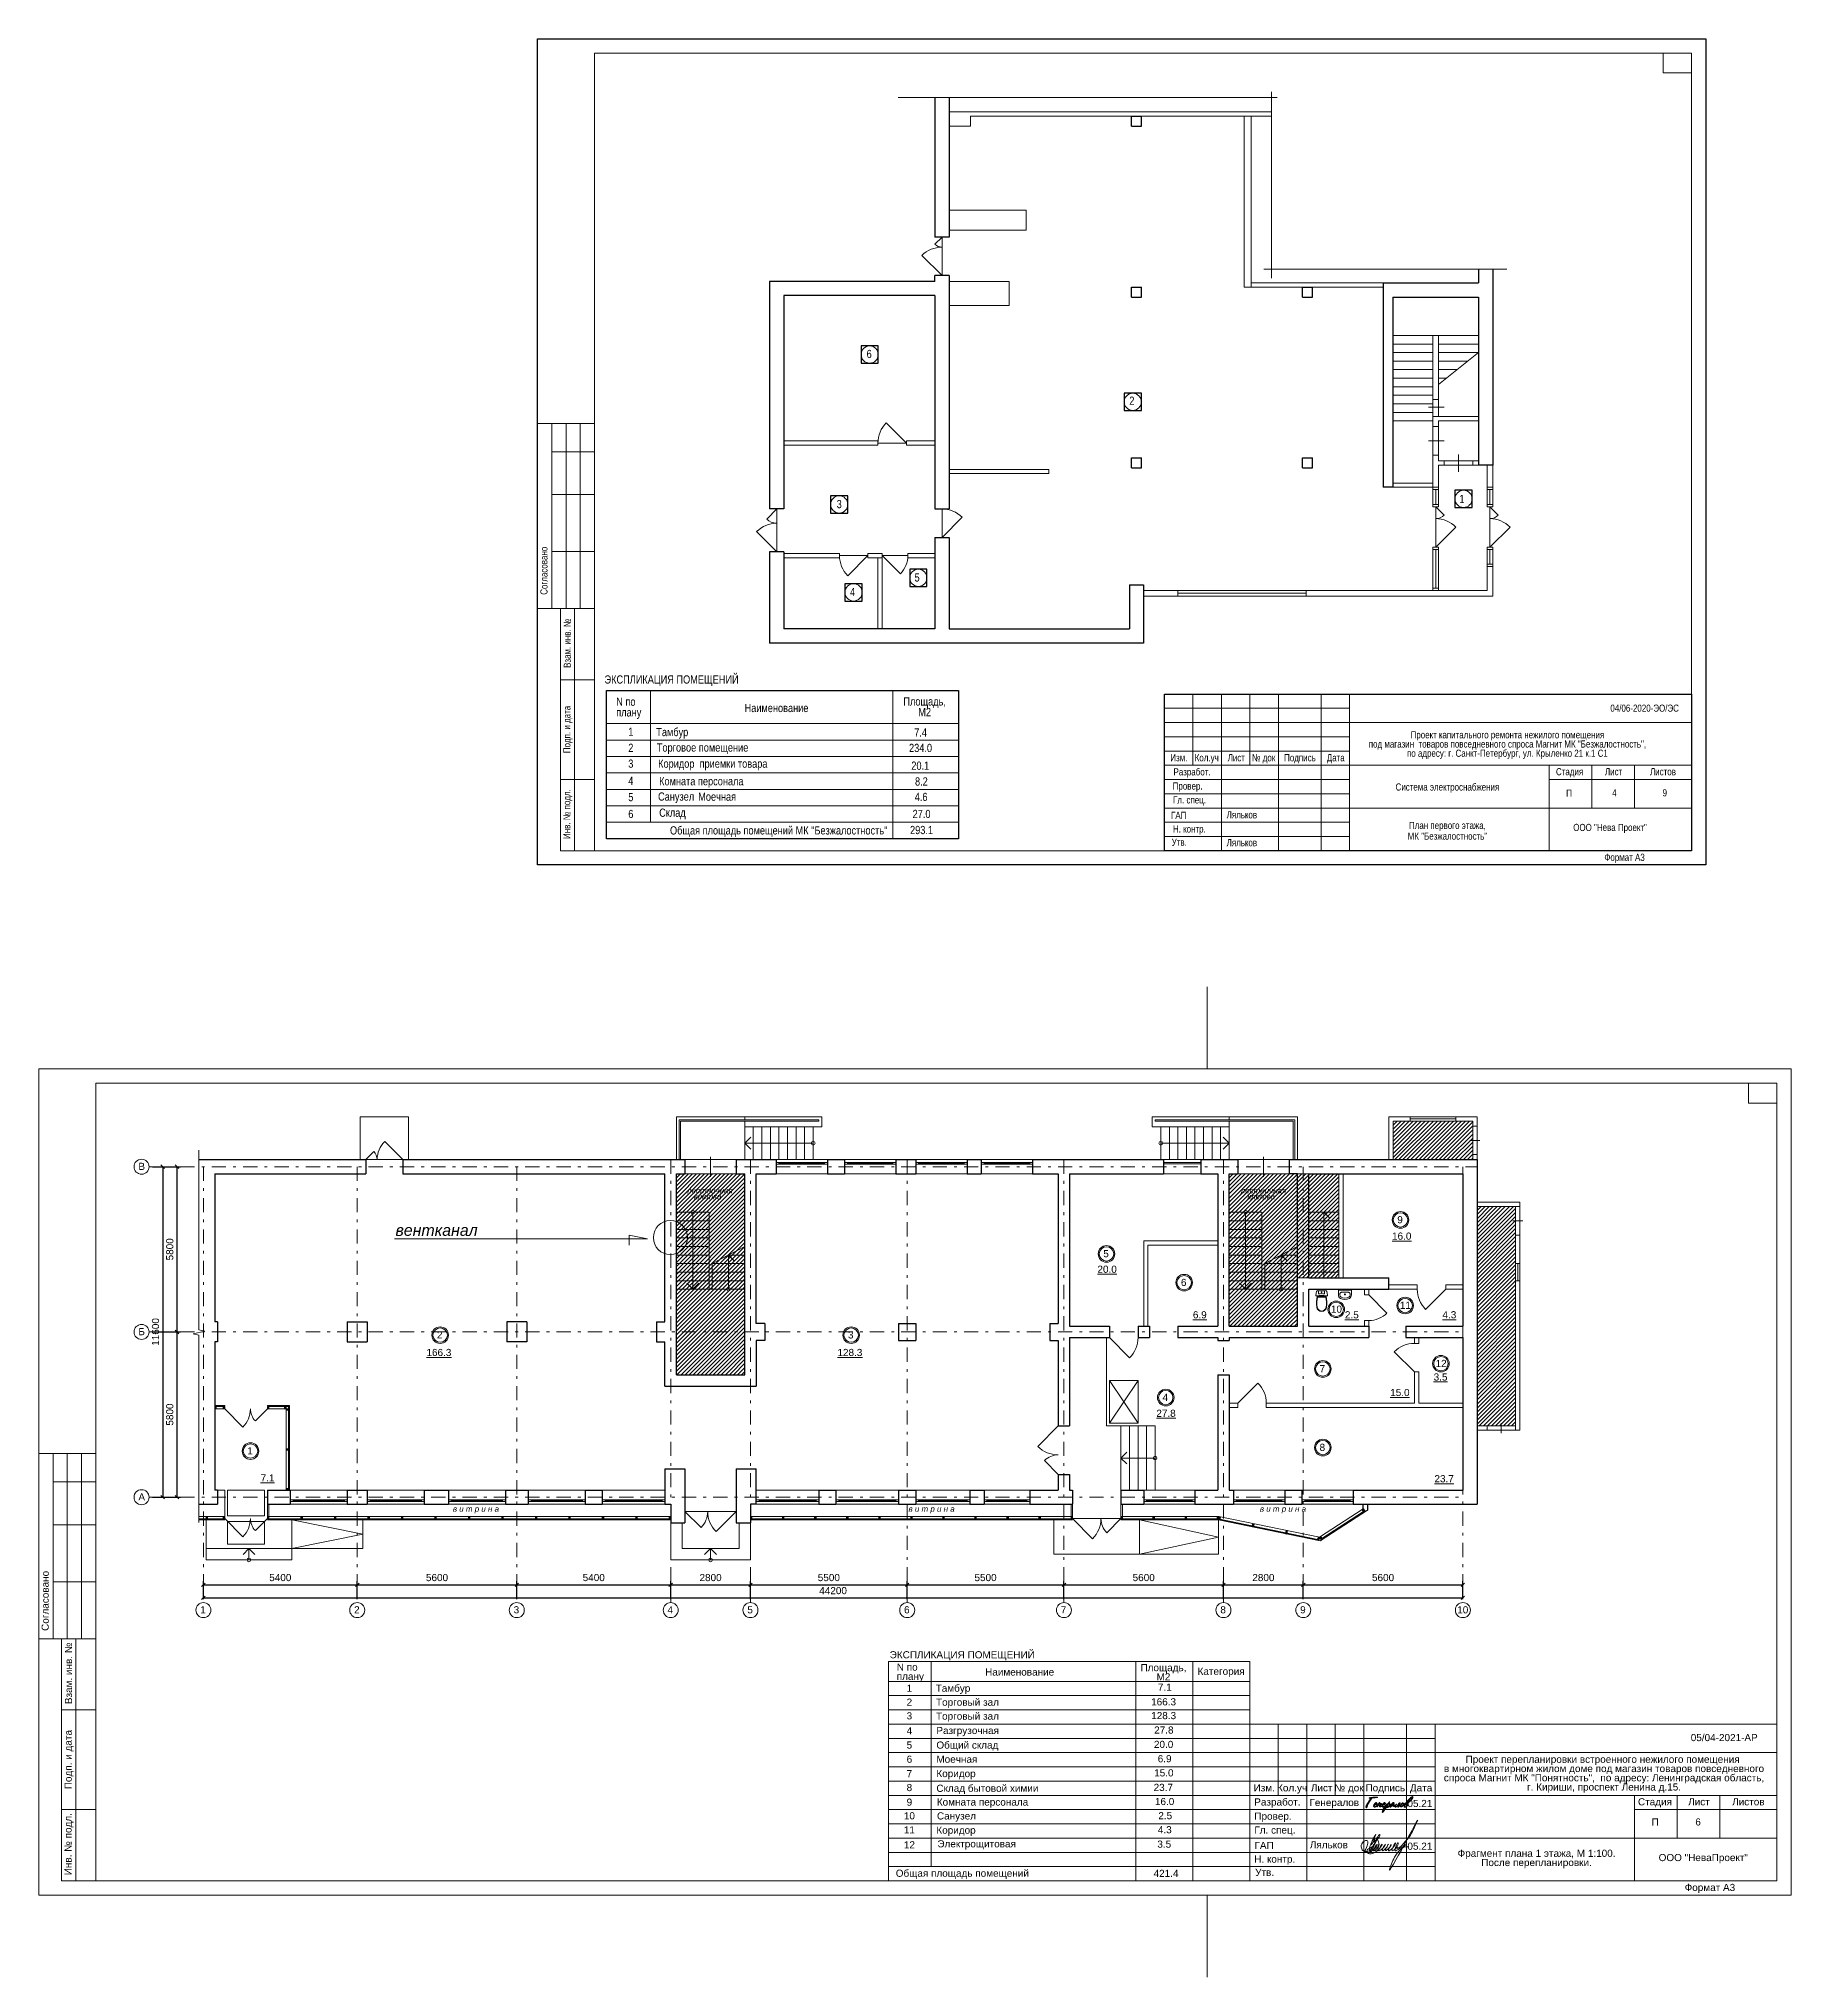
# Model space of a CAD drawing. Header units: metres. Extents: x 1647.3 to 1708.8, y -76.7 to -8.6.
import ezdxf
from ezdxf.enums import TextEntityAlignment as Align

# ---------------------------------------------------------------- set-up
doc = ezdxf.new("R2010")
doc.units = ezdxf.units.M
doc.header["$MEASUREMENT"] = 0
doc.linetypes.add('( Dashdot )', pattern=[1.001, 0.5, -0.25, 0.001, -0.25])
doc.layers.add('Level 50', color=7, linetype='Continuous', lineweight=0)
doc.layers.add('Level 63', color=7, linetype='Continuous', lineweight=0)
for name, color, linetype in [('YOLO_FRAME', 1, 'Continuous'), ('YOLO_STAMP', 1, 'Continuous'), ('YOLO_TABLE', 1, 'Continuous')]:
    doc.layers.add(name, color=color, linetype=linetype)
doc.styles.add('GOST 2.304', font='CS_Gost2304.shx')
doc.styles.get("Standard").update_dxf_attribs({"font": 'times.ttf'})
doc.styles.add('Style-Arial', font='arial.ttf')
doc.styles.add('Style-Arial IF', font='ariali.ttf')
doc.dimstyles.get("Standard").update_dxf_attribs({"dimtxt": 0.18, "dimasz": 0.18, "dimexe": 0.18, "dimexo": 0.0625, "dimgap": 0.09, "dimtad": 0, "dimtih": 1, "dimtoh": 1, "dimdec": 4, "dimzin": 0, "dimdsep": 46, "dimtxsty": 'Standard', "dimcen": 0.09, "dimadec": 0, "dimazin": 0, "dimtfac": 1, "dimtdec": 4, "dimtofl": 0, "dimtmove": 0, "dimatfit": 3, "dimfxl": 1, "dimtolj": 1, "dimtzin": 0, "dimarcsym": 0})

msp = doc.modelspace()

# ---------------------------------------------------------------- texts
at = {"color": 7, "linetype": 'Continuous', "lineweight": 0, "style": 'Style-Arial', "width": 0.8}
for s, height, p in [('6', 0.28875, (1676.48949256, -19.54210084)), ('2', 0.28875, (1685.70959123, -21.18411019)), ('3', 0.28875, (1675.43918029, -24.81174318)), ('1', 0.28875, (1697.29374411, -24.63239018)), ('5', 0.28875, (1678.1720289, -27.38842739)), ('4', 0.28875, (1675.9059209, -27.89816964)), ('1', 0.28875, (1668.12537215, -32.80201511)), ('3', 0.28875, (1668.12537215, -33.92252661)), ('2', 0.28875, (1668.12537215, -33.3668213)), ('20.1', 0.28875, (1678.28310606, -33.99336297)), ('4', 0.28875, (1668.12484395, -34.52761889)), ('5', 0.28875, (1668.12625248, -35.09711752)), ('4.6', 0.28875, (1678.31356152, -35.09095273)), ('П', 0.25, (1701.05086733, -34.98040371)), ('4', 0.25, (1702.64287585, -34.96651204)), ('9', 0.25, (1704.41079363, -34.96651204)), ('6', 0.28875, (1668.12537215, -35.68819839)), ('27.0', 0.28875, (1678.32799051, -35.68830133)), ('293.1', 0.28875, (1678.32799051, -36.25211459))]:
    msp.add_text(s, height=height, dxfattribs=at).set_placement(p, align=Align.TOP_CENTER)
for s, p in [('Согласовано', (1665.07593778, -27.29686088)), ('Взам. инв. №', (1665.89422191, -29.83992256)), ('Подп. и дата', (1665.88133548, -32.86971625)), ('Инв. № подл.', (1665.87687086, -35.83763405))]:
    msp.add_text(s, height=0.25, rotation=90, dxfattribs=at).set_placement(p, align=Align.MIDDLE_CENTER)
at = {"color": 7, "lineweight": 13, "style": 'Style-Arial', "width": 0.8}
msp.add_text('ЭКСПЛИКАЦИЯ ПОМЕЩЕНИЙ ', height=0.28875, dxfattribs=at).set_placement((1669.60013676, -31.11244641), align=Align.MIDDLE_CENTER)
at = {"color": 7, "linetype": 'Continuous', "lineweight": 13, "style": 'Style-Arial', "width": 0.8}
msp.add_text('04/06-2020-ЭО/ЭС', height=0.25, dxfattribs=at).set_placement((1703.70441731, -31.99418903), align=Align.TOP_CENTER)
at = {"color": 7, "linetype": 'Continuous', "lineweight": 0, "style": 'Style-Arial', "width": 0.8}
for s, p in [('Тамбур', (1669.01769645, -32.81334415)), ('Торговое помещение ', (1669.03726712, -33.35545859)), ('Санузел', (1669.0814345, -35.07730246))]:
    msp.add_text(s, height=0.28875, dxfattribs=at).set_placement(p, align=Align.TOP_LEFT)
at = {"color": 7, "linetype": 'Continuous', "lineweight": 13, "style": 'Style-Arial', "width": 0.8}
for s, height, p in [('7.4', 0.28875, (1678.07038047, -32.82855099)), ('234.0', 0.28875, (1677.8888805, -33.37038259)), ('8.2', 0.28875, (1678.09851699, -34.54746276)), ('Общая площадь помещений МК "Безжалостность"', 0.28875, (1669.50035228, -36.26505354)), ('ООО "Нева Проект"', 0.25, (1701.19824801, -36.18091802))]:
    msp.add_text(s, height=height, dxfattribs=at).set_placement(p, align=Align.TOP_LEFT)
at = {"color": 7, "linetype": 'Continuous', "lineweight": 0, "style": 'Style-Arial', "width": 0.8}
for s, p in [('Изм.', (1687.35859081, -33.85927275)), ('Кол.уч', (1688.33591095, -33.85927275)), ('Лист', (1689.37430862, -33.85927275)), ('№ док', (1690.33320993, -33.85927275)), ('Подпись', (1691.60720925, -33.85927275)), ('Дата', (1692.86268637, -33.85927275)), ('Разработ.', (1687.820489, -34.35523506)), ('Стадия', (1701.06998773, -34.34927275)), ('Лист', (1702.61430862, -34.34927275)), ('Листов', (1704.34779967, -34.34927275)), ('Провер.', (1687.66585184, -34.85296613)), ('Гл. спец.', (1687.73212491, -35.34019593)), ('ГАП', (1687.35273648, -35.88169941)), ('Утв.', (1687.37107623, -36.82608265)), ('Н. контр.', (1687.72702401, -36.35927275)), ('Формат А3', (1702.99890407, -37.35505361))]:
    msp.add_text(s, height=0.25, dxfattribs=at).set_placement(p, align=Align.MIDDLE_CENTER)
at = {"color": 7, "lineweight": 13, "style": 'Style-Arial', "width": 0.8}
for p in [(1689.03372323, -35.73611967), (1689.03372323, -36.71537617)]:
    msp.add_text('Ляльков', height=0.25, dxfattribs=at).set_placement(p, align=Align.TOP_LEFT)
at = {"color": 7, "linetype": 'Continuous', "lineweight": 30, "style": 'Style-Arial'}
for s, p in [('В', (1650.84444313, -48.07764891)), ('Б', (1650.84444313, -53.87764891)), ('А', (1650.84444313, -59.67764891)), ('1', (1653.01375562, -63.64100436)), ('2', (1658.41375562, -63.64100436)), ('3', (1664.01375562, -63.64100436)), ('4', (1669.41375562, -63.64100436)), ('5', (1672.21375562, -63.64100436)), ('6', (1677.71375562, -63.64100436)), ('7', (1683.21375562, -63.64100436)), ('8', (1688.81375562, -63.64100436)), ('9', (1691.61375562, -63.64100436)), ('10', (1697.12698113, -63.64100436))]:
    msp.add_text(s, height=0.25, dxfattribs=at).set_placement(p, align=Align.TOP_LEFT)
at = {"color": 1, "lineweight": 13, "style": 'Style-Arial IF'}
msp.add_text('вентканал ', height=0.4, dxfattribs=at).set_placement((1659.86709476, -50.24119434), align=Align.TOP_LEFT)
at = {"color": 7, "lineweight": 0, "style": 'Style-Arial IF'}
for p in [(1661.88053469, -60.12446252), (1677.87090741, -60.12446252), (1690.20218549, -60.12446252)]:
    msp.add_text('в и т р и н а ', height=0.2, dxfattribs=at).set_placement(p, align=Align.TOP_LEFT)
at = {"color": 7, "lineweight": 13, "style": 'Style-Arial'}
msp.add_text('ЭКСПЛИКАЦИЯ ПОМЕЩЕНИЙ ', height=0.25, dxfattribs=at).set_placement((1679.80477837, -65.34485944), align=Align.MIDDLE_CENTER)
at = {"color": 7, "linetype": 'Continuous', "lineweight": 0, "style": 'Style-Arial'}
for s, p in [('1', (1677.90147063, -66.39341236)), ('2', (1677.90147063, -66.88242205)), ('4', (1677.90147063, -67.88718414)), ('3', (1677.90147063, -67.36355218)), ('5', (1677.90147063, -68.38741622)), ('6', (1677.90147063, -68.88559484)), ('7', (1677.90147063, -69.3921624)), ('8', (1677.90147063, -69.88016923)), ('9', (1677.90147063, -70.39208533)), ('Генералов', (1692.81095226, -70.40524561)), ('10', (1677.90147063, -70.86979874)), ('11', (1677.90147063, -71.36636132)), ('12', (1677.90147063, -71.88991592))]:
    msp.add_text(s, height=0.25, dxfattribs=at).set_placement(p, align=Align.TOP_CENTER)
for s, p in [('Тамбур', (1678.82386717, -66.39213093)), ('Торговый зал', (1678.83491192, -66.88466652)), ('Торговый зал', (1678.83491192, -67.37234974)), ('Разгрузочная', (1678.84852791, -67.87741225)), ('Общий склад', (1678.84852791, -68.38880229)), ('Моечная', (1678.84852791, -68.88664557)), ('Коридор', (1678.84852791, -69.38923022)), ('Склад бытовой химии', (1678.84852791, -69.90559861)), ('Коридор', (1678.84852791, -71.37490416)), ('Санузел', (1678.86871634, -70.87621693))]:
    msp.add_text(s, height=0.25, dxfattribs=at).set_placement(p, align=Align.TOP_LEFT)
at = {"color": 7, "linetype": 'Continuous', "lineweight": 13, "style": 'Style-Arial'}
msp.add_text('05/04-2021-АР', height=0.25, dxfattribs=at).set_placement((1706.49693941, -68.12670613), align=Align.TOP_CENTER)
at = {"color": 7, "lineweight": 13, "style": 'Style-Arial'}
for s, p in [('Комната персонала', (1678.86416797, -70.3879149)), ('Электрощитовая', (1678.8837163, -71.85554057)), ('Ляльков', (1691.9545681, -71.88905741))]:
    msp.add_text(s, height=0.25, dxfattribs=at).set_placement(p, align=Align.TOP_LEFT)
at = {"color": 7, "linetype": 'Continuous', "lineweight": 13, "style": 'Style-Arial'}
msp.add_text('Общая площадь помещений', height=0.25, dxfattribs=at).set_placement((1677.42270143, -72.88775712), align=Align.TOP_LEFT)
for s, insert, char_height, attachment_point, line_spacing_factor in [('\\H1x;\\W0.8;N по \\Pплану', (1667.61319648, -32.1224706), 0.28875, 4, 0.776524), ('\\H1x;\\W0.8;Наименование', (1672.11740996, -32.11572953), 0.28875, 4, 0.6), ('\\H1x;\\W0.8;Проект капитального ремонта нежилого помещения \\Pпод магазин  товаров повседневного спроса Магнит МК "Безжалостность",\\Pпо адресу: г. Санкт-Петербург, ул. Крыленко 21 к.1 С1', (1698.8886699, -32.92906685), 0.25, 2, 0.776524), ('\\L16.0', (1694.83898124, -50.52406286), 0.25, 1, 0.6), ('\\L20.0', (1684.50068942, -51.68842568), 0.25, 1, 0.6), ('\\L6.9', (1687.85020739, -53.28626998), 0.25, 1, 0.6), ('\\L2.5', (1693.1854451, -53.28626998), 0.25, 1, 0.6), ('\\L4.3', (1696.60878165, -53.28626998), 0.25, 1, 0.6), ('\\L166.3', (1660.95332575, -54.60878146), 0.25, 1, 0.6), ('\\L128.3', (1675.37655313, -54.60878146), 0.25, 1, 0.6), ('\\L3.5', (1696.29962038, -55.47021041), 0.25, 1, 0.6), ('\\L15.0', (1694.77438999, -56.01461219), 0.25, 1, 0.6), ('\\L27.8', (1686.5676096, -56.74409586), 0.25, 1, 0.6), ('\\L7.1', (1655.13457635, -59.01254719), 0.25, 1, 0.6), ('\\L23.7', (1696.32780969, -59.04035664), 0.25, 1, 0.6), ('N по \\Pплану', (1677.45802849, -65.97643765), 0.25, 4, 0.776524), ('Наименование', (1680.55866587, -65.95163576), 0.25, 4, 0.6), ('7.1', (1686.61984822, -66.35749855), 0.25, 1, 0.6), ('166.3', (1686.38455974, -66.87146181), 0.25, 1, 0.6), ('128.3', (1686.38690777, -67.35444356), 0.25, 1, 0.6), ('27.8', (1686.49166612, -67.86169893), 0.25, 1, 0.6), ('20.0', (1686.48284308, -68.36495591), 0.25, 1, 0.6), ('15.0', (1686.49111825, -69.36502041), 0.25, 1, 0.6), ('6.9', (1686.61595897, -68.86802901), 0.25, 1, 0.6), ('Проект перепланировки встроенного нежилого помещения\\P в многоквартирном жилом доме под магазин товаров повседневного\\P спроса Магнит МК "Понятность",  по адресу: Ленинградская область,\\P г. Кириши, проспект Ленина д.15.', (1702.22995194, -68.88913329), 0.25, 2, 0.776524), ('23.7', (1686.47188917, -69.87465013), 0.25, 1, 0.6), ('16.0', (1686.5177951, -70.37013669), 0.25, 1, 0.6), ('4.3', (1686.62165604, -71.35999614), 0.25, 1, 0.6), ('2.5', (1686.63761707, -70.86560121), 0.25, 1, 0.6), ('3.5', (1686.60286529, -71.86601246), 0.25, 1, 0.6), ('Фрагмент плана 1 этажа, М 1:100.\\PПосле перепланировки.\\P', (1699.91038675, -72.51253091), 0.25, 5, 0.776524), ('421.4', (1686.47101112, -72.89300781), 0.25, 1, 0.6)]:
    msp.add_mtext(s, dxfattribs=dict(at, insert=insert, char_height=char_height, attachment_point=attachment_point, line_spacing_factor=line_spacing_factor))
at = {"color": 7, "linetype": 'Continuous', "lineweight": 0}
for s, insert, char_height, attachment_point, line_spacing_factor, style in [('\\H1x;\\W0.8;Площадь,\\PМ2', (1678.43693441, -31.73950592), 0.28875, 2, 0.776524, 'Style-Arial'), ('\\H1x;\\W0.8;Коридор  приемки товара', (1671.00187656, -33.92248728), 0.28875, 2, 0.6, 'Style-Arial'), ('\\H1x;\\W0.8;Комната персонала ', (1669.11727335, -34.53900328), 0.28875, 1, 0.6, 'Style-Arial'), ('\\H1.000000x;\\W0.800000;Моечная ', (1670.4905671, -35.08069981), 0.28875, 1, 0.60241, 'Style-Arial'), ('{\\W0.8;Система электроснабжения}', (1696.78306019, -34.92419411), 0.25, 5, 0.9, 'Style-Arial'), ('\\H1.000000x;\\W0.800000;Склад ', (1669.12028095, -35.64385129), 0.28875, 1, 0.60241, 'Style-Arial'), ('\\H1x;\\W0.8;План первого этажа,\\PМК "Безжалостность"', (1696.78306019, -36.42419411), 0.25, 5, 0.9, 'Style-Arial'), ('Площадь,\\PМ2', (1686.81721185, -65.67060533), 0.25, 2, 0.776524, 'Style-Arial'), ('Категория', (1688.84060345, -65.79977483), 0.25, 2, 0.6, 'Style-Arial'), ('\\fArial|b0|i0|c204204|p39;П', (1704.07360677, -71.21360683), 0.25, 5, 0.72, 'GOST 2.304'), ('\\fArial|b0|i0|c204204|p39;6', (1705.57890573, -71.21360683), 0.25, 5, 0.72, 'GOST 2.304')]:
    msp.add_mtext(s, dxfattribs=dict(at, insert=insert, char_height=char_height, attachment_point=attachment_point, line_spacing_factor=line_spacing_factor, style=style))
at = {"color": 7, "lineweight": 0, "char_height": 0.2, "attachment_point": 1, "line_spacing_factor": 0.621037, "style": 'Style-Arial IF'}
for insert in [(1670.10165765, -48.94951522), (1689.52797852, -48.94951522)]:
    msp.add_mtext('лестничная\\P   клетка', dxfattribs=dict(at, insert=insert))
at = {"color": 7, "linetype": 'Continuous', "lineweight": 30, "char_height": 0.25, "attachment_point": 1, "line_spacing_factor": 0.72, "style": 'GOST 2.304'}
for insert in [(1695.37929595, -70.43902765), (1695.37929595, -71.93902765)]:
    msp.add_mtext('\\fArial|b0|i0|c204204|p39;05.21', dxfattribs=dict(at, insert=insert))

# ---------------------------------------------------------------- blocks, each defined once
blk = doc.blocks.new('*U1186')
at = {"lineweight": 0}
blk.add_line((-0.8, 0), (0.8, 0), dxfattribs=at)
at = {"lineweight": 13, "flags": 128}
for points in [[(-0.9, 0.03), (-0.8, 0.03), (-0.8, -0.03), (-0.9, -0.03), (-0.9, 0.03)], [(0.9, 0.03), (0.8, 0.03), (0.8, -0.03), (0.9, -0.03), (0.9, 0.03)]]:
    blk.add_lwpolyline(points, close=True, dxfattribs=at)
at = {"lineweight": 0, "flags": 128}
blk.add_lwpolyline([(-0.8, 0.03), (0.8, 0.03), (0.8, -0.03), (-0.8, -0.03), (-0.8, 0.03)], close=True, dxfattribs=at)
blk = doc.blocks.new('*U1187')
at = {"lineweight": 0}
blk.add_line((-1, 0), (1, 0), dxfattribs=at)
at = {"lineweight": 13, "flags": 128}
for points in [[(-1.1, 0.03), (-1, 0.03), (-1, -0.03), (-1.1, -0.03), (-1.1, 0.03)], [(1.1, 0.03), (1, 0.03), (1, -0.03), (1.1, -0.03), (1.1, 0.03)]]:
    blk.add_lwpolyline(points, close=True, dxfattribs=at)
at = {"lineweight": 0, "flags": 128}
blk.add_lwpolyline([(-1, 0.03), (1, 0.03), (1, -0.03), (-1, -0.03), (-1, 0.03)], close=True, dxfattribs=at)
blk = doc.blocks.new('*U1188')
at = {"lineweight": 0}
blk.add_line((-0.85, 0), (0.85, 0), dxfattribs=at)
at = {"lineweight": 13, "flags": 128}
for points in [[(-0.95, 0.03), (-0.85, 0.03), (-0.85, -0.03), (-0.95, -0.03), (-0.95, 0.03)], [(0.95, 0.03), (0.85, 0.03), (0.85, -0.03), (0.95, -0.03), (0.95, 0.03)]]:
    blk.add_lwpolyline(points, close=True, dxfattribs=at)
at = {"lineweight": 0, "flags": 128}
blk.add_lwpolyline([(-0.85, 0.03), (0.85, 0.03), (0.85, -0.03), (-0.85, -0.03), (-0.85, 0.03)], close=True, dxfattribs=at)
blk = doc.blocks.new('*U1189')
at = {"lineweight": 0}
blk.add_line((-0.7, 0), (0.7, 0), dxfattribs=at)
at = {"lineweight": 13, "flags": 128}
for points in [[(-0.8, 0.03), (-0.7, 0.03), (-0.7, -0.03), (-0.8, -0.03), (-0.8, 0.03)], [(0.8, 0.03), (0.7, 0.03), (0.7, -0.03), (0.8, -0.03), (0.8, 0.03)]]:
    blk.add_lwpolyline(points, close=True, dxfattribs=at)
at = {"lineweight": 0, "flags": 128}
blk.add_lwpolyline([(-0.7, 0.03), (0.7, 0.03), (0.7, -0.03), (-0.7, -0.03), (-0.7, 0.03)], close=True, dxfattribs=at)
blk = doc.blocks.new('*U1190')
at = {"lineweight": 0}
blk.add_line((-0.9, 0), (0.9, 0), dxfattribs=at)
at = {"lineweight": 13, "flags": 128}
for points in [[(-1, 0.03), (-0.9, 0.03), (-0.9, -0.03), (-1, -0.03), (-1, 0.03)], [(1, 0.03), (0.9, 0.03), (0.9, -0.03), (1, -0.03), (1, 0.03)]]:
    blk.add_lwpolyline(points, close=True, dxfattribs=at)
at = {"lineweight": 0, "flags": 128}
blk.add_lwpolyline([(-0.9, 0.03), (0.9, 0.03), (0.9, -0.03), (-0.9, -0.03), (-0.9, 0.03)], close=True, dxfattribs=at)
blk = doc.blocks.new('*U109')
at = {"color": 7, "linetype": 'Continuous', "lineweight": 13}
blk.add_line((0, 0.06), (0, -0.06), dxfattribs=at)
at = {"color": 7, "linetype": 'Continuous', "lineweight": 13, "flags": 128}
for points in [[(-0.025, 0.06), (0.025, 0.06), (0.025, -0.01), (-0.025, -0.01), (-0.025, 0.06)], [(-0.025, -0.05), (0.025, -0.05), (0.025, -0.06), (-0.025, -0.06), (-0.025, -0.05)]]:
    blk.add_lwpolyline(points, close=True, dxfattribs=at)
for points in [[(-0.015, -0.025), (-0.025, -0.025), (-0.025, -0.01), (0.025, -0.01), (0.025, -0.025), (0.015, -0.025)], [(0.015, -0.025), (0.015, -0.05), (-0.015, -0.05), (-0.015, -0.025)]]:
    blk.add_lwpolyline(points, dxfattribs=at)
blk = doc.blocks.new('SINK10')
at = {"color": 252, "linetype": 'Continuous', "lineweight": 13}
for p, q in [((-23, 0), (-23, -16.8)), ((23, 0), (-23, 0)), ((23, 0), (23, -16.8)), ((-17.9, -12.3), (-18, -13.4)), ((-18, -13.4), (-18, -16.8)), ((-17.5, -11.2), (-17.9, -12.3)), ((-16.8, -10.1), (-17.5, -11.2)), ((-15.9, -9.2), (-16.8, -10.1)), ((-14.8, -8.3), (-15.9, -9.2)), ((-13.6, -7.7), (-14.8, -8.3)), ((-12.2, -7.2), (-13.6, -7.7)), ((-10.7, -6.9), (-12.2, -7.2)), ((-9.1, -6.8), (-10.7, -6.9)), ((-9.1, -6.8), (-9.1, -6.8)), ((9.1, -6.8), (-9.1, -6.8)), ((9.1, -6.8), (9.1, -6.8)), ((10.7, -6.9), (9.1, -6.8)), ((12.2, -7.2), (10.7, -6.9)), ((13.6, -7.7), (12.2, -7.2)), ((14.8, -8.3), (13.6, -7.7)), ((15.9, -9.2), (14.8, -8.3)), ((16.8, -10.1), (15.9, -9.2)), ((17.5, -11.2), (16.8, -10.1)), ((17.9, -12.3), (17.5, -11.2)), ((18, -13.4), (17.9, -12.3)), ((18, -13.4), (18, -16.8))]:
    blk.add_line(p, q, dxfattribs=at)
for centre, radius, start, end in [((-9.1, -16.8), 13.9, 180, 241.52544), ((-9.1, -16.8), 8.89, 180, 241.52544), ((0, 0), 33, 241.52544, 298.47456), ((0, 0), 28, 241.52544, 298.47456), ((0, -15.2), 1.75, 0, 359.99999), ((9.1, -16.8), 8.89, 298.47456, 360), ((9.1, -16.8), 13.9, 298.47456, 360)]:
    blk.add_arc(centre, radius, start, end, dxfattribs=at)
blk = doc.blocks.new('ун2')
at = {"color": 252, "linetype": 'Continuous', "lineweight": 13}
for p, q in [((-0.131, -0.114), (-0.131, 0.006)), ((0.131, -0.114), (0.131, 0.006)), ((-0.25, -0.194), (-0.229, -0.012)), ((0, -0.266), (-0.184, -0.266)), ((0, -0.235), (-0.168, -0.235)), ((0, -0.235), (0.168, -0.235)), ((0, -0.266), (0.184, -0.266)), ((0.25, -0.194), (0.229, -0.012))]:
    blk.add_line(p, q, dxfattribs=at)
at = {"color": 252, "linetype": 'Continuous', "lineweight": 13, "extrusion": (0, 0, -1)}
blk.add_circle((0, -0.058), 0.0157, dxfattribs=at)
at = {"color": 252, "linetype": 'Continuous', "lineweight": 13}
for centre, radius, start, end in [((-0.225, 0.014), 0.0259, 262.0147, 1.51374), ((0, 1.373), 1.373, 261.64309, 278.35691), ((0.225, 0.014), 0.0258, 178.15722, 278.10583), ((-0.226, -0.192), 0.0242, 185.31258, 270.53981), ((0, -1.267), 1.076, 77.87213, 102.12787), ((1.292, -0.524), 1.518, 168.83269, 186.96543), ((-0.169, -0.152), 0.0829, 229.70339, 270.78947), ((0, -0.679), 0.217, 187.75388, 269.90836), ((1.29, -0.524), 1.497, 170.08704, 187.07493), ((0, -0.679), 0.198, 188.52492, 269.90836), ((-0.115, -0.115), 0.0166, 175.29979, 270.08797), ((0, -0.594), 0.477, 76.0614, 103.9386), ((0, -0.679), 0.198, 270.09164, 351.47508), ((0, -0.679), 0.217, 270.09164, 352.24612), ((0.115, -0.115), 0.0166, 269.91203, 4.70021), ((0.169, -0.152), 0.0829, 269.21053, 310.29661), ((-1.29, -0.524), 1.497, 352.92507, 9.91296), ((-1.292, -0.524), 1.518, 353.03457, 11.16731), ((0.226, -0.192), 0.0242, 269.46019, 354.68742)]:
    blk.add_arc(centre, radius, start, end, dxfattribs=at)
blk = doc.blocks.new('*U526')
at = {"color": 7, "linetype": 'Continuous', "lineweight": 0}
for p, q in [((10.263, 14.5), (10.263, 17.383)), ((10.263, -17.383), (10.263, -14.5))]:
    blk.add_line(p, q, dxfattribs=at)
at = {"layer": 'Level 50', "color": 7, "linetype": 'Continuous', "lineweight": 0}
for p, q in [((-30.737, 14.5), (30.763, 14.5)), ((-30.737, -14.5), (-30.737, 14.5)), ((30.763, 14.5), (30.763, -14.5)), ((30.763, -14.5), (-30.737, -14.5))]:
    blk.add_line(p, q, dxfattribs=at)
at = {"layer": 'Level 50', "color": 7, "linetype": 'Continuous', "lineweight": 13}
for p, q in [((-28.737, 14), (30.263, 14)), ((-28.737, 14), (-28.737, -14)), ((29.263, 14), (29.263, 13.3)), ((30.263, 14), (30.263, -14)), ((29.263, 13.3), (30.263, 13.3)), ((-29.176, -14), (30.263, -14))]:
    blk.add_line(p, q, dxfattribs=at)
at = {"layer": 'Level 63', "color": 7, "linetype": 'Continuous', "lineweight": 13}
for p, q in [((-30.737, 1), (-28.737, 1)), ((-30.737, 1), (-30.737, -5.5)), ((-30.237, 1), (-30.237, -5.5)), ((-29.737, 1), (-29.737, -5.5)), ((-29.237, 1), (-29.237, -5.5)), ((-30.237, 0), (-28.737, 0)), ((-30.237, -1.5), (-28.737, -1.5)), ((-30.237, -3.5), (-28.737, -3.5)), ((-30.737, -5.5), (-28.737, -5.5)), ((-29.937, -5.5), (-28.737, -5.5)), ((-29.437, -14), (-29.437, -5.5)), ((-29.937, -8), (-28.737, -8)), ((11.763, -8.5), (30.263, -8.5)), ((11.763, -8.5), (11.763, -14)), ((12.763, -8.5), (12.763, -11)), ((13.763, -8.5), (13.763, -14)), ((14.763, -8.5), (14.763, -11)), ((15.763, -8.5), (15.763, -14)), ((17.263, -8.5), (17.263, -14)), ((18.263, -8.5), (18.263, -14)), ((18.263, -9.5), (30.263, -9.5)), ((11.763, -10.5), (18.263, -10.5)), ((-29.937, -11.5), (-28.737, -11.5)), ((11.763, -11), (18.263, -11)), ((18.263, -11), (30.263, -11)), ((25.263, -11.5), (30.263, -11.5)), ((18.263, -12.5), (30.263, -12.5))]:
    blk.add_line(p, q, dxfattribs=at)
at = {"layer": 'Level 63', "color": 7, "linetype": 'Continuous', "lineweight": 0}
for p, q in [((11.763, -9), (18.263, -9)), ((11.763, -9.5), (18.263, -9.5)), ((11.763, -10), (18.263, -10)), ((11.763, -11.5), (18.263, -11.5)), ((11.763, -12), (18.263, -12)), ((11.763, -12.5), (18.263, -12.5)), ((11.763, -13), (18.263, -13)), ((11.763, -13.5), (18.263, -13.5))]:
    blk.add_line(p, q, dxfattribs=at)
at = {"layer": 'Level 63', "color": 7, "linetype": 'Continuous', "lineweight": 13, "flags": 128}
for points in [[(-28.737, -14), (-29.937, -14), (-29.937, -5.5)], [(25.263, -11), (25.263, -14)], [(26.763, -11), (26.763, -12.5)], [(28.263, -11), (28.263, -12.5)]]:
    blk.add_lwpolyline(points, dxfattribs=at)
at = {"color": 7, "linetype": 'Continuous', "lineweight": 13, "style": 'Style-Arial'}
blk.add_text('ООО "НеваПроект"', height=0.25, dxfattribs=at).set_placement((26.11, -13.057), align=Align.TOP_LEFT)
at = {"layer": 'Level 63', "color": 7, "linetype": 'Continuous', "lineweight": 0, "style": 'Style-Arial'}
for s, p in [('Согласовано', (-30.513, -4.173)), ('Взам. инв. №', (-29.695, -6.716)), ('Подп. и дата', (-29.707, -9.745)), ('Инв. № подл.', (-29.712, -12.713))]:
    blk.add_text(s, height=0.25002, rotation=90, dxfattribs=at).set_placement(p, align=Align.MIDDLE_CENTER)
for s, p in [('Изм.', (12.27, -10.735)), ('Кол.уч', (13.247, -10.735)), ('Лист', (14.286, -10.735)), ('№ док', (15.244, -10.735)), ('Подпись', (16.518, -10.735)), ('Дата', (17.774, -10.735)), ('Разработ.', (12.732, -11.231)), ('Стадия', (25.981, -11.225)), ('Лист', (27.526, -11.225)), ('Листов', (29.259, -11.225)), ('Провер.', (12.577, -11.729)), ('Гл. спец.', (12.643, -12.216)), ('ГАП', (12.264, -12.757)), ('Н. контр.', (12.638, -13.235)), ('Утв.', (12.282, -13.702)), ('Формат А3', (27.91, -14.231))]:
    blk.add_text(s, height=0.25, dxfattribs=at).set_placement(p, align=Align.MIDDLE_CENTER)
blk = doc.blocks.new('*U13')
at = {"color": 7, "linetype": 'Continuous', "lineweight": 13}
for radius in [0.291, 0.252]:
    blk.add_circle((0, 0), radius, dxfattribs=at)
at = {"color": 7, "linetype": 'Continuous', "lineweight": 13, "style": 'Style-Arial'}
blk.add_text('1', height=0.25, dxfattribs=at).set_placement((-0.113, 0.133), align=Align.TOP_LEFT)
blk = doc.blocks.new('*U14')
at = {"color": 7, "linetype": 'Continuous', "lineweight": 13}
for radius in [0.291, 0.252]:
    blk.add_circle((0, 0), radius, dxfattribs=at)
at = {"color": 7, "linetype": 'Continuous', "lineweight": 13, "style": 'Style-Arial'}
blk.add_text('2', height=0.25, dxfattribs=at).set_placement((-0.113, 0.133), align=Align.TOP_LEFT)
blk = doc.blocks.new('*U15')
at = {"color": 7, "linetype": 'Continuous', "lineweight": 13}
for radius in [0.291, 0.252]:
    blk.add_circle((0, 0), radius, dxfattribs=at)
at = {"color": 7, "linetype": 'Continuous', "lineweight": 13, "style": 'Style-Arial'}
blk.add_text('3', height=0.25, dxfattribs=at).set_placement((-0.113, 0.133), align=Align.TOP_LEFT)
blk = doc.blocks.new('*U16')
at = {"color": 7, "linetype": 'Continuous', "lineweight": 13}
for radius in [0.291, 0.252]:
    blk.add_circle((0, 0), radius, dxfattribs=at)
at = {"color": 7, "linetype": 'Continuous', "lineweight": 13, "style": 'Style-Arial'}
blk.add_text('4', height=0.25, dxfattribs=at).set_placement((-0.113, 0.133), align=Align.TOP_LEFT)
blk = doc.blocks.new('*U17')
at = {"color": 7, "linetype": 'Continuous', "lineweight": 13}
for radius in [0.291, 0.252]:
    blk.add_circle((0, 0), radius, dxfattribs=at)
at = {"color": 7, "linetype": 'Continuous', "lineweight": 13, "style": 'Style-Arial'}
blk.add_text('5', height=0.25, dxfattribs=at).set_placement((-0.113, 0.133), align=Align.TOP_LEFT)
blk = doc.blocks.new('*U18')
at = {"color": 7, "linetype": 'Continuous', "lineweight": 13}
for radius in [0.291, 0.252]:
    blk.add_circle((0, 0), radius, dxfattribs=at)
at = {"color": 7, "linetype": 'Continuous', "lineweight": 13, "style": 'Style-Arial'}
blk.add_text('6', height=0.25, dxfattribs=at).set_placement((-0.113, 0.133), align=Align.TOP_LEFT)
blk = doc.blocks.new('*U19')
at = {"color": 7, "linetype": 'Continuous', "lineweight": 13}
for radius in [0.291, 0.252]:
    blk.add_circle((0, 0), radius, dxfattribs=at)
at = {"color": 7, "linetype": 'Continuous', "lineweight": 13, "style": 'Style-Arial'}
blk.add_text('7', height=0.25, dxfattribs=at).set_placement((-0.113, 0.133), align=Align.TOP_LEFT)
blk = doc.blocks.new('*U20')
at = {"color": 7, "linetype": 'Continuous', "lineweight": 13}
for radius in [0.291, 0.252]:
    blk.add_circle((0, 0), radius, dxfattribs=at)
at = {"color": 7, "linetype": 'Continuous', "lineweight": 13, "style": 'Style-Arial'}
blk.add_text('8', height=0.25, dxfattribs=at).set_placement((-0.113, 0.133), align=Align.TOP_LEFT)
blk = doc.blocks.new('*U21')
at = {"color": 7, "linetype": 'Continuous', "lineweight": 13}
for radius in [0.291, 0.252]:
    blk.add_circle((0, 0), radius, dxfattribs=at)
at = {"color": 7, "linetype": 'Continuous', "lineweight": 13, "style": 'Style-Arial'}
blk.add_text('9', height=0.25, dxfattribs=at).set_placement((-0.113, 0.133), align=Align.TOP_LEFT)
blk = doc.blocks.new('*U1192')
at = {"color": 7, "linetype": 'Continuous', "lineweight": 13}
for radius in [0.291, 0.252]:
    blk.add_circle((0, 0), radius, dxfattribs=at)
at = {"color": 7, "linetype": 'Continuous', "lineweight": 13, "style": 'Style-Arial'}
blk.add_text('10', height=0.25, dxfattribs=at).set_placement((-0.187, 0.133), align=Align.TOP_LEFT)
blk = doc.blocks.new('*U1193')
at = {"color": 7, "linetype": 'Continuous', "lineweight": 13}
for radius in [0.291, 0.252]:
    blk.add_circle((0, 0), radius, dxfattribs=at)
at = {"color": 7, "linetype": 'Continuous', "lineweight": 13, "style": 'Style-Arial'}
blk.add_text('12', height=0.25, dxfattribs=at).set_placement((-0.187, 0.133), align=Align.TOP_LEFT)
blk = doc.blocks.new('*U1194')
at = {"color": 7, "linetype": 'Continuous', "lineweight": 13}
for radius in [0.291, 0.252]:
    blk.add_circle((0, 0), radius, dxfattribs=at)
at = {"color": 7, "linetype": 'Continuous', "lineweight": 13, "style": 'Style-Arial'}
blk.add_text('11', height=0.25, dxfattribs=at).set_placement((-0.187, 0.133), align=Align.TOP_LEFT)
blk = doc.blocks.new('_Oblique')
at = {"color": 0, "linetype": 'ByBlock', "lineweight": -2}
blk.add_line((0.5, 0.5), (-0.5, -0.5), dxfattribs=at)
blk = doc.blocks.new('*D1195')
at = {"color": 0, "linetype": 'Continuous', "lineweight": -2, "transparency": 16777216}
for p, q in [((1651.343, -48.214), (1651.822, -48.214)), ((1651.697, -48.214), (1651.697, -59.814)), ((1651.343, -59.814), (1651.822, -59.814))]:
    blk.add_line(p, q, dxfattribs=at)
at = {"layer": 'Defpoints', "color": 0, "linetype": 'Continuous', "lineweight": 13, "transparency": 16777216}
for p in [(1651.218, -48.214), (1651.218, -59.814), (1651.697, -59.814)]:
    blk.add_point(p, dxfattribs=at)
at = {"color": 0, "linetype": 'Continuous', "lineweight": -2, "transparency": 16777216, "xscale": 0.125, "yscale": 0.125, "zscale": 0.125}
for p, rotation in [((1651.697, -48.214), 90), ((1651.697, -59.814), 270)]:
    blk.add_blockref('_Oblique', p, dxfattribs=dict(at, rotation=rotation))
at = {"color": 0, "linetype": 'Continuous', "lineweight": 0, "transparency": 16777216, "insert": (1651.445, -54.014), "char_height": 0.25, "attachment_point": 5, "rotation": 90, "style": 'Style-Arial'}
blk.add_mtext('\\A1;11600', dxfattribs=at)
blk = doc.blocks.new('*D1197')
at = {"color": 0, "linetype": 'Continuous', "lineweight": -2, "transparency": 16777216}
for p, q in [((1651.343, -48.214), (1652.322, -48.214)), ((1652.197, -48.214), (1652.197, -54.014)), ((1651.343, -54.014), (1652.322, -54.014))]:
    blk.add_line(p, q, dxfattribs=at)
at = {"layer": 'Defpoints', "color": 0, "linetype": 'Continuous', "lineweight": 13, "transparency": 16777216}
for p in [(1651.218, -48.214), (1651.218, -54.014), (1652.197, -54.014)]:
    blk.add_point(p, dxfattribs=at)
at = {"color": 0, "linetype": 'Continuous', "lineweight": -2, "transparency": 16777216, "xscale": 0.125, "yscale": 0.125, "zscale": 0.125}
for p, rotation in [((1652.197, -48.214), 90), ((1652.197, -54.014), 270)]:
    blk.add_blockref('_Oblique', p, dxfattribs=dict(at, rotation=rotation))
at = {"color": 0, "linetype": 'Continuous', "lineweight": 0, "transparency": 16777216, "insert": (1651.945, -51.114), "char_height": 0.25, "attachment_point": 5, "rotation": 90, "style": 'Style-Arial'}
blk.add_mtext('\\A1;5800', dxfattribs=at)
blk = doc.blocks.new('*D1196')
at = {"color": 0, "linetype": 'Continuous', "lineweight": -2, "transparency": 16777216}
for p, q in [((1651.343, -54.014), (1652.322, -54.014)), ((1652.197, -54.014), (1652.197, -59.814)), ((1651.343, -59.814), (1652.322, -59.814))]:
    blk.add_line(p, q, dxfattribs=at)
at = {"layer": 'Defpoints', "color": 0, "linetype": 'Continuous', "lineweight": 13, "transparency": 16777216}
for p in [(1651.218, -54.014), (1651.218, -59.814), (1652.197, -59.814)]:
    blk.add_point(p, dxfattribs=at)
at = {"color": 0, "linetype": 'Continuous', "lineweight": -2, "transparency": 16777216, "xscale": 0.125, "yscale": 0.125, "zscale": 0.125}
for p, rotation in [((1652.197, -54.014), 90), ((1652.197, -59.814), 270)]:
    blk.add_blockref('_Oblique', p, dxfattribs=dict(at, rotation=rotation))
at = {"color": 0, "linetype": 'Continuous', "lineweight": 0, "transparency": 16777216, "insert": (1651.945, -56.914), "char_height": 0.25, "attachment_point": 5, "rotation": 90, "style": 'Style-Arial'}
blk.add_mtext('\\A1;5800', dxfattribs=at)
blk = doc.blocks.new('*D1206')
at = {"color": 0, "linetype": 'Continuous', "lineweight": -2, "transparency": 16777216}
for p, q in [((1653.124, -63.389), (1653.124, -62.765)), ((1653.124, -62.89), (1658.524, -62.89)), ((1658.524, -63.389), (1658.524, -62.765))]:
    blk.add_line(p, q, dxfattribs=at)
at = {"layer": 'Defpoints', "color": 0, "linetype": 'Continuous', "lineweight": 13, "transparency": 16777216}
for p in [(1658.524, -62.89), (1653.124, -63.514), (1658.524, -63.514)]:
    blk.add_point(p, dxfattribs=at)
at = {"color": 0, "linetype": 'Continuous', "lineweight": -2, "transparency": 16777216, "xscale": 0.125, "yscale": 0.125, "zscale": 0.125, "rotation": 180}
blk.add_blockref('_Oblique', (1653.124, -62.89), dxfattribs=at)
at = {"color": 0, "linetype": 'Continuous', "lineweight": -2, "transparency": 16777216, "xscale": 0.125, "yscale": 0.125, "zscale": 0.125}
blk.add_blockref('_Oblique', (1658.524, -62.89), dxfattribs=at)
at = {"color": 0, "linetype": 'Continuous', "lineweight": 0, "transparency": 16777216, "insert": (1655.824, -62.637), "char_height": 0.25, "attachment_point": 5, "style": 'Style-Arial'}
blk.add_mtext('\\A1;5400', dxfattribs=at)
blk = doc.blocks.new('*D1198')
at = {"color": 0, "linetype": 'Continuous', "lineweight": -2, "transparency": 16777216}
for p, q in [((1658.524, -63.389), (1658.524, -62.765)), ((1658.524, -62.89), (1664.124, -62.89)), ((1664.124, -63.389), (1664.124, -62.765))]:
    blk.add_line(p, q, dxfattribs=at)
at = {"layer": 'Defpoints', "color": 0, "linetype": 'Continuous', "lineweight": 13, "transparency": 16777216}
for p in [(1664.124, -62.89), (1658.524, -63.514), (1664.124, -63.514)]:
    blk.add_point(p, dxfattribs=at)
at = {"color": 0, "linetype": 'Continuous', "lineweight": -2, "transparency": 16777216, "xscale": 0.125, "yscale": 0.125, "zscale": 0.125, "rotation": 180}
blk.add_blockref('_Oblique', (1658.524, -62.89), dxfattribs=at)
at = {"color": 0, "linetype": 'Continuous', "lineweight": -2, "transparency": 16777216, "xscale": 0.125, "yscale": 0.125, "zscale": 0.125}
blk.add_blockref('_Oblique', (1664.124, -62.89), dxfattribs=at)
at = {"color": 0, "linetype": 'Continuous', "lineweight": 0, "transparency": 16777216, "insert": (1661.324, -62.637), "char_height": 0.25, "attachment_point": 5, "style": 'Style-Arial'}
blk.add_mtext('\\A1;5600', dxfattribs=at)
blk = doc.blocks.new('*D1199')
at = {"color": 0, "linetype": 'Continuous', "lineweight": -2, "transparency": 16777216}
for p, q in [((1664.124, -63.389), (1664.124, -62.765)), ((1664.124, -62.89), (1669.524, -62.89)), ((1669.524, -63.389), (1669.524, -62.765))]:
    blk.add_line(p, q, dxfattribs=at)
at = {"layer": 'Defpoints', "color": 0, "linetype": 'Continuous', "lineweight": 13, "transparency": 16777216}
for p in [(1669.524, -62.89), (1664.124, -63.514), (1669.524, -63.514)]:
    blk.add_point(p, dxfattribs=at)
at = {"color": 0, "linetype": 'Continuous', "lineweight": -2, "transparency": 16777216, "xscale": 0.125, "yscale": 0.125, "zscale": 0.125, "rotation": 180}
blk.add_blockref('_Oblique', (1664.124, -62.89), dxfattribs=at)
at = {"color": 0, "linetype": 'Continuous', "lineweight": -2, "transparency": 16777216, "xscale": 0.125, "yscale": 0.125, "zscale": 0.125}
blk.add_blockref('_Oblique', (1669.524, -62.89), dxfattribs=at)
at = {"color": 0, "linetype": 'Continuous', "lineweight": 0, "transparency": 16777216, "insert": (1666.824, -62.637), "char_height": 0.25, "attachment_point": 5, "style": 'Style-Arial'}
blk.add_mtext('\\A1;5400', dxfattribs=at)
blk = doc.blocks.new('*D1200')
at = {"color": 0, "linetype": 'Continuous', "lineweight": -2, "transparency": 16777216}
for p, q in [((1669.524, -63.389), (1669.524, -62.765)), ((1669.524, -62.89), (1672.324, -62.89)), ((1672.324, -63.389), (1672.324, -62.765))]:
    blk.add_line(p, q, dxfattribs=at)
at = {"layer": 'Defpoints', "color": 0, "linetype": 'Continuous', "lineweight": 13, "transparency": 16777216}
for p in [(1672.324, -62.89), (1669.524, -63.514), (1672.324, -63.514)]:
    blk.add_point(p, dxfattribs=at)
at = {"color": 0, "linetype": 'Continuous', "lineweight": -2, "transparency": 16777216, "xscale": 0.125, "yscale": 0.125, "zscale": 0.125, "rotation": 180}
blk.add_blockref('_Oblique', (1669.524, -62.89), dxfattribs=at)
at = {"color": 0, "linetype": 'Continuous', "lineweight": -2, "transparency": 16777216, "xscale": 0.125, "yscale": 0.125, "zscale": 0.125}
blk.add_blockref('_Oblique', (1672.324, -62.89), dxfattribs=at)
at = {"color": 0, "linetype": 'Continuous', "lineweight": 0, "transparency": 16777216, "insert": (1670.924, -62.637), "char_height": 0.25, "attachment_point": 5, "style": 'Style-Arial'}
blk.add_mtext('\\A1;2800', dxfattribs=at)
blk = doc.blocks.new('*D1201')
at = {"color": 0, "linetype": 'Continuous', "lineweight": -2, "transparency": 16777216}
for p, q in [((1672.324, -63.389), (1672.324, -62.765)), ((1672.324, -62.89), (1677.824, -62.89)), ((1677.824, -63.389), (1677.824, -62.765))]:
    blk.add_line(p, q, dxfattribs=at)
at = {"layer": 'Defpoints', "color": 0, "linetype": 'Continuous', "lineweight": 13, "transparency": 16777216}
for p in [(1677.824, -62.89), (1672.324, -63.514), (1677.824, -63.514)]:
    blk.add_point(p, dxfattribs=at)
at = {"color": 0, "linetype": 'Continuous', "lineweight": -2, "transparency": 16777216, "xscale": 0.125, "yscale": 0.125, "zscale": 0.125, "rotation": 180}
blk.add_blockref('_Oblique', (1672.324, -62.89), dxfattribs=at)
at = {"color": 0, "linetype": 'Continuous', "lineweight": -2, "transparency": 16777216, "xscale": 0.125, "yscale": 0.125, "zscale": 0.125}
blk.add_blockref('_Oblique', (1677.824, -62.89), dxfattribs=at)
at = {"color": 0, "linetype": 'Continuous', "lineweight": 0, "transparency": 16777216, "insert": (1675.074, -62.637), "char_height": 0.25, "attachment_point": 5, "style": 'Style-Arial'}
blk.add_mtext('\\A1;5500', dxfattribs=at)
blk = doc.blocks.new('*D1202')
at = {"color": 0, "linetype": 'Continuous', "lineweight": -2, "transparency": 16777216}
for p, q in [((1677.824, -63.389), (1677.824, -62.765)), ((1677.824, -62.89), (1683.324, -62.89)), ((1683.324, -63.389), (1683.324, -62.765))]:
    blk.add_line(p, q, dxfattribs=at)
at = {"layer": 'Defpoints', "color": 0, "linetype": 'Continuous', "lineweight": 13, "transparency": 16777216}
for p in [(1683.324, -62.89), (1677.824, -63.514), (1683.324, -63.514)]:
    blk.add_point(p, dxfattribs=at)
at = {"color": 0, "linetype": 'Continuous', "lineweight": -2, "transparency": 16777216, "xscale": 0.125, "yscale": 0.125, "zscale": 0.125, "rotation": 180}
blk.add_blockref('_Oblique', (1677.824, -62.89), dxfattribs=at)
at = {"color": 0, "linetype": 'Continuous', "lineweight": -2, "transparency": 16777216, "xscale": 0.125, "yscale": 0.125, "zscale": 0.125}
blk.add_blockref('_Oblique', (1683.324, -62.89), dxfattribs=at)
at = {"color": 0, "linetype": 'Continuous', "lineweight": 0, "transparency": 16777216, "insert": (1680.574, -62.637), "char_height": 0.25, "attachment_point": 5, "style": 'Style-Arial'}
blk.add_mtext('\\A1;5500', dxfattribs=at)
blk = doc.blocks.new('*D1203')
at = {"color": 0, "linetype": 'Continuous', "lineweight": -2, "transparency": 16777216}
for p, q in [((1683.324, -63.389), (1683.324, -62.765)), ((1683.324, -62.89), (1688.924, -62.89)), ((1688.924, -63.389), (1688.924, -62.765))]:
    blk.add_line(p, q, dxfattribs=at)
at = {"layer": 'Defpoints', "color": 0, "linetype": 'Continuous', "lineweight": 13, "transparency": 16777216}
for p in [(1688.924, -62.89), (1683.324, -63.514), (1688.924, -63.514)]:
    blk.add_point(p, dxfattribs=at)
at = {"color": 0, "linetype": 'Continuous', "lineweight": -2, "transparency": 16777216, "xscale": 0.125, "yscale": 0.125, "zscale": 0.125, "rotation": 180}
blk.add_blockref('_Oblique', (1683.324, -62.89), dxfattribs=at)
at = {"color": 0, "linetype": 'Continuous', "lineweight": -2, "transparency": 16777216, "xscale": 0.125, "yscale": 0.125, "zscale": 0.125}
blk.add_blockref('_Oblique', (1688.924, -62.89), dxfattribs=at)
at = {"color": 0, "linetype": 'Continuous', "lineweight": 0, "transparency": 16777216, "insert": (1686.124, -62.637), "char_height": 0.25, "attachment_point": 5, "style": 'Style-Arial'}
blk.add_mtext('\\A1;5600', dxfattribs=at)
blk = doc.blocks.new('*D1204')
at = {"color": 0, "linetype": 'Continuous', "lineweight": -2, "transparency": 16777216}
for p, q in [((1688.924, -63.389), (1688.924, -62.765)), ((1688.924, -62.89), (1691.724, -62.89)), ((1691.724, -63.389), (1691.724, -62.765))]:
    blk.add_line(p, q, dxfattribs=at)
at = {"layer": 'Defpoints', "color": 0, "linetype": 'Continuous', "lineweight": 13, "transparency": 16777216}
for p in [(1691.724, -62.89), (1688.924, -63.514), (1691.724, -63.514)]:
    blk.add_point(p, dxfattribs=at)
at = {"color": 0, "linetype": 'Continuous', "lineweight": -2, "transparency": 16777216, "xscale": 0.125, "yscale": 0.125, "zscale": 0.125, "rotation": 180}
blk.add_blockref('_Oblique', (1688.924, -62.89), dxfattribs=at)
at = {"color": 0, "linetype": 'Continuous', "lineweight": -2, "transparency": 16777216, "xscale": 0.125, "yscale": 0.125, "zscale": 0.125}
blk.add_blockref('_Oblique', (1691.724, -62.89), dxfattribs=at)
at = {"color": 0, "linetype": 'Continuous', "lineweight": 0, "transparency": 16777216, "insert": (1690.324, -62.637), "char_height": 0.25, "attachment_point": 5, "style": 'Style-Arial'}
blk.add_mtext('\\A1;2800', dxfattribs=at)
blk = doc.blocks.new('*D1205')
at = {"color": 0, "linetype": 'Continuous', "lineweight": -2, "transparency": 16777216}
for p, q in [((1691.724, -63.389), (1691.724, -62.765)), ((1691.724, -62.89), (1697.324, -62.89)), ((1697.324, -63.389), (1697.324, -62.765))]:
    blk.add_line(p, q, dxfattribs=at)
at = {"layer": 'Defpoints', "color": 0, "linetype": 'Continuous', "lineweight": 13, "transparency": 16777216}
for p in [(1697.324, -62.89), (1691.724, -63.514), (1697.324, -63.514)]:
    blk.add_point(p, dxfattribs=at)
at = {"color": 0, "linetype": 'Continuous', "lineweight": -2, "transparency": 16777216, "xscale": 0.125, "yscale": 0.125, "zscale": 0.125, "rotation": 180}
blk.add_blockref('_Oblique', (1691.724, -62.89), dxfattribs=at)
at = {"color": 0, "linetype": 'Continuous', "lineweight": -2, "transparency": 16777216, "xscale": 0.125, "yscale": 0.125, "zscale": 0.125}
blk.add_blockref('_Oblique', (1697.324, -62.89), dxfattribs=at)
at = {"color": 0, "linetype": 'Continuous', "lineweight": 0, "transparency": 16777216, "insert": (1694.524, -62.637), "char_height": 0.25, "attachment_point": 5, "style": 'Style-Arial'}
blk.add_mtext('\\A1;5600', dxfattribs=at)
blk = doc.blocks.new('*D1207')
at = {"color": 0, "linetype": 'Continuous', "lineweight": -2, "transparency": 16777216}
for p, q in [((1653.124, -63.389), (1653.124, -63.223)), ((1697.324, -63.389), (1697.324, -63.223)), ((1653.124, -63.348), (1697.324, -63.348))]:
    blk.add_line(p, q, dxfattribs=at)
at = {"layer": 'Defpoints', "color": 0, "linetype": 'Continuous', "lineweight": 13, "transparency": 16777216}
for p in [(1653.124, -63.514), (1697.324, -63.348), (1697.324, -63.514)]:
    blk.add_point(p, dxfattribs=at)
at = {"color": 0, "linetype": 'Continuous', "lineweight": -2, "transparency": 16777216, "xscale": 0.125, "yscale": 0.125, "zscale": 0.125, "rotation": 180}
blk.add_blockref('_Oblique', (1653.124, -63.348), dxfattribs=at)
at = {"color": 0, "linetype": 'Continuous', "lineweight": -2, "transparency": 16777216, "xscale": 0.125, "yscale": 0.125, "zscale": 0.125}
blk.add_blockref('_Oblique', (1697.324, -63.348), dxfattribs=at)
at = {"color": 0, "linetype": 'Continuous', "lineweight": 0, "transparency": 16777216, "insert": (1675.224, -63.095), "char_height": 0.25, "attachment_point": 5, "style": 'Style-Arial'}
blk.add_mtext('\\A1;44200', dxfattribs=at)
blk = doc.blocks.new('*U38')
at = {"linetype": 'Continuous', "lineweight": 0}
h = blk.add_hatch(color=5, dxfattribs=at)
edge = h.paths.add_edge_path()
edge.add_spline(control_points=[(-0.528, 0.199), (-0.508, 0.201), (-0.488, 0.203), (-0.468, 0.205), (-0.447, 0.207), (-0.426, 0.209), (-0.406, 0.21), (-0.386, 0.212), (-0.367, 0.212)], knot_values=[0, 0, 0, 0.25, 0.25, 0.5, 0.5, 0.75, 0.75, 1, 1, 1], degree=2, periodic=0)
edge.add_line((-0.367, 0.212), (-0.362, 0.212))
edge.add_spline(control_points=[(-0.362, 0.212), (-0.358, 0.212), (-0.358, 0.213), (-0.358, 0.217), (-0.361, 0.219), (-0.364, 0.222), (-0.369, 0.223), (-0.374, 0.225), (-0.38, 0.225), (-0.385, 0.225), (-0.39, 0.225)], knot_values=[0, 0, 0, 0.2, 0.2, 0.4, 0.4, 0.6, 0.6, 0.8, 0.8, 1, 1, 1], degree=2, periodic=0)
edge.add_line((-0.39, 0.225), (-0.4, 0.225))
edge.add_spline(control_points=[(-0.4, 0.225), (-0.433, 0.225), (-0.466, 0.222), (-0.498, 0.219), (-0.53, 0.215)], knot_values=[0, 0, 0, 0.5, 0.5, 1, 1, 1], degree=2, periodic=0)
edge.add_line((-0.53, 0.215), (-0.539, 0.216))
edge.add_line((-0.539, 0.216), (-0.545, 0.213))
edge.add_spline(control_points=[(-0.545, 0.213), (-0.551, 0.212), (-0.558, 0.211), (-0.566, 0.21), (-0.573, 0.208), (-0.581, 0.207), (-0.588, 0.206), (-0.596, 0.204), (-0.602, 0.202), (-0.606, 0.201), (-0.606, 0.197), (-0.606, 0.192), (-0.604, 0.191), (-0.602, 0.189), (-0.598, 0.189), (-0.588, 0.189), (-0.578, 0.191), (-0.568, 0.193), (-0.559, 0.194)], knot_values=[0, 0, 0, 0.111111, 0.111111, 0.222222, 0.222222, 0.333333, 0.333333, 0.444444, 0.444444, 0.555556, 0.555556, 0.666667, 0.666667, 0.777778, 0.777778, 0.888889, 0.888889, 1, 1, 1], degree=2, periodic=0)
edge.add_spline(control_points=[(-0.559, 0.194), (-0.564, 0.187), (-0.575, 0.171), (-0.585, 0.154), (-0.598, 0.134), (-0.611, 0.114), (-0.624, 0.093), (-0.637, 0.071), (-0.648, 0.054), (-0.66, 0.034), (-0.671, 0.014), (-0.682, -0.006), (-0.69, -0.023), (-0.699, -0.041), (-0.703, -0.054), (-0.708, -0.067), (-0.707, -0.072), (-0.707, -0.075), (-0.705, -0.079), (-0.703, -0.083), (-0.7, -0.087), (-0.697, -0.091), (-0.694, -0.093), (-0.691, -0.096), (-0.688, -0.096), (-0.685, -0.095), (-0.68, -0.086), (-0.676, -0.077), (-0.671, -0.066), (-0.666, -0.054), (-0.662, -0.044), (-0.658, -0.034), (-0.657, -0.032)], knot_values=[0, 0, 0, 0.0625, 0.0625, 0.125, 0.125, 0.1875, 0.1875, 0.25, 0.25, 0.3125, 0.3125, 0.375, 0.375, 0.4375, 0.4375, 0.5, 0.5, 0.5625, 0.5625, 0.625, 0.625, 0.6875, 0.6875, 0.75, 0.75, 0.8125, 0.8125, 0.875, 0.875, 0.9375, 0.9375, 1, 1, 1], degree=2, periodic=0)
edge.add_spline(control_points=[(-0.657, -0.032), (-0.657, -0.029), (-0.66, -0.03)], knot_values=[0, 0, 0, 1, 1, 1], degree=2, periodic=0)
edge.add_spline(control_points=[(-0.66, -0.03), (-0.661, -0.031), (-0.664, -0.034), (-0.666, -0.037), (-0.669, -0.041), (-0.672, -0.045), (-0.675, -0.049), (-0.677, -0.052), (-0.678, -0.053)], knot_values=[0, 0, 0, 0.25, 0.25, 0.5, 0.5, 0.75, 0.75, 1, 1, 1], degree=2, periodic=0)
edge.add_line((-0.678, -0.053), (-0.679, -0.053))
edge.add_spline(control_points=[(-0.679, -0.053), (-0.679, -0.052), (-0.675, -0.043), (-0.67, -0.034), (-0.662, -0.019), (-0.653, -0.004), (-0.64, 0.016), (-0.628, 0.036), (-0.612, 0.061)], knot_values=[0, 0, 0, 0.25, 0.25, 0.5, 0.5, 0.75, 0.75, 1, 1, 1], degree=2, periodic=0)
edge.add_spline(control_points=[(-0.612, 0.061), (-0.598, 0.083), (-0.584, 0.105), (-0.57, 0.126), (-0.556, 0.149), (-0.549, 0.161), (-0.54, 0.173), (-0.532, 0.186), (-0.528, 0.199)], knot_values=[0, 0, 0, 0.25, 0.25, 0.5, 0.5, 0.75, 0.75, 1, 1, 1], degree=2, periodic=0)
h = blk.add_hatch(color=5, dxfattribs=at)
edge = h.paths.add_edge_path()
edge.add_line((-0.354, -0.017), (-0.356, -0.017))
edge.add_spline(control_points=[(-0.356, -0.017), (-0.361, -0.018), (-0.365, -0.018)], knot_values=[0, 0, 0, 1, 1, 1], degree=2, periodic=0)
edge.add_spline(control_points=[(-0.365, -0.018), (-0.371, -0.023), (-0.377, -0.029), (-0.385, -0.036), (-0.394, -0.042), (-0.402, -0.048), (-0.411, -0.053), (-0.419, -0.058), (-0.427, -0.061), (-0.434, -0.064), (-0.441, -0.064), (-0.447, -0.064), (-0.451, -0.059), (-0.455, -0.055), (-0.455, -0.047), (-0.455, -0.04), (-0.452, -0.031), (-0.449, -0.023), (-0.445, -0.015)], knot_values=[0, 0, 0, 0.047522, 0.047522, 0.166582, 0.166582, 0.285641, 0.285641, 0.404701, 0.404701, 0.523761, 0.523761, 0.642821, 0.642821, 0.76188, 0.76188, 0.88094, 0.88094, 1, 1, 1], degree=2, periodic=0)
edge.add_spline(control_points=[(-0.445, -0.015), (-0.436, -0.012), (-0.422, -0.007), (-0.409, -0.001), (-0.397, 0.006), (-0.385, 0.013), (-0.376, 0.021), (-0.367, 0.029), (-0.367, 0.036), (-0.367, 0.042), (-0.372, 0.045), (-0.378, 0.048), (-0.381, 0.05), (-0.385, 0.053), (-0.389, 0.056), (-0.392, 0.06), (-0.398, 0.06), (-0.406, 0.06), (-0.419, 0.051), (-0.432, 0.042), (-0.444, 0.028), (-0.457, 0.013), (-0.466, -0.005), (-0.475, -0.023), (-0.475, -0.042), (-0.475, -0.058), (-0.466, -0.067), (-0.457, -0.075), (-0.443, -0.075), (-0.434, -0.075), (-0.425, -0.072), (-0.416, -0.068), (-0.406, -0.063), (-0.397, -0.057), (-0.387, -0.049), (-0.378, -0.042), (-0.368, -0.034), (-0.364, -0.03), (-0.361, -0.027)], knot_values=[0, 0, 0, 0.054871, 0.054871, 0.109741, 0.109741, 0.164612, 0.164612, 0.219482, 0.219482, 0.274353, 0.274353, 0.329223, 0.329223, 0.384094, 0.384094, 0.438964, 0.438964, 0.493835, 0.493835, 0.548705, 0.548705, 0.603576, 0.603576, 0.658446, 0.658446, 0.713317, 0.713317, 0.768187, 0.768187, 0.823058, 0.823058, 0.877928, 0.877928, 0.932799, 0.932799, 0.987669, 0.987669, 1, 1, 1], degree=2, periodic=0)
edge.add_spline(control_points=[(-0.361, -0.027), (-0.357, -0.022), (-0.354, -0.017)], knot_values=[0, 0, 0, 1, 1, 1], degree=2, periodic=0)
edge = h.paths.add_edge_path(flags=16)
edge.add_spline(control_points=[(-0.434, 0.003), (-0.429, 0.011), (-0.423, 0.018), (-0.417, 0.024), (-0.412, 0.029), (-0.406, 0.034), (-0.401, 0.037), (-0.395, 0.04), (-0.392, 0.04), (-0.386, 0.04), (-0.384, 0.038), (-0.382, 0.036), (-0.382, 0.034)], knot_values=[0, 0, 0, 0.166667, 0.166667, 0.333333, 0.333333, 0.5, 0.5, 0.666667, 0.666667, 0.833333, 0.833333, 1, 1, 1], degree=2, periodic=0)
edge.add_spline(control_points=[(-0.382, 0.034), (-0.382, 0.032), (-0.387, 0.027), (-0.393, 0.023), (-0.4, 0.018), (-0.408, 0.013), (-0.417, 0.009), (-0.427, 0.005), (-0.434, 0.003)], knot_values=[0, 0, 0, 0.25, 0.25, 0.5, 0.5, 0.75, 0.75, 1, 1, 1], degree=2, periodic=0)
h = blk.add_hatch(color=5, dxfattribs=at)
edge = h.paths.add_edge_path()
edge.add_spline(control_points=[(-0.221, -0.028), (-0.224, -0.031), (-0.23, -0.035), (-0.237, -0.04), (-0.245, -0.046), (-0.253, -0.051), (-0.26, -0.055), (-0.268, -0.058), (-0.273, -0.058), (-0.276, -0.058), (-0.277, -0.057), (-0.278, -0.055), (-0.278, -0.053)], knot_values=[0, 0, 0, 0.154355, 0.154355, 0.323484, 0.323484, 0.492613, 0.492613, 0.661742, 0.661742, 0.830871, 0.830871, 1, 1, 1], degree=2, periodic=0)
edge.add_spline(control_points=[(-0.278, -0.053), (-0.279, -0.048), (-0.275, -0.04), (-0.27, -0.032), (-0.265, -0.024), (-0.263, -0.021), (-0.259, -0.015), (-0.255, -0.009), (-0.251, -0.004), (-0.247, 0.001), (-0.243, 0.006), (-0.24, 0.01), (-0.239, 0.011)], knot_values=[0, 0, 0, 0.166667, 0.166667, 0.333333, 0.333333, 0.5, 0.5, 0.666667, 0.666667, 0.833333, 0.833333, 1, 1, 1], degree=2, periodic=0)
edge.add_spline(control_points=[(-0.239, 0.011), (-0.237, 0.014), (-0.237, 0.02), (-0.237, 0.027), (-0.237, 0.03), (-0.237, 0.033), (-0.241, 0.035), (-0.245, 0.038), (-0.249, 0.038), (-0.253, 0.038), (-0.256, 0.036), (-0.259, 0.034), (-0.262, 0.031), (-0.264, 0.028), (-0.265, 0.025), (-0.266, 0.022), (-0.266, 0.02)], knot_values=[0, 0, 0, 0.125, 0.125, 0.25, 0.25, 0.375, 0.375, 0.5, 0.5, 0.625, 0.625, 0.75, 0.75, 0.875, 0.875, 1, 1, 1], degree=2, periodic=0)
edge.add_spline(control_points=[(-0.266, 0.02), (-0.266, 0.015), (-0.269, 0.011), (-0.27, 0.01), (-0.274, 0.002), (-0.277, -0.002), (-0.279, -0.006)], knot_values=[0, 0, 0, 0.333333, 0.333333, 0.666667, 0.666667, 1, 1, 1], degree=2, periodic=0)
edge.add_spline(control_points=[(-0.279, -0.006), (-0.283, -0.005), (-0.289, -0.004), (-0.296, -0.003), (-0.303, -0.003), (-0.311, -0.003), (-0.318, -0.003)], knot_values=[0, 0, 0, 0.333333, 0.333333, 0.666667, 0.666667, 1, 1, 1], degree=2, periodic=0)
edge.add_line((-0.318, -0.003), (-0.323, -0.003))
edge.add_line((-0.323, -0.003), (-0.306, 0.024))
edge.add_spline(control_points=[(-0.306, 0.024), (-0.298, 0.037), (-0.293, 0.046), (-0.288, 0.054), (-0.288, 0.055)], knot_values=[0, 0, 0, 0.5, 0.5, 1, 1, 1], degree=2, periodic=0)
edge.add_spline(control_points=[(-0.288, 0.055), (-0.288, 0.057), (-0.291, 0.06), (-0.294, 0.063), (-0.297, 0.063), (-0.299, 0.063), (-0.306, 0.054), (-0.313, 0.045), (-0.322, 0.031), (-0.325, 0.027), (-0.328, 0.022)], knot_values=[0, 0, 0, 0.23155, 0.23155, 0.4631, 0.4631, 0.69465, 0.69465, 0.9262, 0.9262, 1, 1, 1], degree=2, periodic=0)
edge.add_line((-0.328, 0.022), (-0.328, 0.022))
edge.add_spline(control_points=[(-0.328, 0.022), (-0.324, 0.022), (-0.323, 0.019), (-0.322, 0.015), (-0.324, 0.012)], knot_values=[0, 0, 0, 0.5, 0.5, 1, 1, 1], degree=2, periodic=0)
edge.add_spline(control_points=[(-0.324, 0.012), (-0.329, 0.006), (-0.34, -0.006), (-0.348, -0.015), (-0.361, -0.027)], knot_values=[0, 0, 0, 0.563292, 0.563292, 1, 1, 1], degree=2, periodic=0)
edge.add_spline(control_points=[(-0.361, -0.027), (-0.361, -0.028), (-0.362, -0.029), (-0.371, -0.042), (-0.376, -0.052), (-0.382, -0.062), (-0.382, -0.064), (-0.382, -0.065), (-0.379, -0.067), (-0.377, -0.069), (-0.374, -0.071), (-0.372, -0.073), (-0.369, -0.074), (-0.367, -0.075), (-0.366, -0.075)], knot_values=[0, 0, 0, 0.024641, 0.024641, 0.187201, 0.187201, 0.349761, 0.349761, 0.512321, 0.512321, 0.67488, 0.67488, 0.83744, 0.83744, 1, 1, 1], degree=2, periodic=0)
edge.add_spline(control_points=[(-0.366, -0.075), (-0.364, -0.071), (-0.357, -0.06), (-0.35, -0.048), (-0.342, -0.034), (-0.336, -0.024), (-0.329, -0.013)], knot_values=[0, 0, 0, 0.333333, 0.333333, 0.666667, 0.666667, 1, 1, 1], degree=2, periodic=0)
edge.add_spline(control_points=[(-0.329, -0.013), (-0.326, -0.013), (-0.322, -0.013), (-0.314, -0.012), (-0.305, -0.012), (-0.296, -0.012), (-0.288, -0.013), (-0.286, -0.013), (-0.283, -0.014)], knot_values=[0, 0, 0, 0.25, 0.25, 0.5, 0.5, 0.75, 0.75, 1, 1, 1], degree=2, periodic=0)
edge.add_line((-0.283, -0.014), (-0.284, -0.015))
edge.add_spline(control_points=[(-0.284, -0.015), (-0.289, -0.025), (-0.292, -0.036), (-0.296, -0.047), (-0.295, -0.055), (-0.294, -0.064), (-0.289, -0.067), (-0.284, -0.07), (-0.278, -0.07), (-0.269, -0.07), (-0.26, -0.065), (-0.251, -0.06), (-0.245, -0.056), (-0.241, -0.054), (-0.237, -0.05), (-0.233, -0.047), (-0.228, -0.043), (-0.225, -0.04), (-0.223, -0.038)], knot_values=[0, 0, 0, 0.113755, 0.113755, 0.227509, 0.227509, 0.341264, 0.341264, 0.455018, 0.455018, 0.568773, 0.568773, 0.682527, 0.682527, 0.796282, 0.796282, 0.910037, 0.910037, 1, 1, 1], degree=2, periodic=0)
edge.add_spline(control_points=[(-0.223, -0.038), (-0.222, -0.033), (-0.221, -0.028)], knot_values=[0, 0, 0, 1, 1, 1], degree=2, periodic=0)
h = blk.add_hatch(color=5, dxfattribs=at)
edge = h.paths.add_edge_path()
edge.add_spline(control_points=[(-0.328, 0.022), (-0.33, 0.019), (-0.333, 0.015)], knot_values=[0, 0, 0, 1, 1, 1], degree=2, periodic=0)
edge.add_spline(control_points=[(-0.333, 0.015), (-0.338, 0.009), (-0.342, 0.002), (-0.344, -0.001), (-0.347, -0.005)], knot_values=[0, 0, 0, 0.299722, 0.299722, 1, 1, 1], degree=2, periodic=0)
edge.add_spline(control_points=[(-0.347, -0.005), (-0.35, -0.005), (-0.353, -0.006)], knot_values=[0, 0, 0, 1, 1, 1], degree=2, periodic=0)
edge.add_spline(control_points=[(-0.353, -0.006), (-0.359, -0.012), (-0.365, -0.018)], knot_values=[0, 0, 0, 1, 1, 1], degree=2, periodic=0)
edge.add_spline(control_points=[(-0.365, -0.018), (-0.361, -0.018), (-0.356, -0.017)], knot_values=[0, 0, 0, 1, 1, 1], degree=2, periodic=0)
edge.add_line((-0.356, -0.017), (-0.354, -0.017))
edge.add_spline(control_points=[(-0.354, -0.017), (-0.357, -0.022), (-0.361, -0.027)], knot_values=[0, 0, 0, 1, 1, 1], degree=2, periodic=0)
edge.add_spline(control_points=[(-0.361, -0.027), (-0.348, -0.015), (-0.34, -0.006)], knot_values=[0, 0, 0, 1, 1, 1], degree=2, periodic=0)
edge.add_line((-0.34, -0.006), (-0.34, -0.006))
edge.add_spline(control_points=[(-0.34, -0.006), (-0.329, 0.006), (-0.324, 0.012)], knot_values=[0, 0, 0, 1, 1, 1], degree=2, periodic=0)
edge.add_spline(control_points=[(-0.324, 0.012), (-0.322, 0.015), (-0.323, 0.019), (-0.324, 0.022), (-0.328, 0.022)], knot_values=[0, 0, 0, 0.5, 0.5, 1, 1, 1], degree=2, periodic=0)
h = blk.add_hatch(color=5, dxfattribs=at)
edge = h.paths.add_edge_path()
edge.add_spline(control_points=[(-0.333, 0.015), (-0.339, 0.008), (-0.348, -0.001), (-0.35, -0.003), (-0.353, -0.006)], knot_values=[0, 0, 0, 0.787625, 0.787625, 1, 1, 1], degree=2, periodic=0)
edge.add_spline(control_points=[(-0.353, -0.006), (-0.35, -0.005), (-0.347, -0.005)], knot_values=[0, 0, 0, 1, 1, 1], degree=2, periodic=0)
edge.add_spline(control_points=[(-0.347, -0.005), (-0.344, -0.001), (-0.342, 0.002)], knot_values=[0, 0, 0, 1, 1, 1], degree=2, periodic=0)
edge.add_line((-0.342, 0.002), (-0.342, 0.002))
edge.add_spline(control_points=[(-0.342, 0.002), (-0.338, 0.009), (-0.333, 0.015)], knot_values=[0, 0, 0, 1, 1, 1], degree=2, periodic=0)
h = blk.add_hatch(color=5, dxfattribs=at)
edge = h.paths.add_edge_path()
edge.add_spline(control_points=[(-0.071, 0.013), (-0.07, 0.016), (-0.07, 0.019), (-0.071, 0.022), (-0.075, 0.022)], knot_values=[0, 0, 0, 0.480917, 0.480917, 1, 1, 1], degree=2, periodic=0)
edge.add_spline(control_points=[(-0.075, 0.022), (-0.082, 0.013), (-0.095, -0.001), (-0.108, -0.015), (-0.124, -0.029), (-0.132, -0.036), (-0.141, -0.042), (-0.149, -0.048), (-0.158, -0.053), (-0.166, -0.058), (-0.174, -0.061), (-0.182, -0.064), (-0.188, -0.064), (-0.194, -0.064), (-0.198, -0.059), (-0.202, -0.055), (-0.202, -0.047), (-0.202, -0.04), (-0.199, -0.031), (-0.196, -0.023), (-0.192, -0.015)], knot_values=[0, 0, 0, 0.1, 0.1, 0.2, 0.2, 0.3, 0.3, 0.4, 0.4, 0.5, 0.5, 0.6, 0.6, 0.7, 0.7, 0.8, 0.8, 0.9, 0.9, 1, 1, 1], degree=2, periodic=0)
edge.add_spline(control_points=[(-0.192, -0.015), (-0.183, -0.012), (-0.169, -0.007), (-0.156, -0.001), (-0.144, 0.006), (-0.132, 0.013), (-0.123, 0.021), (-0.114, 0.029), (-0.114, 0.036), (-0.114, 0.042), (-0.12, 0.045), (-0.125, 0.048), (-0.128, 0.05), (-0.132, 0.053), (-0.136, 0.056), (-0.139, 0.06), (-0.145, 0.06), (-0.153, 0.06), (-0.166, 0.051), (-0.179, 0.042), (-0.192, 0.028), (-0.204, 0.013), (-0.213, -0.005), (-0.219, -0.016), (-0.221, -0.027)], knot_values=[0, 0, 0, 0.086156, 0.086156, 0.172312, 0.172312, 0.258468, 0.258468, 0.344624, 0.344624, 0.430779, 0.430779, 0.516935, 0.516935, 0.603091, 0.603091, 0.689247, 0.689247, 0.775403, 0.775403, 0.861559, 0.861559, 0.947715, 0.947715, 1, 1, 1], degree=2, periodic=0)
edge.add_line((-0.221, -0.027), (-0.221, -0.027))
edge.add_spline(control_points=[(-0.221, -0.027), (-0.218, -0.027), (-0.217, -0.032)], knot_values=[0, 0, 0, 1, 1, 1], degree=2, periodic=0)
edge.add_line((-0.217, -0.032), (-0.221, -0.036))
edge.add_spline(control_points=[(-0.221, -0.036), (-0.222, -0.037), (-0.223, -0.038)], knot_values=[0, 0, 0, 1, 1, 1], degree=2, periodic=0)
edge.add_spline(control_points=[(-0.223, -0.038), (-0.223, -0.04), (-0.223, -0.042), (-0.223, -0.058), (-0.213, -0.067), (-0.204, -0.075), (-0.19, -0.075), (-0.182, -0.075), (-0.172, -0.072), (-0.163, -0.068), (-0.153, -0.063), (-0.144, -0.057), (-0.134, -0.049), (-0.129, -0.045), (-0.123, -0.04)], knot_values=[0, 0, 0, 0.018213, 0.018213, 0.193372, 0.193372, 0.368531, 0.368531, 0.54369, 0.54369, 0.718849, 0.718849, 0.894009, 0.894009, 1, 1, 1], degree=2, periodic=0)
edge.add_spline(control_points=[(-0.123, -0.04), (-0.12, -0.036), (-0.117, -0.032), (-0.097, -0.009), (-0.077, 0.008), (-0.074, 0.01), (-0.071, 0.013)], knot_values=[0, 0, 0, 0.126896, 0.126896, 0.89826, 0.89826, 1, 1, 1], degree=2, periodic=0)
edge = h.paths.add_edge_path(flags=16)
edge.add_spline(control_points=[(-0.181, 0.003), (-0.176, 0.011), (-0.17, 0.018), (-0.165, 0.024), (-0.159, 0.029), (-0.153, 0.034), (-0.148, 0.037), (-0.143, 0.04), (-0.139, 0.04), (-0.133, 0.04), (-0.131, 0.038), (-0.129, 0.036), (-0.129, 0.034)], knot_values=[0, 0, 0, 0.166667, 0.166667, 0.333333, 0.333333, 0.5, 0.5, 0.666667, 0.666667, 0.833333, 0.833333, 1, 1, 1], degree=2, periodic=0)
edge.add_spline(control_points=[(-0.129, 0.034), (-0.129, 0.032), (-0.134, 0.027), (-0.14, 0.023), (-0.148, 0.018), (-0.155, 0.013), (-0.165, 0.009), (-0.174, 0.005), (-0.181, 0.003)], knot_values=[0, 0, 0, 0.25, 0.25, 0.5, 0.5, 0.75, 0.75, 1, 1, 1], degree=2, periodic=0)
h = blk.add_hatch(color=5, dxfattribs=at)
edge = h.paths.add_edge_path()
edge.add_line((-0.187, -0.2), (-0.169, -0.2))
edge.add_spline(control_points=[(-0.169, -0.2), (-0.165, -0.194), (-0.159, -0.186), (-0.143, -0.163), (-0.125, -0.136), (-0.107, -0.108), (-0.091, -0.084)], knot_values=[0, 0, 0, 0.141373, 0.141373, 0.570687, 0.570687, 1, 1, 1], degree=2, periodic=0)
edge.add_spline(control_points=[(-0.091, -0.084), (-0.086, -0.085), (-0.08, -0.085)], knot_values=[0, 0, 0, 1, 1, 1], degree=2, periodic=0)
edge.add_line((-0.08, -0.085), (-0.069, -0.085))
edge.add_spline(control_points=[(-0.069, -0.085), (-0.057, -0.085), (-0.043, -0.08), (-0.028, -0.075), (-0.016, -0.069), (-0.004, -0.063), (0.005, -0.057), (0.014, -0.051), (0.016, -0.05)], knot_values=[0, 0, 0, 0.25, 0.25, 0.5, 0.5, 0.75, 0.75, 1, 1, 1], degree=2, periodic=0)
edge.add_spline(control_points=[(0.016, -0.05), (0.019, -0.047), (0.019, -0.045), (0.019, -0.042), (0.017, -0.042), (0.016, -0.042), (0.014, -0.044)], knot_values=[0, 0, 0, 0.333333, 0.333333, 0.666667, 0.666667, 1, 1, 1], degree=2, periodic=0)
edge.add_spline(control_points=[(0.014, -0.044), (0.012, -0.045), (0.009, -0.046), (0.005, -0.048), (0.001, -0.049), (-0.003, -0.051), (-0.007, -0.052), (-0.01, -0.054), (-0.012, -0.055)], knot_values=[0, 0, 0, 0.25, 0.25, 0.5, 0.5, 0.75, 0.75, 1, 1, 1], degree=2, periodic=0)
edge.add_line((-0.012, -0.055), (-0.013, -0.052))
edge.add_spline(control_points=[(-0.013, -0.052), (-0.011, -0.051), (-0.005, -0.045), (0.001, -0.038), (0.006, -0.029), (0.012, -0.02), (0.017, -0.01), (0.021, 0), (0.021, 0.008)], knot_values=[0, 0, 0, 0.25, 0.25, 0.5, 0.5, 0.75, 0.75, 1, 1, 1], degree=2, periodic=0)
edge.add_spline(control_points=[(0.021, 0.008), (0.021, 0.04), (-0.012, 0.04), (-0.013, 0.04), (-0.013, 0.039), (-0.014, 0.039), (-0.014, 0.039)], knot_values=[0, 0, 0, 0.333333, 0.333333, 0.666667, 0.666667, 1, 1, 1], degree=2, periodic=0)
edge.add_spline(control_points=[(-0.014, 0.039), (-0.004, 0.057), (0.002, 0.068), (0.008, 0.079), (0.008, 0.082), (0.008, 0.084), (0.005, 0.084), (0.001, 0.084), (-0.002, 0.081), (-0.006, 0.077), (-0.009, 0.073), (-0.011, 0.071), (-0.019, 0.06), (-0.026, 0.049), (-0.037, 0.034)], knot_values=[0, 0, 0, 0.142857, 0.142857, 0.285714, 0.285714, 0.428571, 0.428571, 0.571429, 0.571429, 0.714286, 0.714286, 0.857143, 0.857143, 1, 1, 1], degree=2, periodic=0)
edge.add_spline(control_points=[(-0.037, 0.034), (-0.054, 0.027), (-0.071, 0.013)], knot_values=[0, 0, 0, 1, 1, 1], degree=2, periodic=0)
edge.add_line((-0.071, 0.013), (-0.071, 0.012))
edge.add_spline(control_points=[(-0.071, 0.012), (-0.076, 0.006), (-0.087, -0.006), (-0.098, -0.018), (-0.116, -0.034), (-0.119, -0.037), (-0.123, -0.04)], knot_values=[0, 0, 0, 0.417557, 0.417557, 0.835113, 0.835113, 1, 1, 1], degree=2, periodic=0)
edge.add_spline(control_points=[(-0.123, -0.04), (-0.139, -0.059), (-0.154, -0.081), (-0.171, -0.108), (-0.184, -0.133), (-0.198, -0.158), (-0.205, -0.18), (-0.209, -0.191), (-0.211, -0.2)], knot_values=[0, 0, 0, 0.251666, 0.251666, 0.552886, 0.552886, 0.854105, 0.854105, 1, 1, 1], degree=2, periodic=0)
edge.add_line((-0.211, -0.2), (-0.202, -0.2))
edge.add_spline(control_points=[(-0.202, -0.2), (-0.2, -0.193), (-0.196, -0.182), (-0.19, -0.164), (-0.178, -0.142), (-0.166, -0.119), (-0.15, -0.095), (-0.135, -0.07), (-0.117, -0.048), (-0.1, -0.026), (-0.081, -0.007), (-0.063, 0.011), (-0.046, 0.021)], knot_values=[0, 0, 0, 0.100007, 0.100007, 0.280006, 0.280006, 0.460004, 0.460004, 0.640003, 0.640003, 0.820001, 0.820001, 1, 1, 1], degree=2, periodic=0)
edge.add_spline(control_points=[(-0.046, 0.021), (-0.059, 0.001), (-0.075, -0.023), (-0.09, -0.047), (-0.105, -0.07), (-0.115, -0.086), (-0.126, -0.104), (-0.137, -0.121), (-0.147, -0.138), (-0.158, -0.154), (-0.167, -0.169), (-0.177, -0.184), (-0.184, -0.195), (-0.186, -0.198), (-0.187, -0.2)], knot_values=[0, 0, 0, 0.160543, 0.160543, 0.321085, 0.321085, 0.481628, 0.481628, 0.642171, 0.642171, 0.802713, 0.802713, 0.963256, 0.963256, 1, 1, 1], degree=2, periodic=0)
edge = h.paths.add_edge_path(flags=16)
edge.add_spline(control_points=[(-0.083, -0.072), (-0.082, -0.07), (-0.081, -0.068), (-0.08, -0.067), (-0.079, -0.065), (-0.063, -0.04), (-0.047, -0.015), (-0.032, 0.01), (-0.019, 0.031)], knot_values=[0, 0, 0, 0.25, 0.25, 0.5, 0.5, 0.75, 0.75, 1, 1, 1], degree=2, periodic=0)
edge.add_spline(control_points=[(-0.019, 0.031), (-0.018, 0.031), (-0.014, 0.031), (-0.006, 0.031), (0, 0.026), (0.006, 0.021), (0.006, 0.011)], knot_values=[0, 0, 0, 0.333333, 0.333333, 0.666667, 0.666667, 1, 1, 1], degree=2, periodic=0)
edge.add_spline(control_points=[(0.006, 0.011), (0.006, -0.002), (0, -0.014), (-0.005, -0.026), (-0.013, -0.036), (-0.02, -0.045), (-0.027, -0.052), (-0.035, -0.058), (-0.039, -0.06), (-0.041, -0.062), (-0.047, -0.064), (-0.053, -0.065), (-0.059, -0.067), (-0.065, -0.069), (-0.072, -0.07), (-0.078, -0.071), (-0.083, -0.072)], knot_values=[0, 0, 0, 0.125, 0.125, 0.25, 0.25, 0.375, 0.375, 0.5, 0.5, 0.625, 0.625, 0.75, 0.75, 0.875, 0.875, 1, 1, 1], degree=2, periodic=0)
h = blk.add_hatch(color=5, dxfattribs=at)
edge = h.paths.add_edge_path()
edge.add_spline(control_points=[(0.21, 0.02), (0.209, 0.018), (0.205, 0.014), (0.202, 0.01), (0.196, 0.005), (0.191, -0.001), (0.185, -0.007), (0.179, -0.013), (0.173, -0.019), (0.162, -0.029), (0.152, -0.037), (0.142, -0.045), (0.138, -0.045), (0.135, -0.045), (0.134, -0.043), (0.133, -0.04), (0.133, -0.037), (0.133, -0.033), (0.134, -0.028), (0.136, -0.023), (0.138, -0.018), (0.14, -0.012), (0.141, -0.007), (0.143, -0.002), (0.143, 0.001), (0.143, 0.007), (0.14, 0.009), (0.137, 0.012), (0.132, 0.012), (0.13, 0.012), (0.126, 0.01)], knot_values=[0, 0, 0, 0.066667, 0.066667, 0.133333, 0.133333, 0.2, 0.2, 0.266667, 0.266667, 0.333333, 0.333333, 0.4, 0.4, 0.466667, 0.466667, 0.533333, 0.533333, 0.6, 0.6, 0.666667, 0.666667, 0.733333, 0.733333, 0.8, 0.8, 0.866667, 0.866667, 0.933333, 0.933333, 1, 1, 1], degree=2, periodic=0)
edge.add_spline(control_points=[(0.126, 0.01), (0.129, 0.014), (0.132, 0.019), (0.134, 0.024), (0.136, 0.029), (0.139, 0.034), (0.14, 0.038), (0.141, 0.042), (0.141, 0.045), (0.141, 0.054), (0.136, 0.058), (0.131, 0.063), (0.123, 0.063), (0.113, 0.063), (0.102, 0.056), (0.091, 0.05), (0.08, 0.039), (0.069, 0.028), (0.059, 0.015), (0.049, 0.002), (0.041, -0.012), (0.033, -0.026), (0.028, -0.039), (0.024, -0.052), (0.024, -0.062), (0.024, -0.068), (0.026, -0.073), (0.029, -0.078), (0.033, -0.078), (0.036, -0.078), (0.042, -0.074), (0.048, -0.069), (0.055, -0.064), (0.062, -0.058), (0.069, -0.051), (0.077, -0.045), (0.082, -0.04), (0.087, -0.035), (0.093, -0.03), (0.099, -0.024), (0.105, -0.02), (0.11, -0.015), (0.114, -0.012), (0.118, -0.009), (0.118, -0.009), (0.119, -0.009), (0.119, -0.01), (0.12, -0.011), (0.12, -0.012)], knot_values=[0, 0, 0, 0.041667, 0.041667, 0.083333, 0.083333, 0.125, 0.125, 0.166667, 0.166667, 0.208333, 0.208333, 0.25, 0.25, 0.291667, 0.291667, 0.333333, 0.333333, 0.375, 0.375, 0.416667, 0.416667, 0.458333, 0.458333, 0.5, 0.5, 0.541667, 0.541667, 0.583333, 0.583333, 0.625, 0.625, 0.666667, 0.666667, 0.708333, 0.708333, 0.75, 0.75, 0.791667, 0.791667, 0.833333, 0.833333, 0.875, 0.875, 0.916667, 0.916667, 0.958333, 0.958333, 1, 1, 1], degree=2, periodic=0)
edge.add_spline(control_points=[(0.12, -0.012), (0.119, -0.013), (0.117, -0.021), (0.116, -0.028), (0.116, -0.034), (0.116, -0.044), (0.119, -0.051), (0.122, -0.058), (0.13, -0.058), (0.134, -0.058), (0.141, -0.055), (0.147, -0.052), (0.153, -0.047), (0.159, -0.042), (0.165, -0.037), (0.171, -0.032), (0.175, -0.028), (0.179, -0.024), (0.185, -0.018), (0.191, -0.012), (0.197, -0.006), (0.203, 0), (0.207, 0.005), (0.211, 0.01), (0.212, 0.011)], knot_values=[0, 0, 0, 0.083333, 0.083333, 0.166667, 0.166667, 0.25, 0.25, 0.333333, 0.333333, 0.416667, 0.416667, 0.5, 0.5, 0.583333, 0.583333, 0.666667, 0.666667, 0.75, 0.75, 0.833333, 0.833333, 0.916667, 0.916667, 1, 1, 1], degree=2, periodic=0)
edge.add_spline(control_points=[(0.212, 0.011), (0.214, 0.016), (0.213, 0.018), (0.211, 0.02), (0.21, 0.02)], knot_values=[0, 0, 0, 0.5, 0.5, 1, 1, 1], degree=2, periodic=0)
edge = h.paths.add_edge_path(flags=16)
edge.add_spline(control_points=[(0.114, 0.011), (0.112, 0.009), (0.11, 0.008), (0.109, 0.006), (0.109, 0.005), (0.109, 0.005), (0.111, 0.003), (0.113, 0.002), (0.116, 0.001)], knot_values=[0, 0, 0, 0.25, 0.25, 0.5, 0.5, 0.75, 0.75, 1, 1, 1], degree=2, periodic=0)
edge.add_spline(control_points=[(0.116, 0.001), (0.11, -0.004), (0.103, -0.01), (0.096, -0.017), (0.089, -0.023), (0.082, -0.029), (0.074, -0.036), (0.065, -0.044), (0.058, -0.05), (0.05, -0.056), (0.044, -0.06), (0.038, -0.064), (0.037, -0.064), (0.036, -0.064), (0.036, -0.06), (0.036, -0.054), (0.042, -0.042), (0.049, -0.03), (0.06, -0.015), (0.069, -0.003), (0.079, 0.008), (0.09, 0.02), (0.1, 0.029), (0.11, 0.038), (0.118, 0.043), (0.126, 0.049), (0.13, 0.049), (0.133, 0.049), (0.133, 0.045)], knot_values=[0, 0, 0, 0.071429, 0.071429, 0.142857, 0.142857, 0.214286, 0.214286, 0.285714, 0.285714, 0.357143, 0.357143, 0.428571, 0.428571, 0.5, 0.5, 0.571429, 0.571429, 0.642857, 0.642857, 0.714286, 0.714286, 0.785714, 0.785714, 0.857143, 0.857143, 0.928571, 0.928571, 1, 1, 1], degree=2, periodic=0)
edge.add_spline(control_points=[(0.133, 0.045), (0.133, 0.044), (0.13, 0.038), (0.128, 0.033), (0.124, 0.027), (0.121, 0.022), (0.118, 0.017), (0.114, 0.012), (0.114, 0.011)], knot_values=[0, 0, 0, 0.25, 0.25, 0.5, 0.5, 0.75, 0.75, 1, 1, 1], degree=2, periodic=0)
h = blk.add_hatch(color=5, dxfattribs=at)
edge = h.paths.add_edge_path()
edge.add_line((0.19, -0.045), (0.19, -0.043))
edge.add_spline(control_points=[(0.19, -0.043), (0.188, -0.039), (0.185, -0.038), (0.183, -0.037), (0.18, -0.037), (0.172, -0.038), (0.168, -0.044), (0.164, -0.05), (0.165, -0.057), (0.165, -0.063), (0.17, -0.069), (0.175, -0.074), (0.185, -0.074), (0.197, -0.074), (0.208, -0.067), (0.218, -0.061), (0.227, -0.052), (0.236, -0.043), (0.244, -0.033), (0.251, -0.022), (0.258, -0.012), (0.265, -0.002), (0.27, 0.006), (0.275, 0.014), (0.279, 0.018)], knot_values=[0, 0, 0, 0.083333, 0.083333, 0.166667, 0.166667, 0.25, 0.25, 0.333333, 0.333333, 0.416667, 0.416667, 0.5, 0.5, 0.583333, 0.583333, 0.666667, 0.666667, 0.75, 0.75, 0.833333, 0.833333, 0.916667, 0.916667, 1, 1, 1], degree=2, periodic=0)
edge.add_spline(control_points=[(0.279, 0.018), (0.278, 0.016), (0.273, 0.008), (0.268, -0.001), (0.262, -0.013), (0.257, -0.024), (0.253, -0.037), (0.249, -0.05), (0.25, -0.061)], knot_values=[0, 0, 0, 0.25, 0.25, 0.5, 0.5, 0.75, 0.75, 1, 1, 1], degree=2, periodic=0)
edge.add_spline(control_points=[(0.25, -0.061), (0.249, -0.071), (0.253, -0.073), (0.257, -0.076), (0.264, -0.074), (0.272, -0.072), (0.281, -0.065), (0.29, -0.059), (0.298, -0.051), (0.306, -0.043), (0.314, -0.035), (0.321, -0.027), (0.327, -0.021)], knot_values=[0, 0, 0, 0.166667, 0.166667, 0.333333, 0.333333, 0.5, 0.5, 0.666667, 0.666667, 0.833333, 0.833333, 1, 1, 1], degree=2, periodic=0)
edge.add_spline(control_points=[(0.327, -0.021), (0.328, -0.017), (0.326, -0.017), (0.325, -0.016), (0.323, -0.016)], knot_values=[0, 0, 0, 0.5, 0.5, 1, 1, 1], degree=2, periodic=0)
edge.add_spline(control_points=[(0.323, -0.016), (0.321, -0.019), (0.314, -0.026), (0.307, -0.033), (0.299, -0.04), (0.291, -0.047), (0.283, -0.053), (0.276, -0.059), (0.271, -0.06)], knot_values=[0, 0, 0, 0.25, 0.25, 0.5, 0.5, 0.75, 0.75, 1, 1, 1], degree=2, periodic=0)
edge.add_spline(control_points=[(0.271, -0.06), (0.266, -0.059), (0.267, -0.055)], knot_values=[0, 0, 0, 1, 1, 1], degree=2, periodic=0)
edge.add_spline(control_points=[(0.267, -0.055), (0.268, -0.041), (0.276, -0.026), (0.284, -0.012), (0.294, 0.001), (0.304, 0.014), (0.312, 0.025), (0.321, 0.036), (0.323, 0.044), (0.325, 0.05), (0.323, 0.052), (0.321, 0.053), (0.317, 0.054), (0.312, 0.054), (0.307, 0.054), (0.303, 0.055), (0.299, 0.053), (0.294, 0.051), (0.289, 0.046), (0.284, 0.041), (0.277, 0.031)], knot_values=[0, 0, 0, 0.1, 0.1, 0.2, 0.2, 0.3, 0.3, 0.4, 0.4, 0.5, 0.5, 0.6, 0.6, 0.7, 0.7, 0.8, 0.8, 0.9, 0.9, 1, 1, 1], degree=2, periodic=0)
edge.add_spline(control_points=[(0.277, 0.031), (0.268, 0.016), (0.258, -0.001), (0.247, -0.017), (0.237, -0.031), (0.227, -0.045), (0.218, -0.053), (0.208, -0.062), (0.198, -0.062), (0.193, -0.062), (0.19, -0.059), (0.188, -0.056), (0.19, -0.045)], knot_values=[0, 0, 0, 0.166667, 0.166667, 0.333333, 0.333333, 0.5, 0.5, 0.666667, 0.666667, 0.833333, 0.833333, 1, 1, 1], degree=2, periodic=0)
h = blk.add_hatch(color=5, dxfattribs=at)
edge = h.paths.add_edge_path()
edge.add_line((0.448, 0.019), (0.448, 0.021))
edge.add_spline(control_points=[(0.448, 0.021), (0.448, 0.034), (0.442, 0.04), (0.436, 0.046), (0.429, 0.046), (0.424, 0.046), (0.417, 0.044), (0.411, 0.042), (0.408, 0.042), (0.407, 0.042), (0.406, 0.044), (0.405, 0.045), (0.404, 0.047), (0.403, 0.049), (0.401, 0.05), (0.4, 0.052), (0.398, 0.052), (0.393, 0.052), (0.385, 0.047), (0.377, 0.042), (0.369, 0.034), (0.361, 0.026), (0.353, 0.016), (0.344, 0.006), (0.338, -0.004), (0.331, -0.014), (0.327, -0.024), (0.323, -0.034), (0.323, -0.042), (0.323, -0.055), (0.332, -0.062), (0.34, -0.068), (0.353, -0.068), (0.365, -0.068), (0.378, -0.061), (0.391, -0.053), (0.404, -0.043), (0.416, -0.032), (0.426, -0.019), (0.436, -0.007), (0.442, 0.003)], knot_values=[0, 0, 0, 0.05, 0.05, 0.1, 0.1, 0.15, 0.15, 0.2, 0.2, 0.25, 0.25, 0.3, 0.3, 0.35, 0.35, 0.4, 0.4, 0.45, 0.45, 0.5, 0.5, 0.55, 0.55, 0.6, 0.6, 0.65, 0.65, 0.7, 0.7, 0.75, 0.75, 0.8, 0.8, 0.85, 0.85, 0.9, 0.9, 0.95, 0.95, 1, 1, 1], degree=2, periodic=0)
edge.add_spline(control_points=[(0.442, 0.003), (0.444, 0.004), (0.447, 0.004), (0.449, 0.005), (0.45, 0.005), (0.455, 0.005), (0.452, 0.009)], knot_values=[0, 0, 0, 0.333333, 0.333333, 0.666667, 0.666667, 1, 1, 1], degree=2, periodic=0)
edge.add_spline(control_points=[(0.452, 0.009), (0.451, 0.009), (0.45, 0.012), (0.449, 0.015), (0.448, 0.019)], knot_values=[0, 0, 0, 0.5, 0.5, 1, 1, 1], degree=2, periodic=0)
edge = h.paths.add_edge_path(flags=16)
edge.add_spline(control_points=[(0.43, 0.009), (0.43, 0.005), (0.426, -0.001), (0.422, -0.007), (0.415, -0.014), (0.408, -0.022), (0.399, -0.03), (0.391, -0.038), (0.382, -0.044), (0.374, -0.051), (0.366, -0.055), (0.358, -0.059), (0.353, -0.059), (0.341, -0.059), (0.341, -0.048), (0.341, -0.042), (0.346, -0.033), (0.35, -0.024), (0.357, -0.015), (0.364, -0.006), (0.373, 0.003), (0.382, 0.012), (0.392, 0.019), (0.402, 0.026), (0.412, 0.031), (0.422, 0.035), (0.43, 0.035), (0.434, 0.035), (0.434, 0.033)], knot_values=[0, 0, 0, 0.071429, 0.071429, 0.142857, 0.142857, 0.214286, 0.214286, 0.285714, 0.285714, 0.357143, 0.357143, 0.428571, 0.428571, 0.5, 0.5, 0.571429, 0.571429, 0.642857, 0.642857, 0.714286, 0.714286, 0.785714, 0.785714, 0.857143, 0.857143, 0.928571, 0.928571, 1, 1, 1], degree=2, periodic=0)
edge.add_spline(control_points=[(0.434, 0.033), (0.434, 0.033), (0.43, 0.029), (0.426, 0.025), (0.426, 0.018), (0.426, 0.013), (0.428, 0.011), (0.429, 0.009), (0.43, 0.009)], knot_values=[0, 0, 0, 0.25, 0.25, 0.5, 0.5, 0.75, 0.75, 1, 1, 1], degree=2, periodic=0)
h = blk.add_hatch(color=5, dxfattribs=at)
edge = h.paths.add_edge_path()
edge.add_spline(control_points=[(0.558, -0.011), (0.561, -0.01), (0.563, -0.01), (0.565, -0.009), (0.567, -0.009)], knot_values=[0, 0, 0, 0.5, 0.5, 1, 1, 1], degree=2, periodic=0)
edge.add_spline(control_points=[(0.567, -0.009), (0.571, -0.008), (0.569, -0.005), (0.568, -0.004), (0.567, -0.002), (0.566, 0.001), (0.565, 0.004)], knot_values=[0, 0, 0, 0.333333, 0.333333, 0.666667, 0.666667, 1, 1, 1], degree=2, periodic=0)
edge.add_spline(control_points=[(0.565, 0.004), (0.565, 0.005), (0.565, 0.006), (0.565, 0.006), (0.565, 0.007), (0.565, 0.013), (0.563, 0.016), (0.56, 0.019), (0.553, 0.019), (0.547, 0.019), (0.545, 0.015), (0.543, 0.011), (0.543, 0.004), (0.543, -0.001), (0.544, -0.003), (0.545, -0.005), (0.546, -0.006)], knot_values=[0, 0, 0, 0.125, 0.125, 0.25, 0.25, 0.375, 0.375, 0.5, 0.5, 0.625, 0.625, 0.75, 0.75, 0.875, 0.875, 1, 1, 1], degree=2, periodic=0)
edge.add_spline(control_points=[(0.546, -0.006), (0.546, -0.009), (0.542, -0.015), (0.538, -0.021), (0.531, -0.029), (0.525, -0.036), (0.516, -0.044), (0.508, -0.052), (0.499, -0.059), (0.491, -0.065), (0.483, -0.069), (0.475, -0.073), (0.469, -0.073), (0.464, -0.073), (0.462, -0.07), (0.459, -0.067), (0.459, -0.062), (0.459, -0.057), (0.462, -0.047), (0.465, -0.038), (0.47, -0.028), (0.474, -0.018), (0.479, -0.009), (0.483, -0.001), (0.486, 0.003)], knot_values=[0, 0, 0, 0.083333, 0.083333, 0.166667, 0.166667, 0.25, 0.25, 0.333333, 0.333333, 0.416667, 0.416667, 0.5, 0.5, 0.583333, 0.583333, 0.666667, 0.666667, 0.75, 0.75, 0.833333, 0.833333, 0.916667, 0.916667, 1, 1, 1], degree=2, periodic=0)
edge.add_spline(control_points=[(0.486, 0.003), (0.497, 0.007), (0.513, 0.017), (0.53, 0.027), (0.548, 0.04), (0.566, 0.053), (0.585, 0.069), (0.605, 0.085), (0.623, 0.101), (0.641, 0.117), (0.656, 0.134), (0.672, 0.151), (0.683, 0.166), (0.695, 0.182), (0.701, 0.196), (0.708, 0.211), (0.708, 0.222)], knot_values=[0, 0, 0, 0.125, 0.125, 0.25, 0.25, 0.375, 0.375, 0.5, 0.5, 0.625, 0.625, 0.75, 0.75, 0.875, 0.875, 1, 1, 1], degree=2, periodic=0)
edge.add_spline(control_points=[(0.708, 0.222), (0.708, 0.23), (0.705, 0.235), (0.702, 0.239), (0.695, 0.239), (0.684, 0.239), (0.667, 0.229), (0.65, 0.219), (0.631, 0.202), (0.611, 0.186), (0.589, 0.163), (0.567, 0.141), (0.545, 0.117), (0.524, 0.092), (0.505, 0.067), (0.486, 0.041), (0.471, 0.018), (0.456, -0.005), (0.448, -0.024), (0.439, -0.043), (0.439, -0.055), (0.439, -0.068), (0.448, -0.075), (0.456, -0.082), (0.469, -0.082), (0.481, -0.082), (0.495, -0.075), (0.508, -0.068), (0.52, -0.057), (0.532, -0.046), (0.542, -0.034), (0.552, -0.021), (0.558, -0.011)], knot_values=[0, 0, 0, 0.0625, 0.0625, 0.125, 0.125, 0.1875, 0.1875, 0.25, 0.25, 0.3125, 0.3125, 0.375, 0.375, 0.4375, 0.4375, 0.5, 0.5, 0.5625, 0.5625, 0.625, 0.625, 0.6875, 0.6875, 0.75, 0.75, 0.8125, 0.8125, 0.875, 0.875, 0.9375, 0.9375, 1, 1, 1], degree=2, periodic=0)
edge = h.paths.add_edge_path(flags=16)
edge.add_spline(control_points=[(0.496, 0.018), (0.512, 0.041), (0.531, 0.065), (0.55, 0.088), (0.566, 0.108), (0.572, 0.115), (0.583, 0.127), (0.593, 0.138), (0.605, 0.15), (0.617, 0.162), (0.63, 0.174), (0.643, 0.187), (0.654, 0.196), (0.666, 0.206), (0.675, 0.212), (0.684, 0.218), (0.689, 0.218), (0.693, 0.218), (0.694, 0.217), (0.696, 0.216), (0.696, 0.211)], knot_values=[0, 0, 0, 0.1, 0.1, 0.2, 0.2, 0.3, 0.3, 0.4, 0.4, 0.5, 0.5, 0.6, 0.6, 0.7, 0.7, 0.8, 0.8, 0.9, 0.9, 1, 1, 1], degree=2, periodic=0)
edge.add_spline(control_points=[(0.696, 0.211), (0.696, 0.205), (0.689, 0.194), (0.683, 0.183), (0.671, 0.17), (0.659, 0.156), (0.645, 0.141), (0.63, 0.125), (0.613, 0.11), (0.595, 0.094), (0.578, 0.078), (0.56, 0.063), (0.544, 0.051), (0.529, 0.038), (0.516, 0.03), (0.503, 0.021), (0.496, 0.018)], knot_values=[0, 0, 0, 0.125, 0.125, 0.25, 0.25, 0.375, 0.375, 0.5, 0.5, 0.625, 0.625, 0.75, 0.75, 0.875, 0.875, 1, 1, 1], degree=2, periodic=0)
h = blk.add_hatch(color=5, dxfattribs=at)
edge = h.paths.add_edge_path()
edge.add_spline(control_points=[(-0.366, -0.007), (-0.368, -0.007), (-0.369, -0.005), (-0.37, -0.004), (-0.372, -0.003), (-0.376, -0.001), (-0.376, -0.008)], knot_values=[0, 0, 0, 0.333333, 0.333333, 0.666667, 0.666667, 1, 1, 1], degree=2, periodic=0)
edge.add_spline(control_points=[(-0.376, -0.008), (-0.377, -0.014), (-0.369, -0.017)], knot_values=[0, 0, 0, 1, 1, 1], degree=2, periodic=0)
edge.add_spline(control_points=[(-0.369, -0.017), (-0.367, -0.017), (-0.365, -0.018)], knot_values=[0, 0, 0, 1, 1, 1], degree=2, periodic=0)
edge.add_spline(control_points=[(-0.365, -0.018), (-0.359, -0.012), (-0.353, -0.006)], knot_values=[0, 0, 0, 1, 1, 1], degree=2, periodic=0)
edge.add_spline(control_points=[(-0.353, -0.006), (-0.354, -0.006), (-0.354, -0.006), (-0.364, -0.008), (-0.366, -0.007)], knot_values=[0, 0, 0, 0.193262, 0.193262, 1, 1, 1], degree=2, periodic=0)
h = blk.add_hatch(color=5, dxfattribs=at)
edge = h.paths.add_edge_path()
edge.add_spline(control_points=[(-0.223, -0.038), (-0.222, -0.037), (-0.221, -0.036)], knot_values=[0, 0, 0, 1, 1, 1], degree=2, periodic=0)
edge.add_line((-0.221, -0.036), (-0.217, -0.032))
edge.add_spline(control_points=[(-0.217, -0.032), (-0.218, -0.027), (-0.221, -0.027)], knot_values=[0, 0, 0, 1, 1, 1], degree=2, periodic=0)
edge.add_spline(control_points=[(-0.221, -0.027), (-0.221, -0.028), (-0.221, -0.028)], knot_values=[0, 0, 0, 1, 1, 1], degree=2, periodic=0)
edge.add_spline(control_points=[(-0.221, -0.028), (-0.222, -0.033), (-0.223, -0.038)], knot_values=[0, 0, 0, 1, 1, 1], degree=2, periodic=0)
h = blk.add_hatch(color=5, dxfattribs=at)
edge = h.paths.add_edge_path()
edge.add_line((-0.202, -0.2), (-0.211, -0.2))
edge.add_spline(control_points=[(-0.211, -0.2), (-0.213, -0.21), (-0.213, -0.218), (-0.213, -0.227), (-0.21, -0.233), (-0.206, -0.239), (-0.202, -0.239), (-0.199, -0.239), (-0.187, -0.224), (-0.179, -0.214), (-0.169, -0.2)], knot_values=[0, 0, 0, 0.123175, 0.123175, 0.362046, 0.362046, 0.600918, 0.600918, 0.839789, 0.839789, 1, 1, 1], degree=2, periodic=0)
edge.add_line((-0.169, -0.2), (-0.187, -0.2))
edge.add_spline(control_points=[(-0.187, -0.2), (-0.192, -0.208), (-0.196, -0.214), (-0.2, -0.22), (-0.201, -0.22), (-0.203, -0.22), (-0.203, -0.217), (-0.203, -0.215), (-0.203, -0.211), (-0.203, -0.207), (-0.202, -0.2)], knot_values=[0, 0, 0, 0.182925, 0.182925, 0.420144, 0.420144, 0.657362, 0.657362, 0.89458, 0.89458, 1, 1, 1], degree=2, periodic=0)
at = {"color": 5, "linetype": 'Continuous', "lineweight": 0, "flags": 128}
for points in [[(-0.545, 0.213), (-0.539, 0.216), (-0.53, 0.215)], [(-0.4, 0.225), (-0.39, 0.225)], [(-0.362, 0.212), (-0.367, 0.212)], [(-0.306, 0.024), (-0.323, -0.003), (-0.318, -0.003)], [(0.448, 0.021), (0.448, 0.019)], [(-0.679, -0.053), (-0.678, -0.053)], [(-0.354, -0.017), (-0.356, -0.017)], [(-0.284, -0.015), (-0.283, -0.014)], [(-0.217, -0.032), (-0.221, -0.036)], [(-0.013, -0.052), (-0.012, -0.055)], [(0.19, -0.043), (0.19, -0.045)]]:
    blk.add_lwpolyline(points, dxfattribs=at)
at = {"color": 5, "linetype": 'Continuous', "lineweight": 0}
for points, knots in [([(-0.678, -0.053), (-0.677, -0.052), (-0.675, -0.049), (-0.672, -0.045), (-0.669, -0.041), (-0.666, -0.037), (-0.664, -0.034), (-0.661, -0.031), (-0.66, -0.03), (-0.657, -0.029), (-0.657, -0.032), (-0.658, -0.034), (-0.662, -0.044), (-0.666, -0.054), (-0.671, -0.066), (-0.676, -0.077), (-0.68, -0.086), (-0.685, -0.095), (-0.688, -0.096), (-0.691, -0.096), (-0.694, -0.093), (-0.697, -0.091), (-0.7, -0.087), (-0.703, -0.083), (-0.705, -0.079), (-0.707, -0.075), (-0.707, -0.072), (-0.708, -0.067), (-0.703, -0.054), (-0.699, -0.041), (-0.69, -0.023), (-0.682, -0.006), (-0.671, 0.014), (-0.66, 0.034), (-0.648, 0.054), (-0.637, 0.071), (-0.624, 0.093), (-0.611, 0.114), (-0.598, 0.134), (-0.585, 0.154), (-0.575, 0.171), (-0.564, 0.187), (-0.559, 0.194), (-0.568, 0.193), (-0.578, 0.191), (-0.588, 0.189), (-0.598, 0.189), (-0.602, 0.189), (-0.604, 0.191), (-0.606, 0.192), (-0.606, 0.197), (-0.606, 0.201), (-0.602, 0.202), (-0.596, 0.204), (-0.588, 0.206), (-0.581, 0.207), (-0.573, 0.208), (-0.566, 0.21), (-0.558, 0.211), (-0.551, 0.212), (-0.545, 0.213)], [0, 0, 0, 0.033333, 0.033333, 0.066667, 0.066667, 0.1, 0.1, 0.133333, 0.133333, 0.166667, 0.166667, 0.2, 0.2, 0.233333, 0.233333, 0.266667, 0.266667, 0.3, 0.3, 0.333333, 0.333333, 0.366667, 0.366667, 0.4, 0.4, 0.433333, 0.433333, 0.466667, 0.466667, 0.5, 0.5, 0.533333, 0.533333, 0.566667, 0.566667, 0.6, 0.6, 0.633333, 0.633333, 0.666667, 0.666667, 0.7, 0.7, 0.733333, 0.733333, 0.766667, 0.766667, 0.8, 0.8, 0.833333, 0.833333, 0.866667, 0.866667, 0.9, 0.9, 0.933333, 0.933333, 0.966667, 0.966667, 1, 1, 1]), ([(-0.612, 0.061), (-0.628, 0.036), (-0.64, 0.016), (-0.653, -0.004), (-0.662, -0.019), (-0.67, -0.034), (-0.675, -0.043), (-0.679, -0.052), (-0.679, -0.053)], [0, 0, 0, 0.25, 0.25, 0.5, 0.5, 0.75, 0.75, 1, 1, 1]), ([(-0.367, 0.212), (-0.386, 0.212), (-0.406, 0.21), (-0.426, 0.209), (-0.447, 0.207), (-0.468, 0.205), (-0.488, 0.203), (-0.508, 0.201), (-0.528, 0.199), (-0.532, 0.186), (-0.54, 0.173), (-0.549, 0.161), (-0.556, 0.149), (-0.57, 0.126), (-0.584, 0.105), (-0.598, 0.083), (-0.612, 0.061)], [0, 0, 0, 0.125, 0.125, 0.25, 0.25, 0.375, 0.375, 0.5, 0.5, 0.625, 0.625, 0.75, 0.75, 0.875, 0.875, 1, 1, 1]), ([(-0.53, 0.215), (-0.498, 0.219), (-0.466, 0.222), (-0.433, 0.225), (-0.4, 0.225)], [0, 0, 0, 0.5, 0.5, 1, 1, 1]), ([(-0.324, 0.012), (-0.329, 0.006), (-0.34, -0.006), (-0.351, -0.018), (-0.368, -0.034), (-0.378, -0.042), (-0.387, -0.049), (-0.397, -0.057), (-0.406, -0.063), (-0.416, -0.068), (-0.425, -0.072), (-0.434, -0.075), (-0.443, -0.075), (-0.457, -0.075), (-0.466, -0.067), (-0.475, -0.058), (-0.475, -0.042), (-0.475, -0.023), (-0.466, -0.005), (-0.457, 0.013), (-0.444, 0.028), (-0.432, 0.042), (-0.419, 0.051), (-0.406, 0.06), (-0.398, 0.06), (-0.392, 0.06), (-0.389, 0.056), (-0.385, 0.053), (-0.381, 0.05), (-0.378, 0.048), (-0.372, 0.045), (-0.367, 0.042), (-0.367, 0.036), (-0.367, 0.029), (-0.376, 0.021), (-0.385, 0.013), (-0.397, 0.006), (-0.409, -0.001), (-0.422, -0.007), (-0.436, -0.012), (-0.445, -0.015), (-0.449, -0.023), (-0.452, -0.031), (-0.455, -0.04), (-0.455, -0.047), (-0.455, -0.055), (-0.451, -0.059), (-0.447, -0.064), (-0.441, -0.064), (-0.434, -0.064), (-0.427, -0.061), (-0.419, -0.058), (-0.411, -0.053), (-0.402, -0.048), (-0.394, -0.042), (-0.385, -0.036), (-0.377, -0.029), (-0.361, -0.015), (-0.348, -0.001), (-0.335, 0.013), (-0.328, 0.022), (-0.324, 0.022), (-0.323, 0.019), (-0.322, 0.015), (-0.324, 0.012)], [0, 0, 0, 0.03125, 0.03125, 0.0625, 0.0625, 0.09375, 0.09375, 0.125, 0.125, 0.15625, 0.15625, 0.1875, 0.1875, 0.21875, 0.21875, 0.25, 0.25, 0.28125, 0.28125, 0.3125, 0.3125, 0.34375, 0.34375, 0.375, 0.375, 0.40625, 0.40625, 0.4375, 0.4375, 0.46875, 0.46875, 0.5, 0.5, 0.53125, 0.53125, 0.5625, 0.5625, 0.59375, 0.59375, 0.625, 0.625, 0.65625, 0.65625, 0.6875, 0.6875, 0.71875, 0.71875, 0.75, 0.75, 0.78125, 0.78125, 0.8125, 0.8125, 0.84375, 0.84375, 0.875, 0.875, 0.90625, 0.90625, 0.9375, 0.9375, 0.96875, 0.96875, 1, 1, 1]), ([(-0.382, 0.034), (-0.382, 0.036), (-0.384, 0.038), (-0.386, 0.04), (-0.392, 0.04), (-0.395, 0.04), (-0.401, 0.037), (-0.406, 0.034), (-0.412, 0.029), (-0.417, 0.024), (-0.423, 0.018), (-0.429, 0.011), (-0.434, 0.003), (-0.427, 0.005), (-0.417, 0.009), (-0.408, 0.013), (-0.4, 0.018), (-0.393, 0.023), (-0.387, 0.027), (-0.382, 0.032), (-0.382, 0.034)], [0, 0, 0, 0.1, 0.1, 0.2, 0.2, 0.3, 0.3, 0.4, 0.4, 0.5, 0.5, 0.6, 0.6, 0.7, 0.7, 0.8, 0.8, 0.9, 0.9, 1, 1, 1]), ([(-0.39, 0.225), (-0.385, 0.225), (-0.38, 0.225), (-0.374, 0.225), (-0.369, 0.223), (-0.364, 0.222), (-0.361, 0.219), (-0.358, 0.217), (-0.358, 0.213), (-0.358, 0.212), (-0.362, 0.212)], [0, 0, 0, 0.2, 0.2, 0.4, 0.4, 0.6, 0.6, 0.8, 0.8, 1, 1, 1]), ([(-0.356, -0.017), (-0.365, -0.019), (-0.369, -0.017), (-0.377, -0.014), (-0.376, -0.008), (-0.376, -0.001), (-0.372, -0.003), (-0.37, -0.004), (-0.369, -0.005), (-0.368, -0.007), (-0.366, -0.007), (-0.364, -0.008), (-0.354, -0.006), (-0.351, -0.005), (-0.347, -0.005), (-0.344, -0.001), (-0.342, 0.002), (-0.332, 0.018), (-0.322, 0.031), (-0.313, 0.045), (-0.306, 0.054), (-0.299, 0.063), (-0.297, 0.063), (-0.294, 0.063), (-0.291, 0.06), (-0.288, 0.057), (-0.288, 0.055), (-0.288, 0.054), (-0.293, 0.046), (-0.298, 0.037), (-0.306, 0.024)], [0, 0, 0, 0.066667, 0.066667, 0.133333, 0.133333, 0.2, 0.2, 0.266667, 0.266667, 0.333333, 0.333333, 0.4, 0.4, 0.466667, 0.466667, 0.533333, 0.533333, 0.6, 0.6, 0.666667, 0.666667, 0.733333, 0.733333, 0.8, 0.8, 0.866667, 0.866667, 0.933333, 0.933333, 1, 1, 1]), ([(-0.318, -0.003), (-0.311, -0.003), (-0.303, -0.003), (-0.296, -0.003), (-0.289, -0.004), (-0.283, -0.005), (-0.279, -0.006), (-0.277, -0.002), (-0.274, 0.002), (-0.27, 0.01), (-0.269, 0.011), (-0.266, 0.015), (-0.266, 0.02), (-0.266, 0.022), (-0.265, 0.025), (-0.264, 0.028), (-0.262, 0.031), (-0.259, 0.034), (-0.256, 0.036), (-0.253, 0.038), (-0.249, 0.038), (-0.245, 0.038), (-0.241, 0.035), (-0.237, 0.033), (-0.237, 0.03), (-0.237, 0.027), (-0.237, 0.02), (-0.237, 0.014), (-0.239, 0.011), (-0.24, 0.01), (-0.243, 0.006), (-0.247, 0.001), (-0.251, -0.004), (-0.255, -0.009), (-0.259, -0.015), (-0.263, -0.021), (-0.265, -0.024), (-0.27, -0.032), (-0.275, -0.04), (-0.279, -0.048), (-0.278, -0.053), (-0.278, -0.055), (-0.277, -0.057), (-0.276, -0.058), (-0.273, -0.058), (-0.268, -0.058), (-0.26, -0.055), (-0.253, -0.051), (-0.245, -0.046), (-0.237, -0.04), (-0.23, -0.035), (-0.224, -0.031), (-0.221, -0.027), (-0.218, -0.027), (-0.217, -0.032)], [0, 0, 0, 0.037037, 0.037037, 0.074074, 0.074074, 0.111111, 0.111111, 0.148148, 0.148148, 0.185185, 0.185185, 0.222222, 0.222222, 0.259259, 0.259259, 0.296296, 0.296296, 0.333333, 0.333333, 0.37037, 0.37037, 0.407407, 0.407407, 0.444444, 0.444444, 0.481481, 0.481481, 0.518519, 0.518519, 0.555556, 0.555556, 0.592593, 0.592593, 0.62963, 0.62963, 0.666667, 0.666667, 0.703704, 0.703704, 0.740741, 0.740741, 0.777778, 0.777778, 0.814815, 0.814815, 0.851852, 0.851852, 0.888889, 0.888889, 0.925926, 0.925926, 0.962963, 0.962963, 1, 1, 1]), ([(-0.071, 0.012), (-0.076, 0.006), (-0.087, -0.006), (-0.098, -0.018), (-0.116, -0.034), (-0.125, -0.042), (-0.134, -0.049), (-0.144, -0.057), (-0.153, -0.063), (-0.163, -0.068), (-0.172, -0.072), (-0.182, -0.075), (-0.19, -0.075), (-0.204, -0.075), (-0.213, -0.067), (-0.223, -0.058), (-0.223, -0.042), (-0.223, -0.023), (-0.213, -0.005), (-0.204, 0.013), (-0.192, 0.028), (-0.179, 0.042), (-0.166, 0.051), (-0.153, 0.06), (-0.145, 0.06), (-0.139, 0.06), (-0.136, 0.056), (-0.132, 0.053), (-0.128, 0.05), (-0.125, 0.048), (-0.12, 0.045), (-0.114, 0.042), (-0.114, 0.036), (-0.114, 0.029), (-0.123, 0.021), (-0.132, 0.013), (-0.144, 0.006), (-0.156, -0.001), (-0.169, -0.007), (-0.183, -0.012), (-0.192, -0.015), (-0.196, -0.023), (-0.199, -0.031), (-0.202, -0.04), (-0.202, -0.047), (-0.202, -0.055), (-0.198, -0.059), (-0.194, -0.064), (-0.188, -0.064), (-0.182, -0.064), (-0.174, -0.061), (-0.166, -0.058), (-0.158, -0.053), (-0.149, -0.048), (-0.141, -0.042), (-0.132, -0.036), (-0.124, -0.029), (-0.108, -0.015), (-0.095, -0.001), (-0.082, 0.013), (-0.075, 0.022), (-0.071, 0.022), (-0.07, 0.019), (-0.069, 0.015), (-0.071, 0.012)], [0, 0, 0, 0.03125, 0.03125, 0.0625, 0.0625, 0.09375, 0.09375, 0.125, 0.125, 0.15625, 0.15625, 0.1875, 0.1875, 0.21875, 0.21875, 0.25, 0.25, 0.28125, 0.28125, 0.3125, 0.3125, 0.34375, 0.34375, 0.375, 0.375, 0.40625, 0.40625, 0.4375, 0.4375, 0.46875, 0.46875, 0.5, 0.5, 0.53125, 0.53125, 0.5625, 0.5625, 0.59375, 0.59375, 0.625, 0.625, 0.65625, 0.65625, 0.6875, 0.6875, 0.71875, 0.71875, 0.75, 0.75, 0.78125, 0.78125, 0.8125, 0.8125, 0.84375, 0.84375, 0.875, 0.875, 0.90625, 0.90625, 0.9375, 0.9375, 0.96875, 0.96875, 1, 1, 1]), ([(-0.012, -0.055), (-0.01, -0.054), (-0.007, -0.052), (-0.003, -0.051), (0.001, -0.049), (0.005, -0.048), (0.009, -0.046), (0.012, -0.045), (0.014, -0.044), (0.016, -0.042), (0.017, -0.042), (0.019, -0.042), (0.019, -0.045), (0.019, -0.047), (0.016, -0.05), (0.014, -0.051), (0.005, -0.057), (-0.004, -0.063), (-0.016, -0.069), (-0.028, -0.075), (-0.043, -0.08), (-0.057, -0.085), (-0.069, -0.085), (-0.073, -0.085), (-0.08, -0.085), (-0.086, -0.085), (-0.091, -0.084), (-0.107, -0.108), (-0.125, -0.136), (-0.143, -0.163), (-0.159, -0.186), (-0.175, -0.209), (-0.187, -0.224), (-0.199, -0.239), (-0.202, -0.239), (-0.206, -0.239), (-0.21, -0.233), (-0.213, -0.227), (-0.213, -0.218), (-0.213, -0.203), (-0.205, -0.18), (-0.198, -0.158), (-0.184, -0.133), (-0.171, -0.108), (-0.154, -0.081), (-0.136, -0.055), (-0.117, -0.032), (-0.097, -0.009), (-0.077, 0.008), (-0.056, 0.026), (-0.037, 0.034), (-0.026, 0.049), (-0.019, 0.06), (-0.011, 0.071), (-0.009, 0.073), (-0.006, 0.077), (-0.002, 0.081), (0.001, 0.084), (0.005, 0.084), (0.008, 0.084), (0.008, 0.082), (0.008, 0.079), (0.002, 0.068), (-0.004, 0.057), (-0.014, 0.039), (-0.014, 0.039), (-0.013, 0.039), (-0.013, 0.04), (-0.012, 0.04), (0.021, 0.04), (0.021, 0.008)], [0, 0, 0, 0.028571, 0.028571, 0.057143, 0.057143, 0.085714, 0.085714, 0.114286, 0.114286, 0.142857, 0.142857, 0.171429, 0.171429, 0.2, 0.2, 0.228571, 0.228571, 0.257143, 0.257143, 0.285714, 0.285714, 0.314286, 0.314286, 0.342857, 0.342857, 0.371429, 0.371429, 0.4, 0.4, 0.428571, 0.428571, 0.457143, 0.457143, 0.485714, 0.485714, 0.514286, 0.514286, 0.542857, 0.542857, 0.571429, 0.571429, 0.6, 0.6, 0.628571, 0.628571, 0.657143, 0.657143, 0.685714, 0.685714, 0.714286, 0.714286, 0.742857, 0.742857, 0.771429, 0.771429, 0.8, 0.8, 0.828571, 0.828571, 0.857143, 0.857143, 0.885714, 0.885714, 0.914286, 0.914286, 0.942857, 0.942857, 0.971429, 0.971429, 1, 1, 1]), ([(-0.046, 0.021), (-0.063, 0.011), (-0.081, -0.007), (-0.1, -0.026), (-0.117, -0.048), (-0.135, -0.07), (-0.15, -0.095), (-0.166, -0.119), (-0.178, -0.142), (-0.19, -0.164), (-0.196, -0.182), (-0.203, -0.201), (-0.203, -0.211), (-0.203, -0.215), (-0.203, -0.217), (-0.203, -0.22), (-0.201, -0.22), (-0.2, -0.22), (-0.196, -0.214), (-0.191, -0.207), (-0.184, -0.195), (-0.177, -0.184), (-0.167, -0.169), (-0.158, -0.154), (-0.147, -0.138), (-0.137, -0.121), (-0.126, -0.104), (-0.115, -0.086), (-0.105, -0.07), (-0.09, -0.047), (-0.075, -0.023), (-0.059, 0.001), (-0.046, 0.021)], [0, 0, 0, 0.0625, 0.0625, 0.125, 0.125, 0.1875, 0.1875, 0.25, 0.25, 0.3125, 0.3125, 0.375, 0.375, 0.4375, 0.4375, 0.5, 0.5, 0.5625, 0.5625, 0.625, 0.625, 0.6875, 0.6875, 0.75, 0.75, 0.8125, 0.8125, 0.875, 0.875, 0.9375, 0.9375, 1, 1, 1]), ([(-0.129, 0.034), (-0.129, 0.036), (-0.131, 0.038), (-0.133, 0.04), (-0.139, 0.04), (-0.143, 0.04), (-0.148, 0.037), (-0.153, 0.034), (-0.159, 0.029), (-0.165, 0.024), (-0.17, 0.018), (-0.176, 0.011), (-0.181, 0.003), (-0.174, 0.005), (-0.165, 0.009), (-0.155, 0.013), (-0.148, 0.018), (-0.14, 0.023), (-0.134, 0.027), (-0.129, 0.032), (-0.129, 0.034)], [0, 0, 0, 0.1, 0.1, 0.2, 0.2, 0.3, 0.3, 0.4, 0.4, 0.5, 0.5, 0.6, 0.6, 0.7, 0.7, 0.8, 0.8, 0.9, 0.9, 1, 1, 1]), ([(0.006, 0.011), (0.006, 0.021), (0, 0.026), (-0.006, 0.031), (-0.014, 0.031), (-0.018, 0.031), (-0.019, 0.031), (-0.032, 0.01), (-0.047, -0.015), (-0.063, -0.04), (-0.079, -0.065), (-0.08, -0.067), (-0.081, -0.068), (-0.082, -0.07), (-0.083, -0.072), (-0.078, -0.071), (-0.072, -0.07), (-0.065, -0.069), (-0.059, -0.067), (-0.053, -0.065), (-0.047, -0.064), (-0.041, -0.062), (-0.039, -0.06), (-0.035, -0.058), (-0.027, -0.052), (-0.02, -0.045), (-0.013, -0.036), (-0.005, -0.026), (0, -0.014), (0.006, -0.002), (0.006, 0.011)], [0, 0, 0, 0.066667, 0.066667, 0.133333, 0.133333, 0.2, 0.2, 0.266667, 0.266667, 0.333333, 0.333333, 0.4, 0.4, 0.466667, 0.466667, 0.533333, 0.533333, 0.6, 0.6, 0.666667, 0.666667, 0.733333, 0.733333, 0.8, 0.8, 0.866667, 0.866667, 0.933333, 0.933333, 1, 1, 1]), ([(0.021, 0.008), (0.021, 0), (0.017, -0.01), (0.012, -0.02), (0.006, -0.029), (0.001, -0.038), (-0.005, -0.045), (-0.011, -0.051), (-0.013, -0.052)], [0, 0, 0, 0.25, 0.25, 0.5, 0.5, 0.75, 0.75, 1, 1, 1]), ([(0.212, 0.011), (0.211, 0.01), (0.207, 0.005), (0.203, 0), (0.197, -0.006), (0.191, -0.012), (0.185, -0.018), (0.179, -0.024), (0.175, -0.028), (0.171, -0.032), (0.165, -0.037), (0.159, -0.042), (0.153, -0.047), (0.147, -0.052), (0.141, -0.055), (0.134, -0.058), (0.13, -0.058), (0.122, -0.058), (0.119, -0.051), (0.116, -0.044), (0.116, -0.034), (0.116, -0.028), (0.117, -0.021), (0.119, -0.013), (0.12, -0.012), (0.12, -0.011), (0.119, -0.01), (0.119, -0.009), (0.118, -0.009), (0.118, -0.009), (0.114, -0.012), (0.11, -0.015), (0.105, -0.02), (0.099, -0.024), (0.093, -0.03), (0.087, -0.035), (0.082, -0.04), (0.077, -0.045), (0.069, -0.051), (0.062, -0.058), (0.055, -0.064), (0.048, -0.069), (0.042, -0.074), (0.036, -0.078), (0.033, -0.078), (0.029, -0.078), (0.026, -0.073), (0.024, -0.068), (0.024, -0.062), (0.024, -0.052), (0.028, -0.039), (0.033, -0.026), (0.041, -0.012), (0.049, 0.002), (0.059, 0.015), (0.069, 0.028), (0.08, 0.039), (0.091, 0.05), (0.102, 0.056), (0.113, 0.063), (0.123, 0.063), (0.131, 0.063), (0.136, 0.058), (0.141, 0.054), (0.141, 0.045), (0.141, 0.042), (0.14, 0.038), (0.139, 0.034), (0.136, 0.029), (0.134, 0.024), (0.132, 0.019), (0.129, 0.014), (0.126, 0.01), (0.13, 0.012), (0.132, 0.012), (0.137, 0.012), (0.14, 0.009), (0.143, 0.007), (0.143, 0.001), (0.143, -0.002), (0.141, -0.007), (0.14, -0.012), (0.138, -0.018), (0.136, -0.023), (0.134, -0.028), (0.133, -0.033), (0.133, -0.037), (0.133, -0.04), (0.134, -0.043), (0.135, -0.045), (0.138, -0.045), (0.142, -0.045), (0.152, -0.037), (0.162, -0.029), (0.173, -0.019), (0.179, -0.013), (0.185, -0.007), (0.191, -0.001), (0.196, 0.005), (0.202, 0.01), (0.205, 0.014), (0.209, 0.018), (0.21, 0.02), (0.211, 0.02), (0.213, 0.018), (0.214, 0.016), (0.212, 0.011)], [0, 0, 0, 0.018868, 0.018868, 0.037736, 0.037736, 0.056604, 0.056604, 0.075472, 0.075472, 0.09434, 0.09434, 0.113208, 0.113208, 0.132075, 0.132075, 0.150943, 0.150943, 0.169811, 0.169811, 0.188679, 0.188679, 0.207547, 0.207547, 0.226415, 0.226415, 0.245283, 0.245283, 0.264151, 0.264151, 0.283019, 0.283019, 0.301887, 0.301887, 0.320755, 0.320755, 0.339623, 0.339623, 0.358491, 0.358491, 0.377358, 0.377358, 0.396226, 0.396226, 0.415094, 0.415094, 0.433962, 0.433962, 0.45283, 0.45283, 0.471698, 0.471698, 0.490566, 0.490566, 0.509434, 0.509434, 0.528302, 0.528302, 0.54717, 0.54717, 0.566038, 0.566038, 0.584906, 0.584906, 0.603774, 0.603774, 0.622642, 0.622642, 0.641509, 0.641509, 0.660377, 0.660377, 0.679245, 0.679245, 0.698113, 0.698113, 0.716981, 0.716981, 0.735849, 0.735849, 0.754717, 0.754717, 0.773585, 0.773585, 0.792453, 0.792453, 0.811321, 0.811321, 0.830189, 0.830189, 0.849057, 0.849057, 0.867925, 0.867925, 0.886792, 0.886792, 0.90566, 0.90566, 0.924528, 0.924528, 0.943396, 0.943396, 0.962264, 0.962264, 0.981132, 0.981132, 1, 1, 1]), ([(0.133, 0.045), (0.133, 0.049), (0.13, 0.049), (0.126, 0.049), (0.118, 0.043), (0.11, 0.038), (0.1, 0.029), (0.09, 0.02), (0.079, 0.008), (0.069, -0.003), (0.06, -0.015), (0.049, -0.03), (0.042, -0.042), (0.036, -0.054), (0.036, -0.06), (0.036, -0.064), (0.037, -0.064), (0.038, -0.064), (0.044, -0.06), (0.05, -0.056), (0.058, -0.05), (0.065, -0.044), (0.074, -0.036), (0.082, -0.029), (0.089, -0.023), (0.096, -0.017), (0.103, -0.01), (0.11, -0.004), (0.116, 0.001), (0.113, 0.002), (0.111, 0.003), (0.109, 0.005), (0.109, 0.005), (0.109, 0.006), (0.11, 0.008), (0.112, 0.009), (0.114, 0.011), (0.114, 0.012), (0.118, 0.017), (0.121, 0.022), (0.124, 0.027), (0.128, 0.033), (0.13, 0.038), (0.133, 0.044), (0.133, 0.045)], [0, 0, 0, 0.045455, 0.045455, 0.090909, 0.090909, 0.136364, 0.136364, 0.181818, 0.181818, 0.227273, 0.227273, 0.272727, 0.272727, 0.318182, 0.318182, 0.363636, 0.363636, 0.409091, 0.409091, 0.454545, 0.454545, 0.5, 0.5, 0.545455, 0.545455, 0.590909, 0.590909, 0.636364, 0.636364, 0.681818, 0.681818, 0.727273, 0.727273, 0.772727, 0.772727, 0.818182, 0.818182, 0.863636, 0.863636, 0.909091, 0.909091, 0.954545, 0.954545, 1, 1, 1]), ([(0.277, 0.031), (0.284, 0.041), (0.289, 0.046), (0.294, 0.051), (0.299, 0.053), (0.303, 0.055), (0.307, 0.054), (0.312, 0.054), (0.317, 0.054), (0.321, 0.053), (0.323, 0.052), (0.325, 0.05), (0.323, 0.044), (0.321, 0.036), (0.312, 0.025), (0.304, 0.014), (0.294, 0.001), (0.284, -0.012), (0.276, -0.026), (0.268, -0.041), (0.267, -0.055), (0.266, -0.059), (0.271, -0.06), (0.276, -0.059), (0.283, -0.053), (0.291, -0.047), (0.299, -0.04), (0.307, -0.033), (0.314, -0.026), (0.321, -0.019), (0.323, -0.016), (0.325, -0.016), (0.326, -0.017), (0.328, -0.017), (0.327, -0.021), (0.321, -0.027), (0.314, -0.035), (0.306, -0.043), (0.298, -0.051), (0.29, -0.059), (0.281, -0.065), (0.272, -0.072), (0.264, -0.074), (0.257, -0.076), (0.253, -0.073), (0.249, -0.071), (0.25, -0.061), (0.249, -0.05), (0.253, -0.037), (0.257, -0.024), (0.262, -0.013), (0.268, -0.001), (0.273, 0.008), (0.278, 0.016), (0.279, 0.018), (0.275, 0.014), (0.27, 0.006), (0.265, -0.002), (0.258, -0.012), (0.251, -0.022), (0.244, -0.033), (0.236, -0.043), (0.227, -0.052), (0.218, -0.061), (0.208, -0.067), (0.197, -0.074), (0.185, -0.074), (0.175, -0.074), (0.17, -0.069), (0.165, -0.063), (0.165, -0.057), (0.164, -0.05), (0.168, -0.044), (0.172, -0.038), (0.18, -0.037), (0.183, -0.037), (0.185, -0.038), (0.188, -0.039), (0.19, -0.043)], [0, 0, 0, 0.025641, 0.025641, 0.051282, 0.051282, 0.076923, 0.076923, 0.102564, 0.102564, 0.128205, 0.128205, 0.153846, 0.153846, 0.179487, 0.179487, 0.205128, 0.205128, 0.230769, 0.230769, 0.25641, 0.25641, 0.282051, 0.282051, 0.307692, 0.307692, 0.333333, 0.333333, 0.358974, 0.358974, 0.384615, 0.384615, 0.410256, 0.410256, 0.435897, 0.435897, 0.461538, 0.461538, 0.487179, 0.487179, 0.512821, 0.512821, 0.538462, 0.538462, 0.564103, 0.564103, 0.589744, 0.589744, 0.615385, 0.615385, 0.641026, 0.641026, 0.666667, 0.666667, 0.692308, 0.692308, 0.717949, 0.717949, 0.74359, 0.74359, 0.769231, 0.769231, 0.794872, 0.794872, 0.820513, 0.820513, 0.846154, 0.846154, 0.871795, 0.871795, 0.897436, 0.897436, 0.923077, 0.923077, 0.948718, 0.948718, 0.974359, 0.974359, 1, 1, 1]), ([(0.19, -0.045), (0.188, -0.056), (0.19, -0.059), (0.193, -0.062), (0.198, -0.062), (0.208, -0.062), (0.218, -0.053), (0.227, -0.045), (0.237, -0.031), (0.247, -0.017), (0.258, -0.001), (0.268, 0.016), (0.277, 0.031)], [0, 0, 0, 0.166667, 0.166667, 0.333333, 0.333333, 0.5, 0.5, 0.666667, 0.666667, 0.833333, 0.833333, 1, 1, 1]), ([(0.452, 0.009), (0.455, 0.005), (0.45, 0.005), (0.449, 0.005), (0.447, 0.004), (0.444, 0.004), (0.442, 0.003), (0.436, -0.007), (0.426, -0.019), (0.416, -0.032), (0.404, -0.043), (0.391, -0.053), (0.378, -0.061), (0.365, -0.068), (0.353, -0.068), (0.34, -0.068), (0.332, -0.062), (0.323, -0.055), (0.323, -0.042), (0.323, -0.034), (0.327, -0.024), (0.331, -0.014), (0.338, -0.004), (0.344, 0.006), (0.353, 0.016), (0.361, 0.026), (0.369, 0.034), (0.377, 0.042), (0.385, 0.047), (0.393, 0.052), (0.398, 0.052), (0.4, 0.052), (0.401, 0.05), (0.403, 0.049), (0.404, 0.047), (0.405, 0.045), (0.406, 0.044), (0.407, 0.042), (0.408, 0.042), (0.411, 0.042), (0.417, 0.044), (0.424, 0.046), (0.429, 0.046), (0.436, 0.046), (0.442, 0.04), (0.448, 0.034), (0.448, 0.021)], [0, 0, 0, 0.043478, 0.043478, 0.086957, 0.086957, 0.130435, 0.130435, 0.173913, 0.173913, 0.217391, 0.217391, 0.26087, 0.26087, 0.304348, 0.304348, 0.347826, 0.347826, 0.391304, 0.391304, 0.434783, 0.434783, 0.478261, 0.478261, 0.521739, 0.521739, 0.565217, 0.565217, 0.608696, 0.608696, 0.652174, 0.652174, 0.695652, 0.695652, 0.73913, 0.73913, 0.782609, 0.782609, 0.826087, 0.826087, 0.869565, 0.869565, 0.913043, 0.913043, 0.956522, 0.956522, 1, 1, 1]), ([(0.434, 0.033), (0.434, 0.035), (0.43, 0.035), (0.422, 0.035), (0.412, 0.031), (0.402, 0.026), (0.392, 0.019), (0.382, 0.012), (0.373, 0.003), (0.364, -0.006), (0.357, -0.015), (0.35, -0.024), (0.346, -0.033), (0.341, -0.042), (0.341, -0.048), (0.341, -0.059), (0.353, -0.059), (0.358, -0.059), (0.366, -0.055), (0.374, -0.051), (0.382, -0.044), (0.391, -0.038), (0.399, -0.03), (0.408, -0.022), (0.415, -0.014), (0.422, -0.007), (0.426, -0.001), (0.43, 0.005), (0.43, 0.009), (0.429, 0.009), (0.428, 0.011), (0.426, 0.013), (0.426, 0.018), (0.426, 0.025), (0.43, 0.029), (0.434, 0.033), (0.434, 0.033)], [0, 0, 0, 0.055556, 0.055556, 0.111111, 0.111111, 0.166667, 0.166667, 0.222222, 0.222222, 0.277778, 0.277778, 0.333333, 0.333333, 0.388889, 0.388889, 0.444444, 0.444444, 0.5, 0.5, 0.555556, 0.555556, 0.611111, 0.611111, 0.666667, 0.666667, 0.722222, 0.722222, 0.777778, 0.777778, 0.833333, 0.833333, 0.888889, 0.888889, 0.944444, 0.944444, 1, 1, 1]), ([(0.708, 0.222), (0.708, 0.211), (0.701, 0.196), (0.695, 0.182), (0.683, 0.166), (0.672, 0.151), (0.656, 0.134), (0.641, 0.117), (0.623, 0.101), (0.605, 0.085), (0.585, 0.069), (0.566, 0.053), (0.548, 0.04), (0.53, 0.027), (0.513, 0.017), (0.497, 0.007), (0.486, 0.003), (0.483, -0.001), (0.479, -0.009), (0.474, -0.018), (0.47, -0.028), (0.465, -0.038), (0.462, -0.047), (0.459, -0.057), (0.459, -0.062), (0.459, -0.067), (0.462, -0.07), (0.464, -0.073), (0.469, -0.073), (0.475, -0.073), (0.483, -0.069), (0.491, -0.065), (0.499, -0.059), (0.508, -0.052), (0.516, -0.044), (0.525, -0.036), (0.531, -0.029), (0.538, -0.021), (0.542, -0.015), (0.546, -0.009), (0.546, -0.006), (0.545, -0.005), (0.544, -0.003), (0.543, -0.001), (0.543, 0.004), (0.543, 0.011), (0.545, 0.015), (0.547, 0.019), (0.553, 0.019), (0.56, 0.019), (0.563, 0.016), (0.565, 0.013), (0.565, 0.007), (0.565, 0.006), (0.565, 0.006), (0.565, 0.005), (0.565, 0.004), (0.566, 0.001), (0.567, -0.002), (0.568, -0.004), (0.569, -0.005), (0.571, -0.008), (0.567, -0.009), (0.565, -0.009), (0.563, -0.01), (0.561, -0.01), (0.558, -0.011), (0.552, -0.021), (0.542, -0.034), (0.532, -0.046), (0.52, -0.057), (0.508, -0.068), (0.495, -0.075), (0.481, -0.082), (0.469, -0.082), (0.456, -0.082), (0.448, -0.075), (0.439, -0.068), (0.439, -0.055), (0.439, -0.043), (0.448, -0.024), (0.456, -0.005), (0.471, 0.018), (0.486, 0.041), (0.505, 0.067), (0.524, 0.092), (0.545, 0.117), (0.567, 0.141), (0.589, 0.163), (0.611, 0.186), (0.631, 0.202), (0.65, 0.219), (0.667, 0.229), (0.684, 0.239), (0.695, 0.239), (0.702, 0.239), (0.705, 0.235), (0.708, 0.23), (0.708, 0.222)], [0, 0, 0, 0.020408, 0.020408, 0.040816, 0.040816, 0.061224, 0.061224, 0.081633, 0.081633, 0.102041, 0.102041, 0.122449, 0.122449, 0.142857, 0.142857, 0.163265, 0.163265, 0.183673, 0.183673, 0.204082, 0.204082, 0.22449, 0.22449, 0.244898, 0.244898, 0.265306, 0.265306, 0.285714, 0.285714, 0.306122, 0.306122, 0.326531, 0.326531, 0.346939, 0.346939, 0.367347, 0.367347, 0.387755, 0.387755, 0.408163, 0.408163, 0.428571, 0.428571, 0.44898, 0.44898, 0.469388, 0.469388, 0.489796, 0.489796, 0.510204, 0.510204, 0.530612, 0.530612, 0.55102, 0.55102, 0.571429, 0.571429, 0.591837, 0.591837, 0.612245, 0.612245, 0.632653, 0.632653, 0.653061, 0.653061, 0.673469, 0.673469, 0.693878, 0.693878, 0.714286, 0.714286, 0.734694, 0.734694, 0.755102, 0.755102, 0.77551, 0.77551, 0.795918, 0.795918, 0.816327, 0.816327, 0.836735, 0.836735, 0.857143, 0.857143, 0.877551, 0.877551, 0.897959, 0.897959, 0.918367, 0.918367, 0.938776, 0.938776, 0.959184, 0.959184, 0.979592, 0.979592, 1, 1, 1]), ([(0.448, 0.019), (0.449, 0.015), (0.45, 0.012), (0.451, 0.009), (0.452, 0.009)], [0, 0, 0, 0.5, 0.5, 1, 1, 1]), ([(0.696, 0.211), (0.696, 0.216), (0.694, 0.217), (0.693, 0.218), (0.689, 0.218), (0.684, 0.218), (0.675, 0.212), (0.666, 0.206), (0.654, 0.196), (0.643, 0.187), (0.63, 0.174), (0.617, 0.162), (0.605, 0.15), (0.593, 0.138), (0.583, 0.127), (0.572, 0.115), (0.566, 0.108), (0.55, 0.088), (0.531, 0.065), (0.512, 0.041), (0.496, 0.018), (0.503, 0.021), (0.516, 0.03), (0.529, 0.038), (0.544, 0.051), (0.56, 0.063), (0.578, 0.078), (0.595, 0.094), (0.613, 0.11), (0.63, 0.125), (0.645, 0.141), (0.659, 0.156), (0.671, 0.17), (0.683, 0.183), (0.689, 0.194), (0.696, 0.205), (0.696, 0.211)], [0, 0, 0, 0.055556, 0.055556, 0.111111, 0.111111, 0.166667, 0.166667, 0.222222, 0.222222, 0.277778, 0.277778, 0.333333, 0.333333, 0.388889, 0.388889, 0.444444, 0.444444, 0.5, 0.5, 0.555556, 0.555556, 0.611111, 0.611111, 0.666667, 0.666667, 0.722222, 0.722222, 0.777778, 0.777778, 0.833333, 0.833333, 0.888889, 0.888889, 0.944444, 0.944444, 1, 1, 1]), ([(-0.283, -0.014), (-0.286, -0.013), (-0.288, -0.013), (-0.296, -0.012), (-0.305, -0.012), (-0.314, -0.012), (-0.322, -0.013), (-0.326, -0.013), (-0.329, -0.013), (-0.336, -0.024), (-0.342, -0.034), (-0.35, -0.048), (-0.357, -0.06), (-0.364, -0.071), (-0.366, -0.075), (-0.367, -0.075), (-0.369, -0.074), (-0.372, -0.073), (-0.374, -0.071), (-0.377, -0.069), (-0.379, -0.067), (-0.382, -0.065), (-0.382, -0.064), (-0.382, -0.062), (-0.376, -0.052), (-0.371, -0.042), (-0.362, -0.029), (-0.358, -0.023), (-0.354, -0.017)], [0, 0, 0, 0.071429, 0.071429, 0.142857, 0.142857, 0.214286, 0.214286, 0.285714, 0.285714, 0.357143, 0.357143, 0.428571, 0.428571, 0.5, 0.5, 0.571429, 0.571429, 0.642857, 0.642857, 0.714286, 0.714286, 0.785714, 0.785714, 0.857143, 0.857143, 0.928571, 0.928571, 1, 1, 1]), ([(-0.221, -0.036), (-0.224, -0.04), (-0.228, -0.043), (-0.233, -0.047), (-0.237, -0.05), (-0.241, -0.054), (-0.245, -0.056), (-0.251, -0.06), (-0.26, -0.065), (-0.269, -0.07), (-0.278, -0.07), (-0.284, -0.07), (-0.289, -0.067), (-0.294, -0.064), (-0.295, -0.055), (-0.296, -0.047), (-0.292, -0.036), (-0.289, -0.025), (-0.284, -0.015)], [0, 0, 0, 0.111111, 0.111111, 0.222222, 0.222222, 0.333333, 0.333333, 0.444444, 0.444444, 0.555556, 0.555556, 0.666667, 0.666667, 0.777778, 0.777778, 0.888889, 0.888889, 1, 1, 1])]:
    blk.add_open_spline(points, degree=2, knots=knots, dxfattribs=at)

# ---------------------------------------------------------------- dimensions: what is measured, and where the dimension line sits
at = {"color": 5, "linetype": 'Continuous', "lineweight": 0}
for base, p1, p2, picture, middle in [((1651.69726916, -59.81436206), (1651.218254, -48.21436206), (1651.218254, -59.81436206), '*D1195', (1651.44462591, -54.01436206)), ((1652.19739003, -54.01436206), (1651.218254, -48.21436206), (1651.218254, -54.01436206), '*D1197', (1651.94474678, -51.11436206)), ((1652.19739003, -59.81436206), (1651.218254, -54.01436206), (1651.218254, -59.81436206), '*D1196', (1651.94474678, -56.91436206))]:
    dim = msp.add_linear_dim(base=base, p1=p1, p2=p2, angle=270, dimstyle='Standard', override={"dimtxt": 0.25, "dimasz": 0.125, "dimexe": 0.125, "dimexo": 0.125, "dimgap": 0.125, "dimtad": 1, "dimtih": 0, "dimtoh": 0, "dimlfac": 1000, "dimzin": 11, "dimtxsty": 'Style-Arial', "dimblk": 'Oblique', "dimfrac": 2, "dimtzin": 11}, dxfattribs=at)
    dim.commit()
    dim.dimension.update_dxf_attribs({"geometry": picture, "text_midpoint": middle})
for base, p1, p2, picture, middle in [((1658.52421104, -62.88975954), (1653.12421104, -63.51436206), (1658.52421104, -63.51436206), '*D1206', (1655.82421104, -62.63711629)), ((1664.12421104, -62.88975954), (1658.52421104, -63.51436206), (1664.12421104, -63.51436206), '*D1198', (1661.32421104, -62.63711629)), ((1669.52421104, -62.88975954), (1664.12421104, -63.51436206), (1669.52421104, -63.51436206), '*D1199', (1666.82421104, -62.63711629)), ((1672.32421104, -62.88975954), (1669.52421104, -63.51436206), (1672.32421104, -63.51436206), '*D1200', (1670.92421104, -62.63711629)), ((1677.82421104, -62.88975954), (1672.32421104, -63.51436206), (1677.82421104, -63.51436206), '*D1201', (1675.07421104, -62.63711629)), ((1683.32421104, -62.88975954), (1677.82421104, -63.51436206), (1683.32421104, -63.51436206), '*D1202', (1680.57421104, -62.63711629)), ((1688.92421104, -62.88975954), (1683.32421104, -63.51436206), (1688.92421104, -63.51436206), '*D1203', (1686.12421104, -62.63711629)), ((1691.72421104, -62.88975954), (1688.92421104, -63.51436206), (1691.72421104, -63.51436206), '*D1204', (1690.32421104, -62.63711629)), ((1697.32421104, -62.88975954), (1691.72421104, -63.51436206), (1697.32421104, -63.51436206), '*D1205', (1694.52421104, -62.63711629)), ((1697.32421104, -63.34752346), (1653.12421104, -63.51436206), (1697.32421104, -63.51436206), '*D1207', (1675.22421104, -63.09488021))]:
    dim = msp.add_linear_dim(base=base, p1=p1, p2=p2, dimstyle='Standard', override={"dimtxt": 0.25, "dimasz": 0.125, "dimexe": 0.125, "dimexo": 0.125, "dimgap": 0.125, "dimtad": 1, "dimtih": 0, "dimtoh": 0, "dimlfac": 1000, "dimzin": 11, "dimtxsty": 'Style-Arial', "dimblk": 'Oblique', "dimfrac": 2, "dimtzin": 11}, dxfattribs=at)
    dim.commit()
    dim.dimension.update_dxf_attribs({"geometry": picture, "text_midpoint": middle})

# ---------------------------------------------------------------- hatches: boundary and pattern name
at = {"lineweight": 0}
h = msp.add_hatch(dxfattribs=at)
h.set_pattern_fill('HATCH', color=252, style=0, pattern_type=2)
h.set_pattern_definition([(45, (1694.87421, -46.61436), (-0.0707107, 0.0707107), [])])
h.paths.add_polyline_path([(1694.87421104, -46.61436206), (1697.67421104, -46.61436206), (1697.67421104, -47.96436206), (1694.87421104, -47.96436206)])
h = msp.add_hatch(dxfattribs=at)
h.set_pattern_fill('HATCH', color=252, style=0, pattern_type=2)
h.set_pattern_definition([(45, (1669.72421, -48.46436), (-0.0707107, 0.0707107), [])])
h.paths.add_polyline_path([(1669.72421104, -48.46436206), (1672.12421104, -48.46436206), (1672.12421104, -55.51436206), (1669.72421104, -55.51436206)])
h = msp.add_hatch(dxfattribs=at)
h.set_pattern_fill('HATCH', color=252, style=0, pattern_type=2)
h.set_pattern_definition([(45, (1689.12421, -48.46436), (-0.0707107, 0.0707107), [])])
h.paths.add_polyline_path([(1689.12421104, -48.46436206), (1689.12421104, -53.81436206), (1691.52421104, -53.81436206), (1691.52421104, -52.11411738), (1692.97421104, -52.11436206), (1692.97421104, -48.46436206)])
h = msp.add_hatch(dxfattribs=at)
h.set_pattern_fill('HATCH', color=252, style=0, pattern_type=2)
h.set_pattern_definition([(45, (1697.82421, -49.61436), (-0.0707107, 0.0707107), [])])
h.paths.add_polyline_path([(1697.82421104, -49.61436206), (1699.17421104, -49.61436206), (1699.17421104, -57.31436206), (1697.82421104, -57.31436206)])

# ---------------------------------------------------------------- linework, layer by layer
at = {"color": 7, "linetype": 'Continuous', "lineweight": 0}
for p, q in [((1664.85154298, -8.62428275), (1705.85154298, -8.62428275)), ((1664.85154298, -37.62428275), (1664.85154298, -8.62428275)), ((1705.85154298, -8.62428275), (1705.85154298, -37.62428275)), ((1690.81198009, -10.687809), (1677.50368045, -10.687809)), ((1690.61278548, -10.48671037), (1690.61278548, -17.03012622)), ((1679.04727371, -15.58822229), (1678.79978634, -15.83570967)), ((1679.04727371, -15.58822229), (1679.04727371, -16.93822229)), ((1678.34016693, -16.23111551), (1679.04727371, -16.93822229)), ((1698.86369736, -16.70536543), (1690.34059631, -16.70536543)), ((1694.87227371, -19.03822229), (1697.87227371, -19.03822229)), ((1694.87227371, -19.33822229), (1696.27227371, -19.33822229)), ((1694.87227371, -19.63822229), (1696.27227371, -19.63822229)), ((1696.47227371, -19.33822229), (1697.87227371, -19.33822229)), ((1697.87227371, -19.63822229), (1696.47227371, -20.75599322)), ((1696.47227371, -19.63822229), (1697.87227371, -19.63822229)), ((1694.87227371, -19.93822229), (1696.27227371, -19.93822229)), ((1694.87227371, -20.23822229), (1696.27227371, -20.23822229)), ((1696.47227371, -19.93822229), (1697.49652588, -19.93822229)), ((1696.47227371, -20.23822229), (1697.12077805, -20.23822229)), ((1694.87227371, -20.53822229), (1696.27227371, -20.53822229)), ((1694.87227371, -20.83822229), (1696.27227371, -20.83822229)), ((1696.47227371, -20.53822229), (1696.74503022, -20.53822229)), ((1694.87227371, -21.13822229), (1696.27227371, -21.13822229)), ((1694.87227371, -21.43822229), (1696.27227371, -21.43822229)), ((1694.87227371, -21.73822229), (1696.27227371, -21.73822229)), ((1696.11979167, -21.5549406), (1696.66354163, -21.5549406)), ((1696.27227371, -21.28822229), (1696.27227371, -21.88822229)), ((1696.47227371, -21.28822229), (1696.47227371, -21.88822229)), ((1677.79727371, -22.81322229), (1677.09016693, -22.10611551)), ((1694.87227371, -22.03822229), (1696.27227371, -22.03822229)), ((1696.27227371, -23.23822229), (1696.27227371, -22.23822229)), ((1696.47227371, -22.23822229), (1696.47227371, -23.23822229)), ((1676.79727371, -22.81322229), (1677.79727371, -22.81322229)), ((1696.11979167, -22.73822229), (1696.66354163, -22.73822229)), ((1696.67227371, -23.43822229), (1697.67227371, -23.43822229)), ((1696.67227371, -23.58822229), (1697.67227371, -23.58822229)), ((1697.17227371, -23.21453399), (1697.17227371, -23.8294902)), ((1696.27227371, -24.44822229), (1696.27227371, -24.96822229)), ((1696.37227371, -24.44822229), (1696.37227371, -24.96822229)), ((1696.47227371, -24.44822229), (1696.47227371, -24.96822229)), ((1698.17227371, -24.44822229), (1698.17227371, -24.96822229)), ((1698.27227371, -24.44822229), (1698.27227371, -24.96822229)), ((1698.37227371, -24.44822229), (1698.37227371, -24.96822229)), ((1673.24727371, -25.12822229), (1672.89372032, -25.48177568)), ((1673.24727371, -25.12822229), (1673.24727371, -26.62822229)), ((1679.04727371, -25.12822229), (1679.04727371, -26.12822229)), ((1696.37227371, -25.04822229), (1696.37227371, -26.46822229)), ((1696.37227371, -25.04822229), (1696.66925856, -25.34520714)), ((1698.27227371, -25.04822229), (1698.27227371, -26.46822229)), ((1698.27227371, -25.04822229), (1698.56925856, -25.34520714)), ((1679.04727371, -26.12822229), (1679.7543805, -25.42111551)), ((1697.0793805, -25.76111551), (1696.37227371, -26.46822229)), ((1698.9793805, -25.76111551), (1698.27227371, -26.46822229)), ((1672.54016693, -25.92111551), (1673.24727371, -26.62822229)), ((1676.44727371, -26.76322229), (1675.44727371, -26.76322229)), ((1676.44727371, -26.76322229), (1675.74016693, -27.47032907)), ((1677.84727371, -26.76322229), (1676.94727371, -26.76322229)), ((1676.94727371, -26.76322229), (1677.58366982, -27.3996184)), ((1696.27227371, -26.54822229), (1696.27227371, -27.98822229)), ((1696.37227371, -26.54822229), (1696.37227371, -27.90822229)), ((1696.47227371, -26.54822229), (1696.47227371, -27.98822229)), ((1698.17227371, -26.54822229), (1698.17227371, -27.06822229)), ((1698.27227371, -27.06822229), (1698.27227371, -26.54822229)), ((1698.37227371, -27.06822229), (1698.37227371, -26.54822229)), ((1691.82227371, -27.98822229), (1687.32227371, -27.98822229)), ((1687.32227371, -28.08822229), (1691.82227371, -28.08822229)), ((1691.82227371, -28.18822229), (1687.32227371, -28.18822229)), ((1686.85154298, -32.12428275), (1693.35154298, -32.12428275)), ((1686.85154298, -32.62428275), (1693.35154298, -32.62428275)), ((1667.2736777, -33.23714803), (1679.62749556, -33.23714803)), ((1686.85154298, -33.12428275), (1693.35154298, -33.12428275)), ((1667.2736777, -33.81464803), (1679.62749556, -33.81464803)), ((1667.2736777, -34.39214803), (1679.62749556, -34.39214803)), ((1686.85154298, -34.62428275), (1693.35154298, -34.62428275)), ((1667.2736777, -34.96964803), (1679.62749556, -34.96964803)), ((1686.85154298, -35.12428275), (1693.35154298, -35.12428275)), ((1667.2736777, -35.54714803), (1679.62749556, -35.54714803)), ((1686.85154298, -35.62428275), (1693.35154298, -35.62428275)), ((1667.2736777, -36.12464803), (1679.62749556, -36.12464803)), ((1686.85154298, -36.12428275), (1693.35154298, -36.12428275)), ((1686.85154298, -36.62428275), (1693.35154298, -36.62428275)), ((1705.85154298, -37.62428275), (1664.85154298, -37.62428275)), ((1677.16407284, -66.78031993), (1689.84800072, -66.78031993)), ((1677.16407284, -67.28031993), (1689.84800072, -67.28031993)), ((1677.16407284, -67.78031993), (1689.84800072, -67.78031993)), ((1677.16407284, -68.28031993), (1689.84800072, -68.28031993)), ((1677.16407284, -68.78031993), (1689.84800072, -68.78031993)), ((1677.16407284, -69.28031993), (1689.84800072, -69.28031993)), ((1677.16407284, -69.78031993), (1689.84800072, -69.78031993)), ((1677.16407284, -70.28031993), (1689.84800072, -70.28031993)), ((1677.16407284, -70.78031993), (1689.84800072, -70.78031993)), ((1677.16407284, -71.28031993), (1689.84800072, -71.28031993)), ((1677.16407284, -71.78031993), (1689.84800072, -71.78031993)), ((1677.16407284, -72.28031993), (1689.84800072, -72.28031993)), ((1677.16407284, -72.78031993), (1689.84800072, -72.78031993)), ((1677.16407284, -72.78031993), (1689.84800072, -72.78031993))]:
    msp.add_line(p, q, dxfattribs=at)
at = {"color": 7, "linetype": 'Continuous', "lineweight": 13}
for p, q in [((1666.85154298, -9.12428275), (1705.35154298, -9.12428275)), ((1666.85154298, -9.12428275), (1666.85154298, -37.12428275)), ((1704.35154298, -9.12428275), (1704.35154298, -9.82428275)), ((1705.35154298, -9.12428275), (1705.35154298, -37.12428275)), ((1704.35154298, -9.82428275), (1705.35154298, -9.82428275)), ((1679.29727371, -11.18822229), (1690.61278548, -11.18822229)), ((1680.04727371, -11.33822229), (1690.61278548, -11.33822229)), ((1680.04727371, -11.33822229), (1680.04727371, -11.68822229)), ((1689.64727371, -11.33822229), (1689.64727371, -17.33822229)), ((1689.89727371, -11.33822229), (1689.89727371, -17.33822229)), ((1680.04727371, -11.68822229), (1679.29727371, -11.68822229)), ((1681.99727371, -14.63822229), (1679.29727371, -14.63822229)), ((1681.99727371, -14.63822229), (1681.99727371, -15.33822229)), ((1681.99727371, -15.33822229), (1679.29727371, -15.33822229)), ((1681.39727371, -17.13822229), (1679.29727371, -17.13822229)), ((1681.39727371, -17.13822229), (1681.39727371, -17.98822229)), ((1694.52227371, -17.33822229), (1689.64727371, -17.33822229)), ((1694.52227371, -17.18822229), (1689.89727371, -17.18822229)), ((1681.39727371, -17.98822229), (1679.29727371, -17.98822229)), ((1696.27227371, -21.28822229), (1696.27227371, -19.03822229)), ((1696.47227371, -21.28822229), (1696.47227371, -19.03822229)), ((1696.27227371, -21.28822229), (1696.47227371, -21.28822229)), ((1664.85154298, -22.12428275), (1666.85154298, -22.12428275)), ((1664.85154298, -22.12428275), (1664.85154298, -28.62428275)), ((1665.35154298, -22.12428275), (1665.35154298, -28.62428275)), ((1665.85154298, -22.12428275), (1665.85154298, -28.62428275)), ((1666.35154298, -22.12428275), (1666.35154298, -28.62428275)), ((1696.27227371, -22.23822229), (1696.27227371, -21.88822229)), ((1696.27227371, -21.88822229), (1697.87227371, -21.88822229)), ((1696.27227371, -22.23822229), (1696.47227371, -22.23822229)), ((1696.47227371, -22.23822229), (1696.47227371, -22.03822229)), ((1696.47227371, -22.03822229), (1697.87227371, -22.03822229)), ((1665.35154298, -23.12428275), (1666.85154298, -23.12428275)), ((1673.49727371, -22.73822229), (1676.79727371, -22.73822229)), ((1673.49727371, -22.88822229), (1676.79727371, -22.88822229)), ((1676.79727371, -22.73822229), (1676.79727371, -22.88822229)), ((1677.79727371, -22.73822229), (1677.79727371, -22.88822229)), ((1677.79727371, -22.73822229), (1678.79727371, -22.73822229)), ((1677.79727371, -22.88822229), (1678.79727371, -22.88822229)), ((1682.79727371, -23.73822229), (1679.29727371, -23.73822229)), ((1682.79727371, -23.73822229), (1682.79727371, -23.88822229)), ((1696.27227371, -23.23822229), (1696.47227371, -23.23822229)), ((1696.47227371, -23.43822229), (1696.47227371, -23.23822229)), ((1696.47227371, -23.43822229), (1696.67227371, -23.43822229)), ((1696.47227371, -23.58822229), (1696.67227371, -23.58822229)), ((1696.67227371, -23.58822229), (1696.67227371, -23.43822229)), ((1697.67227371, -23.58822229), (1697.67227371, -23.43822229)), ((1697.67227371, -23.43822229), (1697.87227371, -23.43822229)), ((1697.67227371, -23.58822229), (1697.87227371, -23.58822229)), ((1682.79727371, -23.88822229), (1679.29727371, -23.88822229)), ((1694.87227371, -24.21822229), (1696.27227371, -24.21822229)), ((1694.87227371, -24.36822229), (1696.47227371, -24.36822229)), ((1665.35154298, -24.62428275), (1666.85154298, -24.62428275)), ((1665.35154298, -26.62428275), (1666.85154298, -26.62428275)), ((1673.49727371, -26.68822229), (1675.44727371, -26.68822229)), ((1673.49727371, -26.83822229), (1675.44727371, -26.83822229)), ((1675.44727371, -26.68822229), (1675.44727371, -26.83822229)), ((1676.44727371, -26.68822229), (1676.44727371, -26.83822229)), ((1676.44727371, -26.68822229), (1676.94727371, -26.68822229)), ((1676.44727371, -26.83822229), (1676.94727371, -26.83822229)), ((1676.79727371, -26.83822229), (1676.79727371, -29.33822229)), ((1676.94727371, -26.68822229), (1676.94727371, -29.33822229)), ((1677.84727371, -26.68822229), (1677.84727371, -26.83822229)), ((1677.84727371, -26.68822229), (1678.79727371, -26.68822229)), ((1677.84727371, -26.83822229), (1678.79727371, -26.83822229)), ((1698.17227371, -27.06822229), (1698.17227371, -27.98822229)), ((1698.37227371, -27.06822229), (1698.37227371, -28.18822229)), ((1686.12227371, -27.98822229), (1687.32227371, -27.98822229)), ((1686.12227371, -28.18822229), (1687.32227371, -28.18822229)), ((1687.32227371, -27.98822229), (1687.32227371, -28.18822229)), ((1691.82227371, -27.98822229), (1691.82227371, -28.18822229)), ((1691.82227371, -27.98822229), (1698.17227371, -27.98822229)), ((1691.82227371, -28.18822229), (1698.37227371, -28.18822229)), ((1664.85154298, -28.62428275), (1666.85154298, -28.62428275)), ((1666.15154298, -37.12428275), (1666.15154298, -28.62428275)), ((1665.65154298, -31.12428275), (1666.85154298, -31.12428275)), ((1667.2736777, -31.50464803), (1679.62749556, -31.50464803)), ((1667.2736777, -31.50464803), (1667.2736777, -36.70214803)), ((1668.82037731, -31.50464803), (1668.82037731, -36.12464803)), ((1677.31749556, -31.50464803), (1677.31749556, -36.70214803)), ((1679.62749556, -31.50464803), (1679.62749556, -36.70214803)), ((1686.85154298, -31.62428275), (1705.35154298, -31.62428275)), ((1686.85154298, -31.62428275), (1686.85154298, -37.12428275)), ((1687.85154298, -31.62428275), (1687.85154298, -34.12428275)), ((1688.85154298, -31.62428275), (1688.85154298, -37.12428275)), ((1689.85154298, -31.62428275), (1689.85154298, -34.12428275)), ((1690.85154298, -31.62428275), (1690.85154298, -37.12428275)), ((1692.35154298, -31.62428275), (1692.35154298, -37.12428275)), ((1693.35154298, -31.62428275), (1693.35154298, -37.12428275)), ((1693.35154298, -32.62428275), (1705.35154298, -32.62428275)), ((1667.2736777, -32.65964803), (1679.62749556, -32.65964803)), ((1686.85154298, -33.62428275), (1693.35154298, -33.62428275)), ((1665.65154298, -34.62428275), (1666.85154298, -34.62428275)), ((1686.85154298, -34.12428275), (1705.35154298, -34.12428275)), ((1700.35154298, -34.62428275), (1705.35154298, -34.62428275)), ((1693.35154298, -35.62428275), (1705.35154298, -35.62428275)), ((1667.2736777, -36.70214803), (1679.62749556, -36.70214803)), ((1666.41260892, -37.12428275), (1705.35154298, -37.12428275)), ((1653.23301905, -60.57936206), (1652.968254, -60.57936206)), ((1653.23301905, -60.60436206), (1652.968254, -60.60436206)), ((1677.16407284, -65.58667242), (1689.84800072, -65.58667242)), ((1677.16407284, -65.58667242), (1677.16407284, -73.28031993)), ((1678.66407284, -65.58667242), (1678.66407284, -72.78031993)), ((1685.84800072, -65.58667242), (1685.84800072, -73.28031993)), ((1687.84800072, -65.58667242), (1687.84800072, -73.28031993)), ((1689.84800072, -65.58667242), (1689.84800072, -72.78031993)), ((1689.84800072, -65.58667242), (1689.84800072, -73.28031993)), ((1677.16407284, -66.28031993), (1689.84800072, -66.28031993)), ((1677.16407284, -72.78031993), (1689.84800072, -72.78031993)), ((1677.16407284, -73.28031993), (1689.84800072, -73.28031993))]:
    msp.add_line(p, q, dxfattribs=at)
at = {"color": 7, "linetype": 'Continuous', "lineweight": 30}
for p, q in [((1678.79727371, -10.687809), (1678.79727371, -15.58822229)), ((1679.29727371, -10.687809), (1679.29727371, -15.58822229)), ((1685.69727371, -11.33822229), (1686.04727371, -11.33822229)), ((1685.69727371, -11.68822229), (1685.69727371, -11.33822229)), ((1686.04727371, -11.68822229), (1686.04727371, -11.33822229)), ((1685.69727371, -11.68822229), (1686.04727371, -11.68822229)), ((1679.29727371, -15.58822229), (1678.79727371, -15.58822229)), ((1679.29727371, -16.93822229), (1678.79727371, -16.93822229)), ((1678.79727371, -17.13822229), (1678.79727371, -16.93822229)), ((1679.29727371, -16.93822229), (1679.29727371, -25.12822229)), ((1697.87227371, -16.70536543), (1697.87227371, -17.18822229)), ((1698.37227371, -16.70536543), (1698.37227371, -23.58822229)), ((1678.79727371, -17.13822229), (1672.99727371, -17.13822229)), ((1672.99727371, -17.13822229), (1672.99727371, -25.12822229)), ((1673.49727371, -17.63822229), (1673.49727371, -25.12822229)), ((1678.79727371, -17.63822229), (1673.49727371, -17.63822229)), ((1678.79727371, -17.63822229), (1678.79727371, -25.12822229)), ((1685.69727371, -17.33822229), (1686.04727371, -17.33822229)), ((1685.69727371, -17.68822229), (1685.69727371, -17.33822229)), ((1685.69727371, -17.68822229), (1686.04727371, -17.68822229)), ((1686.04727371, -17.68822229), (1686.04727371, -17.33822229)), ((1691.69727371, -17.33822229), (1692.04727371, -17.33822229)), ((1691.69727371, -17.68822229), (1691.69727371, -17.33822229)), ((1691.69727371, -17.68822229), (1692.04727371, -17.68822229)), ((1692.04727371, -17.68822229), (1692.04727371, -17.33822229)), ((1694.52227371, -17.18822229), (1694.52227371, -24.36822229)), ((1694.52227371, -17.18822229), (1697.87227371, -17.18822229)), ((1694.87227371, -17.68822229), (1694.87227371, -24.36822229)), ((1694.87227371, -17.68822229), (1697.87227371, -17.68822229)), ((1697.87227371, -17.68822229), (1697.87227371, -23.58822229)), ((1685.69727371, -23.33822229), (1686.04727371, -23.33822229)), ((1685.69727371, -23.68822229), (1685.69727371, -23.33822229)), ((1685.69727371, -23.68822229), (1686.04727371, -23.68822229)), ((1686.04727371, -23.68822229), (1686.04727371, -23.33822229)), ((1691.69727371, -23.33822229), (1692.04727371, -23.33822229)), ((1691.69727371, -23.68822229), (1691.69727371, -23.33822229)), ((1691.69727371, -23.68822229), (1692.04727371, -23.68822229)), ((1692.04727371, -23.68822229), (1692.04727371, -23.33822229)), ((1698.37227371, -23.58822229), (1697.87227371, -23.58822229)), ((1694.87227371, -24.36822229), (1694.52227371, -24.36822229)), ((1673.49727371, -25.12822229), (1672.99727371, -25.12822229)), ((1678.79727371, -25.12822229), (1679.29727371, -25.12822229)), ((1678.79727371, -26.12822229), (1679.29727371, -26.12822229)), ((1678.79727371, -26.12822229), (1678.79727371, -29.33822229)), ((1679.29727371, -26.12822229), (1679.29727371, -29.33822229)), ((1673.49727371, -26.62822229), (1672.99727371, -26.62822229)), ((1672.99727371, -26.62822229), (1672.99727371, -29.83822229)), ((1673.49727371, -26.62822229), (1673.49727371, -29.33822229)), ((1685.62227371, -27.78822229), (1685.62227371, -29.33822229)), ((1685.62227371, -27.78822229), (1686.12227371, -27.78822229)), ((1686.12227371, -27.78822229), (1686.12227371, -29.83822229)), ((1686.12227371, -29.83822229), (1672.99727371, -29.83822229)), ((1678.79727371, -29.33822229), (1673.49727371, -29.33822229)), ((1679.29727371, -29.33822229), (1685.62227371, -29.33822229))]:
    msp.add_line(p, q, dxfattribs=at)
at = {"lineweight": 13}
for p, q in [((1669.72421104, -47.96436206), (1669.72421104, -46.46436206)), ((1669.72421104, -46.46436206), (1674.82421104, -46.46436206)), ((1669.82421104, -46.56436206), (1674.72421104, -46.56436206)), ((1669.82421104, -47.96436206), (1669.82421104, -46.56436206)), ((1669.87421104, -46.61436206), (1674.72421104, -46.61436206)), ((1669.87421104, -47.96436206), (1669.87421104, -46.61436206)), ((1672.12421104, -46.56436206), (1672.12421104, -46.46436206)), ((1672.12421104, -47.96436206), (1672.12421104, -46.61436206)), ((1674.82421104, -46.81436206), (1672.12421104, -46.81436206)), ((1674.52421104, -47.96436206), (1674.52421104, -46.81436206)), ((1674.72421104, -46.61436206), (1674.72421104, -46.56436206)), ((1674.82421104, -46.81436206), (1674.82421104, -46.46436206)), ((1691.52421104, -46.46436206), (1686.42421104, -46.46436206)), ((1686.42421104, -46.81436206), (1686.42421104, -46.46436206)), ((1686.42421104, -46.81436206), (1689.12421104, -46.81436206)), ((1691.42421104, -46.56436206), (1686.52421104, -46.56436206)), ((1686.52421104, -46.61436206), (1686.52421104, -46.56436206)), ((1691.37421104, -46.61436206), (1686.52421104, -46.61436206)), ((1686.72421104, -47.96436206), (1686.72421104, -46.81436206)), ((1689.12421104, -46.56436206), (1689.12421104, -46.46436206)), ((1689.12421104, -47.96436206), (1689.12421104, -46.61436206)), ((1691.37421104, -47.96436206), (1691.37421104, -46.61436206)), ((1691.42421104, -47.96436206), (1691.42421104, -46.56436206)), ((1691.52421104, -47.96436206), (1691.52421104, -46.46436206)), ((1694.72421104, -47.96436206), (1694.72421104, -46.46436206)), ((1694.72421104, -46.46436206), (1695.47421104, -46.46436206)), ((1697.07421104, -46.46436206), (1697.82421104, -46.46436206)), ((1697.82421104, -46.78936206), (1697.82421104, -46.46436206)), ((1659.48781493, -47.32796596), (1660.12421104, -47.96436206)), ((1658.82421104, -47.96436206), (1659.10705375, -47.68151935)), ((1697.82421104, -47.96436206), (1697.82421104, -47.78936206)), ((1692.97421104, -48.46436206), (1692.97421104, -52.11436206)), ((1693.12421104, -48.46436206), (1693.12421104, -52.11436206)), ((1697.82421104, -49.46436206), (1699.32421104, -49.46436206)), ((1699.32421104, -49.46436206), (1699.32421104, -49.61436206)), ((1669.72421104, -49.81436206), (1670.87421104, -49.81436206)), ((1670.87421104, -52.51436206), (1670.87421104, -49.81436206)), ((1689.12421104, -49.81436206), (1690.27421104, -49.81436206)), ((1690.27421104, -52.51436206), (1690.27421104, -49.81436206)), ((1686.12421104, -50.81436206), (1686.12421104, -53.81436206)), ((1686.12421104, -50.81436206), (1688.72421104, -50.81436206)), ((1686.27421104, -50.96436206), (1686.27421104, -53.81436206)), ((1686.27421104, -50.96436206), (1688.72421104, -50.96436206)), ((1699.32421104, -50.61436206), (1699.32421104, -51.61436206)), ((1670.97421104, -52.51436206), (1670.97421104, -51.61436206)), ((1690.37421104, -52.51436206), (1690.37421104, -51.61436206)), ((1694.72421104, -52.36436206), (1695.72421104, -52.36436206)), ((1695.72421104, -52.36436206), (1695.72421104, -52.51436206)), ((1696.72421104, -52.36436206), (1696.72421104, -52.51436206)), ((1696.72421104, -52.36436206), (1697.32421104, -52.36436206)), ((1699.32421104, -52.21436206), (1699.32421104, -57.46436206)), ((1669.72421104, -52.51436206), (1672.12421104, -52.51436206)), ((1689.12421104, -52.51436206), (1691.52421104, -52.51436206)), ((1693.87421104, -52.71436206), (1693.87421104, -52.51436206)), ((1693.87421104, -52.71436206), (1694.02421104, -52.71436206)), ((1694.02421104, -52.71436206), (1694.02421104, -52.51436206)), ((1694.02421104, -52.71436206), (1694.66060714, -53.35075817)), ((1694.72421104, -52.51436206), (1695.72421104, -52.51436206)), ((1696.72421104, -52.51436206), (1696.01710426, -53.22146885)), ((1696.72421104, -52.51436206), (1697.32421104, -52.51436206)), ((1693.87421104, -53.81436206), (1693.87421104, -53.61436206)), ((1693.87421104, -53.61436206), (1694.02421104, -53.61436206)), ((1694.02421104, -53.81436206), (1694.02421104, -53.61436206)), ((1684.82421104, -54.21436206), (1684.82421104, -57.31436206)), ((1684.92421104, -54.21436206), (1685.63131782, -54.92146885)), ((1695.62421104, -54.21436206), (1695.62421104, -54.41436206)), ((1695.62421104, -54.41436206), (1695.77421104, -54.41436206)), ((1695.77421104, -54.21436206), (1695.77421104, -54.41436206)), ((1695.62421104, -55.41436206), (1694.91710426, -54.70725528)), ((1695.62421104, -55.41436206), (1695.77421104, -55.41436206)), ((1695.62421104, -55.41436206), (1695.62421104, -56.51436206)), ((1695.77421104, -55.41436206), (1695.77421104, -56.51436206)), ((1689.42421104, -56.51436206), (1690.13131782, -55.80725528)), ((1653.52421104, -56.59436206), (1653.87421104, -56.59436206)), ((1653.52421104, -56.71436206), (1653.87421104, -56.71436206)), ((1653.87421104, -56.71436206), (1654.51060714, -57.35075817)), ((1655.37421104, -56.71436206), (1654.94994697, -57.13862613)), ((1655.37421104, -56.59436206), (1656.14421104, -56.59436206)), ((1655.37421104, -56.71436206), (1656.02421104, -56.71436206)), ((1656.02421104, -56.71436206), (1656.02421104, -59.56436206)), ((1656.14421104, -59.56436206), (1656.14421104, -56.59436206)), ((1689.12421104, -56.51436206), (1689.42421104, -56.51436206)), ((1689.12421104, -56.66436206), (1689.42421104, -56.66436206)), ((1689.42421104, -56.51436206), (1689.42421104, -56.66436206)), ((1690.42421104, -56.51436206), (1690.42421104, -56.66436206)), ((1690.42421104, -56.51436206), (1695.62421104, -56.51436206)), ((1690.42421104, -56.66436206), (1697.32421104, -56.66436206)), ((1695.77421104, -56.51436206), (1697.32421104, -56.51436206)), ((1683.12421104, -57.31436206), (1682.40703828, -58.03153482)), ((1684.82421104, -57.31436206), (1686.52421104, -57.31436206)), ((1685.32421104, -57.31436206), (1685.32421104, -59.56436206)), ((1686.52421104, -57.31436206), (1686.52421104, -59.56436206)), ((1697.82421104, -57.46436206), (1698.17421104, -57.46436206)), ((1683.12421104, -59.01436206), (1682.63930227, -58.52945329)), ((1653.62421104, -59.56436206), (1653.87421104, -59.56436206)), ((1653.87421104, -59.56436206), (1653.87421104, -60.49436206)), ((1686.12421104, -59.56436206), (1686.52421104, -59.56436206)), ((1653.82421104, -60.49436206), (1652.968254, -60.49436206)), ((1655.37421104, -60.06436206), (1655.37421104, -60.49436206)), ((1669.52421104, -60.49436206), (1655.37421104, -60.49436206)), ((1655.42421104, -60.06436206), (1655.42421104, -60.49436206)), ((1670.02421104, -60.31436206), (1670.58989646, -60.88004749)), ((1671.82421104, -60.31436206), (1671.11710426, -61.02146885)), ((1683.62421104, -60.49436206), (1672.32421104, -60.49436206)), ((1685.32421104, -60.49436206), (1688.76138383, -60.49436206)), ((1688.76138383, -60.49436206), (1692.29408262, -61.2185274)), ((1693.82486412, -60.21858545), (1692.29408262, -61.2185274)), ((1693.97421104, -60.26436206), (1692.31836354, -61.34600002)), ((1652.968254, -60.61436206), (1653.82421104, -60.61436206)), ((1653.22301905, -60.61436206), (1653.22301905, -62.01436206)), ((1653.87421104, -60.56436206), (1654.51060714, -61.20075817)), ((1655.37421104, -60.56436206), (1654.94994697, -60.98862613)), ((1669.52421104, -60.61436206), (1655.37421104, -60.61436206)), ((1656.22301905, -60.61436206), (1656.22301905, -62.01436206)), ((1658.72301905, -60.61436206), (1658.72301905, -61.61436206)), ((1669.52421104, -60.71436206), (1669.52421104, -62.01436206)), ((1669.92421104, -60.71436206), (1669.92421104, -61.61436206)), ((1671.92421104, -60.71436206), (1671.92421104, -61.61436206)), ((1672.32421104, -60.61436206), (1683.62421104, -60.61436206)), ((1672.32421104, -60.71436206), (1672.32421104, -62.01436206)), ((1682.97421104, -60.61436206), (1682.97421104, -61.81436206)), ((1683.62421104, -60.56436206), (1684.33131782, -61.27146885)), ((1685.32421104, -60.56436206), (1684.82923629, -61.05933681)), ((1685.32421104, -60.61436206), (1688.74921104, -60.61436206)), ((1685.97421104, -60.61436206), (1685.97421104, -61.81436206)), ((1688.74921104, -60.61436206), (1692.31836354, -61.34600002)), ((1688.74921104, -60.61436206), (1688.74921104, -61.81436206)), ((1653.22301905, -61.61436206), (1656.22301905, -61.61436206)), ((1658.72301905, -61.61436206), (1656.22301905, -61.61436206)), ((1669.92421104, -61.61436206), (1671.92421104, -61.61436206)), ((1682.97421104, -61.81436206), (1688.74921104, -61.81436206)), ((1653.22301905, -62.01436206), (1656.22301905, -62.01436206)), ((1669.52421104, -62.01436206), (1672.32421104, -62.01436206))]:
    msp.add_line(p, q, dxfattribs=at)
at = {"lineweight": 0}
for p, q in [((1672.42421104, -47.96436206), (1672.42421104, -46.81436206)), ((1672.72421104, -47.96436206), (1672.72421104, -46.81436206)), ((1673.02421104, -47.96436206), (1673.02421104, -46.81436206)), ((1673.32421104, -47.96436206), (1673.32421104, -46.81436206)), ((1673.62421104, -47.96436206), (1673.62421104, -46.81436206)), ((1673.92421104, -47.96436206), (1673.92421104, -46.81436206)), ((1674.22421104, -47.96436206), (1674.22421104, -46.81436206)), ((1687.02421104, -47.96436206), (1687.02421104, -46.81436206)), ((1687.32421104, -47.96436206), (1687.32421104, -46.81436206)), ((1687.62421104, -47.96436206), (1687.62421104, -46.81436206)), ((1687.92421104, -47.96436206), (1687.92421104, -46.81436206)), ((1688.22421104, -47.96436206), (1688.22421104, -46.81436206)), ((1688.52421104, -47.96436206), (1688.52421104, -46.81436206)), ((1688.82421104, -47.96436206), (1688.82421104, -46.81436206)), ((1672.33196141, -47.18161169), (1672.12421104, -47.38936206)), ((1674.52421104, -47.38936206), (1672.12421104, -47.38936206)), ((1672.33196141, -47.59711244), (1672.12421104, -47.38936206)), ((1686.72421104, -47.38936206), (1689.12421104, -47.38936206)), ((1688.91646066, -47.18161169), (1689.12421104, -47.38936206)), ((1688.91646066, -47.59711244), (1689.12421104, -47.38936206)), ((1658.82421104, -47.96436206), (1660.12421104, -47.96436206)), ((1670.92421104, -47.86436206), (1670.92421104, -48.56436206)), ((1690.32421104, -47.86436206), (1690.32421104, -48.56436206)), ((1669.72421104, -50.11436206), (1670.87421104, -50.11436206)), ((1670.29921104, -49.81436206), (1670.29921104, -52.51436206)), ((1689.12421104, -50.11436206), (1690.27421104, -50.11436206)), ((1689.69921104, -49.81436206), (1689.69921104, -52.51436206)), ((1692.24146066, -50.02211244), (1692.44921104, -49.81436206)), ((1692.44921104, -52.11436206), (1692.44921104, -49.81436206)), ((1692.65696141, -50.02211244), (1692.44921104, -49.81436206)), ((1669.72421104, -50.41436206), (1670.87421104, -50.41436206)), ((1669.72421104, -50.71436206), (1670.87421104, -50.71436206)), ((1669.72421104, -51.01436206), (1670.87421104, -51.01436206)), ((1670.97421104, -51.61436206), (1672.12421104, -51.01436206)), ((1689.12421104, -50.41436206), (1690.27421104, -50.41436206)), ((1689.12421104, -50.71436206), (1690.27421104, -50.71436206)), ((1689.12421104, -51.01436206), (1690.27421104, -51.01436206)), ((1690.37421104, -51.61436206), (1691.52421104, -51.01436206)), ((1669.72421104, -51.31436206), (1670.87421104, -51.31436206)), ((1669.72421104, -51.61436206), (1670.87421104, -51.61436206)), ((1670.97421104, -51.61436206), (1672.12421104, -51.61436206)), ((1671.34146067, -51.52211244), (1671.54921104, -51.31436206)), ((1671.54921104, -51.31436206), (1672.12421104, -51.31436206)), ((1671.54921104, -52.51436206), (1671.54921104, -51.31436206)), ((1671.75696141, -51.52211244), (1671.54921104, -51.31436206)), ((1689.12421104, -51.31436206), (1690.27421104, -51.31436206)), ((1689.12421104, -51.61436206), (1690.27421104, -51.61436206)), ((1690.37421104, -51.61436206), (1691.52421104, -51.61436206)), ((1690.74146066, -51.52211244), (1690.94921104, -51.31436206)), ((1690.94921104, -51.31436206), (1691.52421104, -51.31436206)), ((1690.94921104, -52.51436206), (1690.94921104, -51.31436206)), ((1691.15696141, -51.52211244), (1690.94921104, -51.31436206)), ((1669.72421104, -51.91436206), (1670.87421104, -51.91436206)), ((1669.72421104, -52.21436206), (1670.87421104, -52.21436206)), ((1670.09146067, -52.30661169), (1670.29921104, -52.51436206)), ((1670.50696141, -52.30661169), (1670.29921104, -52.51436206)), ((1670.97421104, -51.91436206), (1672.12421104, -51.91436206)), ((1670.97421104, -52.21436206), (1672.12421104, -52.21436206)), ((1689.12421104, -51.91436206), (1690.27421104, -51.91436206)), ((1689.12421104, -52.21436206), (1690.27421104, -52.21436206)), ((1689.49146066, -52.30661169), (1689.69921104, -52.51436206)), ((1689.90696141, -52.30661169), (1689.69921104, -52.51436206)), ((1690.37421104, -51.91436206), (1691.52421104, -51.91436206)), ((1690.37421104, -52.21436206), (1691.52421104, -52.21436206)), ((1684.92421104, -55.71436206), (1685.92421104, -57.21436206)), ((1684.92421104, -57.21436206), (1685.92421104, -55.71436206)), ((1685.62421104, -57.31436206), (1685.62421104, -59.56436206)), ((1685.92421104, -57.31436206), (1685.92421104, -59.56436206)), ((1686.22421104, -57.31436206), (1686.22421104, -59.56436206)), ((1685.53196141, -58.23161169), (1685.32421104, -58.43936206)), ((1686.52421104, -58.43936206), (1685.32421104, -58.43936206)), ((1685.53196141, -58.64711244), (1685.32421104, -58.43936206)), ((1671.82421104, -60.31436206), (1670.02421104, -60.31436206)), ((1686.22421104, -59.93436206), (1687.82421104, -59.93436206)), ((1689.37421104, -59.93436206), (1690.97421104, -59.93436206)), ((1691.77421104, -59.93436206), (1693.37421104, -59.93436206)), ((1683.62421104, -60.56436206), (1685.32421104, -60.56436206)), ((1654.51526868, -61.82211244), (1654.72301905, -61.61436206)), ((1654.72301905, -62.01436206), (1654.72301905, -61.61436206)), ((1654.93076942, -61.82211244), (1654.72301905, -61.61436206)), ((1670.71646067, -61.82211244), (1670.92421104, -61.61436206)), ((1670.92421104, -62.01436206), (1670.92421104, -61.61436206)), ((1671.13196141, -61.82211244), (1670.92421104, -61.61436206))]:
    msp.add_line(p, q, dxfattribs=at)
at = {"color": 7, "lineweight": 13}
for p, q in [((1694.87421104, -46.61436206), (1695.47421104, -46.61436206)), ((1694.87421104, -47.96436206), (1694.87421104, -46.61436206)), ((1695.47421104, -46.61436206), (1695.47421104, -46.46436206)), ((1697.07421104, -46.61436206), (1697.07421104, -46.46436206)), ((1697.07421104, -46.61436206), (1697.67421104, -46.61436206)), ((1697.67421104, -46.78936206), (1697.67421104, -46.61436206)), ((1697.67421104, -46.78936206), (1697.82421104, -46.78936206)), ((1697.67421104, -47.96436206), (1697.67421104, -47.78936206)), ((1697.67421104, -47.78936206), (1697.82421104, -47.78936206)), ((1697.82421104, -49.61436206), (1699.32421104, -49.61436206)), ((1691.92421104, -49.81436206), (1692.97421104, -49.81436206)), ((1699.17421104, -50.61436206), (1699.17421104, -51.61436206)), ((1699.17421104, -50.61436206), (1699.32421104, -50.61436206)), ((1699.17421104, -51.61436206), (1699.32421104, -51.61436206)), ((1699.17421104, -52.21436206), (1699.32421104, -52.21436206)), ((1699.17421104, -52.21436206), (1699.17421104, -57.46436206)), ((1697.82421104, -57.31436206), (1698.17421104, -57.31436206)), ((1698.17421104, -57.31436206), (1698.17421104, -57.46436206)), ((1699.17421104, -57.46436206), (1699.32421104, -57.46436206))]:
    msp.add_line(p, q, dxfattribs=at)
at = {"color": 7, "lineweight": 0}
for p, q in [((1695.47421104, -46.53936206), (1697.07421104, -46.53936206)), ((1697.57421104, -47.28936206), (1697.92271888, -47.28936206)), ((1691.92421104, -50.11436206), (1692.97421104, -50.11436206)), ((1699.07421104, -50.11436206), (1699.42421104, -50.11436206)), ((1691.92421104, -50.41436206), (1692.97421104, -50.41436206)), ((1691.92421104, -50.71436206), (1692.97421104, -50.71436206)), ((1691.92421104, -51.01436206), (1692.97421104, -51.01436206)), ((1691.92421104, -51.31436206), (1692.97421104, -51.31436206)), ((1691.92421104, -51.61436206), (1692.97421104, -51.61436206)), ((1699.24921104, -51.61436206), (1699.24921104, -52.21436206)), ((1691.92421104, -51.91436206), (1692.97421104, -51.91436206)), ((1698.67421104, -57.21436206), (1698.67421104, -57.56436206))]:
    msp.add_line(p, q, dxfattribs=at)
at = {"color": 1, "linetype": '( Dashdot )', "lineweight": 0}
for p, q in [((1651.218254, -48.21436206), (1697.82421104, -48.21436206)), ((1653.12421104, -48.21436206), (1653.12421104, -63.51436206)), ((1658.52421104, -48.21436206), (1658.52421104, -63.51436206)), ((1664.12421104, -48.21436206), (1664.12421104, -63.51436206)), ((1669.52421104, -47.96544933), (1669.52421104, -63.51436206)), ((1672.32421104, -47.96544933), (1672.32421104, -63.51436206)), ((1677.82421104, -47.96544933), (1677.82421104, -63.51436206)), ((1683.32421104, -47.96544933), (1683.32421104, -63.51436206)), ((1688.92421104, -47.96544933), (1688.92421104, -63.51436206)), ((1691.72421104, -48.21436206), (1691.72421104, -63.51436206)), ((1697.32421104, -48.21436206), (1697.32421104, -63.51436206)), ((1651.218254, -54.01436206), (1697.32421104, -54.01436206)), ((1651.218254, -59.81436206), (1697.32421104, -59.81436206))]:
    msp.add_line(p, q, dxfattribs=at)
at = {"lineweight": 30}
for p, q in [((1652.968254, -47.96436206), (1658.82421104, -47.96436206)), ((1658.82421104, -47.96436206), (1658.82421104, -48.46436206)), ((1660.12421104, -47.96436206), (1660.12421104, -48.46436206)), ((1660.12421104, -47.96436206), (1670.02421104, -47.96436206)), ((1670.02421104, -47.96436206), (1670.02421104, -48.46436206)), ((1671.82421104, -47.96436206), (1671.82421104, -48.46436206)), ((1671.82421104, -47.96436206), (1673.22421104, -47.96436206)), ((1673.22421104, -47.96436206), (1673.22421104, -48.46436206)), ((1675.02421104, -47.96436206), (1675.02421104, -48.46436206)), ((1675.02421104, -47.96436206), (1675.62421104, -47.96436206)), ((1675.62421104, -47.96436206), (1675.62421104, -48.46436206)), ((1677.42421104, -47.96436206), (1677.42421104, -48.46436206)), ((1677.42421104, -47.96436206), (1678.12421104, -47.96436206)), ((1678.12421104, -47.96436206), (1678.12421104, -48.46436206)), ((1679.92421104, -47.96436206), (1679.92421104, -48.46436206)), ((1679.92421104, -47.96436206), (1680.42421104, -47.96436206)), ((1680.42421104, -47.96436206), (1680.42421104, -48.46436206)), ((1682.22421104, -47.96436206), (1682.22421104, -48.46436206)), ((1682.22421104, -47.96436206), (1686.82421104, -47.96436206)), ((1686.82421104, -47.96436206), (1686.82421104, -48.46436206)), ((1688.12421104, -47.96436206), (1688.12421104, -48.46436206)), ((1688.12421104, -47.96436206), (1689.42421104, -47.96436206)), ((1689.42421104, -47.96436206), (1689.42421104, -48.46436206)), ((1691.22421104, -47.96436206), (1691.22421104, -48.46436206)), ((1691.22421104, -47.96436206), (1697.82421104, -47.96436206)), ((1697.82421104, -47.96436206), (1697.82421104, -60.06436206)), ((1653.52421104, -48.46436206), (1658.82421104, -48.46436206)), ((1653.52421104, -48.46436206), (1653.52421104, -53.66436206)), ((1660.12421104, -48.46436206), (1669.32421104, -48.46436206)), ((1669.32421104, -53.66436206), (1669.32421104, -48.46436206)), ((1669.72421104, -55.51436206), (1669.72421104, -48.46436206)), ((1669.72421104, -48.46436206), (1670.02421104, -48.46436206)), ((1671.82421104, -48.46436206), (1672.12421104, -48.46436206)), ((1672.12421104, -55.51436206), (1672.12421104, -48.46436206)), ((1672.52421104, -53.71436206), (1672.52421104, -48.46436206)), ((1672.52421104, -48.46436206), (1673.22421104, -48.46436206)), ((1675.02421104, -48.46436206), (1675.62421104, -48.46436206)), ((1677.42421104, -48.46436206), (1678.12421104, -48.46436206)), ((1679.92421104, -48.46436206), (1680.42421104, -48.46436206)), ((1682.22421104, -48.46436206), (1683.12421104, -48.46436206)), ((1683.12421104, -48.46436206), (1683.12421104, -53.71436206)), ((1683.52421104, -48.46436206), (1683.52421104, -53.81436206)), ((1683.52421104, -48.46436206), (1686.82421104, -48.46436206)), ((1688.12421104, -48.46436206), (1688.72421104, -48.46436206)), ((1688.72421104, -48.46436206), (1688.72421104, -53.81436206)), ((1689.12421104, -53.81436206), (1689.12421104, -48.46436206)), ((1689.12421104, -48.46436206), (1689.42421104, -48.46436206)), ((1691.52421104, -48.46436206), (1691.22421104, -48.46436206)), ((1691.52421104, -53.81436206), (1691.52421104, -48.46436206)), ((1691.92421104, -48.46436206), (1697.32421104, -48.46436206)), ((1691.92421104, -52.11436206), (1691.92421104, -48.46436206)), ((1697.32421104, -48.46436206), (1697.32421104, -53.81436206)), ((1691.92421104, -52.11436206), (1694.72421104, -52.11436206)), ((1694.72421104, -52.51436206), (1694.72421104, -52.11436206)), ((1691.92421104, -53.81436206), (1691.92421104, -52.51436206)), ((1691.92421104, -52.51436206), (1694.72421104, -52.51436206)), ((1653.62421104, -53.66436206), (1653.52421104, -53.66436206)), ((1653.62421104, -53.66436206), (1653.62421104, -54.36436206)), ((1658.17421104, -53.66436206), (1658.17421104, -54.36436206)), ((1658.17421104, -53.66436206), (1658.87421104, -53.66436206)), ((1658.87421104, -53.66436206), (1658.87421104, -54.36436206)), ((1663.77421104, -53.66436206), (1663.77421104, -54.36436206)), ((1664.47421104, -53.66436206), (1663.77421104, -53.66436206)), ((1664.47421104, -53.66436206), (1664.47421104, -54.36436206)), ((1669.02421104, -53.66436206), (1669.02421104, -54.36436206)), ((1669.02421104, -53.66436206), (1669.32421104, -53.66436206)), ((1672.82421104, -53.71436206), (1672.52421104, -53.71436206)), ((1672.82421104, -53.71436206), (1672.82421104, -54.31436206)), ((1677.52421104, -53.71436206), (1677.52421104, -54.31436206)), ((1677.52421104, -53.71436206), (1678.12421104, -53.71436206)), ((1678.12421104, -53.71436206), (1678.12421104, -54.31436206)), ((1682.82421104, -53.71436206), (1683.12421104, -53.71436206)), ((1682.82421104, -53.71436206), (1682.82421104, -54.31436206)), ((1653.62421104, -54.36436206), (1653.52421104, -54.36436206)), ((1653.52421104, -54.36436206), (1653.52421104, -59.56436206)), ((1658.17421104, -54.36436206), (1658.87421104, -54.36436206)), ((1664.47421104, -54.36436206), (1663.77421104, -54.36436206)), ((1669.02421104, -54.36436206), (1669.32421104, -54.36436206)), ((1669.32421104, -55.91436206), (1669.32421104, -54.36436206)), ((1672.52421104, -54.31436206), (1672.52421104, -55.91436206)), ((1672.82421104, -54.31436206), (1672.52421104, -54.31436206)), ((1677.52421104, -54.31436206), (1678.12421104, -54.31436206)), ((1682.82421104, -54.31436206), (1683.12421104, -54.31436206)), ((1683.12421104, -54.31436206), (1683.12421104, -57.31436206)), ((1683.52421104, -53.81436206), (1684.92421104, -53.81436206)), ((1683.52421104, -54.21436206), (1684.92421104, -54.21436206)), ((1683.52421104, -54.21436206), (1683.52421104, -57.31436206)), ((1684.92421104, -53.81436206), (1684.92421104, -54.21436206)), ((1685.92421104, -53.81436206), (1685.92421104, -54.21436206)), ((1685.92421104, -53.81436206), (1686.32421104, -53.81436206)), ((1685.92421104, -54.21436206), (1686.32421104, -54.21436206)), ((1686.32421104, -53.81436206), (1686.32421104, -54.21436206)), ((1687.32421104, -53.81436206), (1687.32421104, -54.21436206)), ((1687.32421104, -53.81436206), (1688.72421104, -53.81436206)), ((1687.32421104, -54.21436206), (1688.72421104, -54.21436206)), ((1688.72421104, -54.21436206), (1688.72421104, -54.31436206)), ((1688.72421104, -54.31436206), (1689.12421104, -54.31436206)), ((1689.12421104, -53.81436206), (1691.52421104, -53.81436206)), ((1689.12421104, -54.21436206), (1689.12421104, -54.31436206)), ((1689.12421104, -54.21436206), (1694.02421104, -54.21436206)), ((1691.92421104, -53.81436206), (1694.02421104, -53.81436206)), ((1694.02421104, -53.81436206), (1694.02421104, -54.21436206)), ((1695.32421104, -53.81436206), (1695.32421104, -54.21436206)), ((1695.32421104, -53.81436206), (1697.32421104, -53.81436206)), ((1695.32421104, -54.21436206), (1697.32421104, -54.21436206)), ((1697.32421104, -54.21436206), (1697.32421104, -59.56436206)), ((1669.72421104, -55.51436206), (1672.12421104, -55.51436206)), ((1688.72421104, -55.51436206), (1689.12421104, -55.51436206)), ((1688.72421104, -55.51436206), (1688.72421104, -59.56436206)), ((1689.12421104, -55.51436206), (1689.12421104, -59.56436206)), ((1669.32421104, -55.91436206), (1672.52421104, -55.91436206)), ((1683.12421104, -57.31436206), (1683.52421104, -57.31436206)), ((1669.32421104, -58.81436206), (1670.02421104, -58.81436206)), ((1669.32421104, -58.81436206), (1669.32421104, -60.06436206)), ((1670.02421104, -58.81436206), (1670.02421104, -60.71436206)), ((1671.82421104, -58.81436206), (1671.82421104, -60.71436206)), ((1671.82421104, -58.81436206), (1672.52421104, -58.81436206)), ((1672.52421104, -60.06436206), (1672.52421104, -58.81436206)), ((1683.12421104, -59.01436206), (1683.52421104, -59.01436206)), ((1683.12421104, -59.01436206), (1683.12421104, -59.56436206)), ((1683.52421104, -59.01436206), (1683.52421104, -59.56436206)), ((1653.62421104, -59.56436206), (1653.52421104, -59.56436206)), ((1653.62421104, -59.56436206), (1653.62421104, -60.06436206)), ((1655.37421104, -59.56436206), (1655.37421104, -60.06436206)), ((1655.37421104, -59.56436206), (1656.17421104, -59.56436206)), ((1656.17421104, -59.56436206), (1656.17421104, -60.06436206)), ((1658.17421104, -59.56436206), (1658.17421104, -60.06436206)), ((1658.17421104, -59.56436206), (1658.87421104, -59.56436206)), ((1658.87421104, -59.56436206), (1658.87421104, -60.06436206)), ((1660.87421104, -59.56436206), (1660.87421104, -60.06436206)), ((1660.87421104, -59.56436206), (1661.72421104, -59.56436206)), ((1661.72421104, -59.56436206), (1661.72421104, -60.06436206)), ((1663.72421104, -59.56436206), (1663.72421104, -60.06436206)), ((1663.72421104, -59.56436206), (1664.52421104, -59.56436206)), ((1664.52421104, -59.56436206), (1664.52421104, -60.06436206)), ((1666.52421104, -59.56436206), (1666.52421104, -60.06436206)), ((1666.52421104, -59.56436206), (1667.12421104, -59.56436206)), ((1667.12421104, -59.56436206), (1667.12421104, -60.06436206)), ((1674.72421104, -59.56436206), (1675.32421104, -59.56436206)), ((1674.72421104, -59.56436206), (1674.72421104, -60.06436206)), ((1675.32421104, -59.56436206), (1675.32421104, -60.06436206)), ((1677.52421104, -59.56436206), (1677.52421104, -60.06436206)), ((1677.52421104, -59.56436206), (1678.12421104, -59.56436206)), ((1678.12421104, -59.56436206), (1678.12421104, -60.06436206)), ((1680.02421104, -59.56436206), (1680.02421104, -60.06436206)), ((1680.02421104, -59.56436206), (1680.52421104, -59.56436206)), ((1680.52421104, -59.56436206), (1680.52421104, -60.06436206)), ((1682.12421104, -59.56436206), (1682.12421104, -60.06436206)), ((1682.12421104, -59.56436206), (1683.12421104, -59.56436206)), ((1683.52421104, -59.56436206), (1683.62421104, -59.56436206)), ((1683.62421104, -59.56436206), (1683.62421104, -60.06436206)), ((1685.32421104, -59.56436206), (1685.32421104, -60.06436206)), ((1685.32421104, -59.56436206), (1686.12421104, -59.56436206)), ((1686.12421104, -59.56436206), (1686.12421104, -60.06436206)), ((1687.92421104, -59.56436206), (1687.92421104, -60.06436206)), ((1687.92421104, -59.56436206), (1688.72421104, -59.56436206)), ((1689.12421104, -59.56436206), (1689.27421104, -59.56436206)), ((1689.27421104, -59.56436206), (1689.27421104, -60.06436206)), ((1691.07421104, -59.56436206), (1691.07421104, -60.06436206)), ((1691.07421104, -59.56436206), (1691.67421104, -59.56436206)), ((1691.67421104, -59.56436206), (1691.67421104, -60.06436206)), ((1693.47421104, -59.56436206), (1693.47421104, -60.06436206)), ((1693.47421104, -59.56436206), (1697.32421104, -59.56436206)), ((1652.968254, -60.06436206), (1653.62421104, -60.06436206)), ((1655.37421104, -60.06436206), (1656.17421104, -60.06436206)), ((1658.17421104, -60.06436206), (1658.87421104, -60.06436206)), ((1660.87421104, -60.06436206), (1661.72421104, -60.06436206)), ((1663.72421104, -60.06436206), (1664.52421104, -60.06436206)), ((1666.52421104, -60.06436206), (1667.12421104, -60.06436206)), ((1669.32421104, -60.06436206), (1669.52421104, -60.06436206)), ((1669.52421104, -60.06436206), (1669.52421104, -60.71436206)), ((1672.32421104, -60.06436206), (1672.32421104, -60.71436206)), ((1672.52421104, -60.06436206), (1672.32421104, -60.06436206)), ((1674.72421104, -60.06436206), (1675.32421104, -60.06436206)), ((1677.52421104, -60.06436206), (1678.12421104, -60.06436206)), ((1680.02421104, -60.06436206), (1680.52421104, -60.06436206)), ((1682.12421104, -60.06436206), (1683.62421104, -60.06436206)), ((1685.32421104, -60.06436206), (1686.12421104, -60.06436206)), ((1687.92421104, -60.06436206), (1689.27421104, -60.06436206)), ((1691.07421104, -60.06436206), (1691.67421104, -60.06436206)), ((1693.47421104, -60.06436206), (1697.82421104, -60.06436206)), ((1693.82486412, -60.21858545), (1693.82486412, -60.06436206)), ((1693.82486412, -60.21858545), (1693.89049019, -60.31905046)), ((1693.89049019, -60.31905046), (1693.97421104, -60.26436206)), ((1693.97421104, -60.06436206), (1693.97421104, -60.26436206)), ((1669.52421104, -60.71436206), (1670.02421104, -60.71436206)), ((1671.82421104, -60.71436206), (1672.32421104, -60.71436206))]:
    msp.add_line(p, q, dxfattribs=at)
at = {"color": 1, "lineweight": 13}
for p, q in [((1668.71168911, -50.74820374), (1659.827545, -50.74820374)), ((1668.71168911, -50.74820374), (1668.06643073, -50.62229175)), ((1668.06643073, -50.62229175), (1668.06643073, -50.96427494))]:
    msp.add_line(p, q, dxfattribs=at)
at = {"color": 7, "linetype": 'Continuous', "lineweight": 13, "flags": 128}
for points in [[(1696.47227371, -23.58822229), (1696.47227371, -24.44822229), (1696.27227371, -24.44822229), (1696.27227371, -23.23822229)], [(1698.37227371, -23.58822229), (1698.37227371, -24.44822229), (1698.17227371, -24.44822229), (1698.17227371, -23.58822229)], [(1698.17227371, -24.36822229), (1698.37227371, -24.36822229)], [(1698.37227371, -27.06822229), (1698.17227371, -27.06822229)], [(1698.17227371, -27.14822229), (1698.37227371, -27.14822229)], [(1696.27227371, -27.98822229), (1696.27227371, -27.90822229), (1696.27227371, -27.90822229), (1696.47227371, -27.90822229), (1696.47227371, -27.98822229)], [(1666.85154298, -37.12428275), (1665.65154298, -37.12428275), (1665.65154298, -28.62428275)], [(1700.35154298, -34.12428275), (1700.35154298, -37.12428275)], [(1701.85154298, -34.12428275), (1701.85154298, -35.62428275)], [(1703.35154298, -34.12428275), (1703.35154298, -35.62428275)]]:
    msp.add_lwpolyline(points, dxfattribs=at)
for points in [[(1696.27227371, -24.96822229), (1696.47227371, -24.96822229), (1696.47227371, -25.04822229), (1696.27227371, -25.04822229), (1696.27227371, -24.96822229)], [(1698.17227371, -24.96822229), (1698.37227371, -24.96822229), (1698.37227371, -25.04822229), (1698.17227371, -25.04822229), (1698.17227371, -24.96822229)], [(1696.27227371, -26.46822229), (1696.47227371, -26.46822229), (1696.47227371, -26.54822229), (1696.27227371, -26.54822229), (1696.27227371, -26.46822229)], [(1698.17227371, -26.46822229), (1698.37227371, -26.46822229), (1698.37227371, -26.54822229), (1698.17227371, -26.54822229), (1698.17227371, -26.46822229)]]:
    msp.add_lwpolyline(points, close=True, dxfattribs=at)
at = {"lineweight": 13, "flags": 128}
for points in [[(1660.32421104, -47.96436206), (1660.32421104, -46.46436206), (1658.62421104, -46.46436206), (1658.62421104, -47.96436206)], [(1656.13421104, -56.60436206), (1656.01421104, -56.60436206), (1656.01421104, -56.62936206), (1656.10921104, -56.62936206)], [(1656.10921104, -56.62936206), (1656.10921104, -56.72436206), (1656.13421104, -56.72436206), (1656.13421104, -56.60436206)]]:
    msp.add_lwpolyline(points, dxfattribs=at)
at = {"color": 252, "lineweight": 0, "flags": 128}
for points in [[(1694.87421104, -46.61436206), (1697.67421104, -46.61436206), (1697.67421104, -47.96436206), (1694.87421104, -47.96436206), (1694.87421104, -46.61436206)], [(1669.72421104, -48.46436206), (1672.12421104, -48.46436206), (1672.12421104, -55.51436206), (1669.72421104, -55.51436206), (1669.72421104, -48.46436206)], [(1689.12421104, -48.46436206), (1689.12421104, -53.81436206), (1691.52421104, -53.81436206), (1691.52421104, -52.11411738), (1692.97421104, -52.11436206), (1692.97421104, -48.46436206), (1689.12421104, -48.46436206), (1689.12421104, -48.46436206)], [(1697.82421104, -49.61436206), (1699.17421104, -49.61436206), (1699.17421104, -57.31436206), (1697.82421104, -57.31436206), (1697.82421104, -49.61436206)]]:
    msp.add_lwpolyline(points, close=True, dxfattribs=at)
at = {"color": 7, "lineweight": 0, "flags": 128}
for points in [[(1695.47421104, -46.46436206), (1697.07421104, -46.46436206), (1697.07421104, -46.61436206), (1695.47421104, -46.61436206), (1695.47421104, -46.46436206)], [(1697.67421104, -46.78936206), (1697.67421104, -47.78936206), (1697.82271888, -47.78936206), (1697.82271888, -46.78936206), (1697.67421104, -46.78936206)], [(1699.17421104, -50.61436206), (1699.32421104, -50.61436206), (1699.32421104, -49.61436206), (1699.17421104, -49.61436206), (1699.17421104, -50.61436206)], [(1699.17421104, -51.61436206), (1699.17421104, -52.21436206), (1699.32421104, -52.21436206), (1699.32421104, -51.61436206), (1699.17421104, -51.61436206)], [(1698.17421104, -57.46436206), (1699.17421104, -57.46436206), (1699.17421104, -57.31436206), (1698.17421104, -57.31436206), (1698.17421104, -57.46436206)]]:
    msp.add_lwpolyline(points, close=True, dxfattribs=at)
at = {"lineweight": 0, "flags": 128}
for points in [[(1652.968254, -60.70643955), (1652.968254, -54.1230526), (1652.76231423, -54.07769685), (1653.17419376, -53.98698536), (1652.968254, -53.94162962), (1652.968254, -47.63022918)], [(1656.22301905, -60.61436206), (1658.72301905, -61.11436206), (1656.22301905, -61.61436206)], [(1685.97421104, -60.61436206), (1688.74921104, -61.21436206), (1685.97421104, -61.81436206)]]:
    msp.add_lwpolyline(points, dxfattribs=at)
for points in [[(1670.02421104, -47.96436206), (1671.82421104, -47.96436206), (1671.82421104, -48.46436206), (1670.02421104, -48.46436206), (1670.02421104, -47.96436206)], [(1673.22421104, -47.96436206), (1675.02421104, -47.96436206), (1675.02421104, -48.46436206), (1673.22421104, -48.46436206), (1673.22421104, -47.96436206)], [(1675.62421104, -47.96436206), (1677.42421104, -47.96436206), (1677.42421104, -48.46436206), (1675.62421104, -48.46436206), (1675.62421104, -47.96436206)], [(1678.12421104, -47.96436206), (1679.92421104, -47.96436206), (1679.92421104, -48.46436206), (1678.12421104, -48.46436206), (1678.12421104, -47.96436206)], [(1680.42421104, -47.96436206), (1682.22421104, -47.96436206), (1682.22421104, -48.46436206), (1680.42421104, -48.46436206), (1680.42421104, -47.96436206)], [(1686.82421104, -47.96436206), (1688.12421104, -47.96436206), (1688.12421104, -48.46436206), (1686.82421104, -48.46436206), (1686.82421104, -47.96436206)], [(1689.42421104, -47.96436206), (1691.22421104, -47.96436206), (1691.22421104, -48.46436206), (1689.42421104, -48.46436206), (1689.42421104, -47.96436206)], [(1653.97421104, -60.46436206), (1655.27421104, -60.46436206), (1655.27421104, -59.56436206), (1653.97421104, -59.56436206), (1653.97421104, -60.46436206)], [(1656.17421104, -59.56436206), (1658.17421104, -59.56436206), (1658.17421104, -60.06436206), (1656.17421104, -60.06436206), (1656.17421104, -59.56436206)], [(1658.87421104, -59.56436206), (1660.87421104, -59.56436206), (1660.87421104, -60.06436206), (1658.87421104, -60.06436206), (1658.87421104, -59.56436206)], [(1661.72421104, -59.56436206), (1663.72421104, -59.56436206), (1663.72421104, -60.06436206), (1661.72421104, -60.06436206), (1661.72421104, -59.56436206)], [(1664.52421104, -59.56436206), (1666.52421104, -59.56436206), (1666.52421104, -60.06436206), (1664.52421104, -60.06436206), (1664.52421104, -59.56436206)], [(1667.12421104, -59.56436206), (1669.32421104, -59.56436206), (1669.32421104, -60.06436206), (1667.12421104, -60.06436206), (1667.12421104, -59.56436206)], [(1672.52421104, -59.56436206), (1674.72421104, -59.56436206), (1674.72421104, -60.06436206), (1672.52421104, -60.06436206), (1672.52421104, -59.56436206)], [(1675.32421104, -59.56436206), (1677.52421104, -59.56436206), (1677.52421104, -60.06436206), (1675.32421104, -60.06436206), (1675.32421104, -59.56436206)], [(1678.12421104, -59.56436206), (1680.02421104, -59.56436206), (1680.02421104, -60.06436206), (1678.12421104, -60.06436206), (1678.12421104, -59.56436206)], [(1680.52421104, -59.56436206), (1682.12421104, -59.56436206), (1682.12421104, -60.06436206), (1680.52421104, -60.06436206), (1680.52421104, -59.56436206)], [(1686.12421104, -59.56436206), (1687.92421104, -59.56436206), (1687.92421104, -60.06436206), (1686.12421104, -60.06436206), (1686.12421104, -59.56436206)], [(1689.27421104, -59.56436206), (1691.07421104, -59.56436206), (1691.07421104, -60.06436206), (1689.27421104, -60.06436206), (1689.27421104, -59.56436206)], [(1691.67421104, -59.56436206), (1693.47421104, -59.56436206), (1693.47421104, -60.06436206), (1691.67421104, -60.06436206), (1691.67421104, -59.56436206)], [(1686.22421104, -59.90436206), (1687.82421104, -59.90436206), (1687.82421104, -59.96436206), (1686.22421104, -59.96436206), (1686.22421104, -59.90436206)], [(1689.37421104, -59.90436206), (1690.97421104, -59.90436206), (1690.97421104, -59.96436206), (1689.37421104, -59.96436206), (1689.37421104, -59.90436206)], [(1691.77421104, -59.90436206), (1693.37421104, -59.90436206), (1693.37421104, -59.96436206), (1691.77421104, -59.96436206), (1691.77421104, -59.90436206)], [(1653.97421104, -60.66436206), (1655.27421104, -60.66436206), (1655.27421104, -61.46436206), (1653.97421104, -61.46436206), (1653.97421104, -60.66436206)]]:
    msp.add_lwpolyline(points, close=True, dxfattribs=at)
at = {"lineweight": 13, "flags": 128}
for points in [[(1686.82421104, -48.06436206), (1688.12421104, -48.06436206), (1688.12421104, -48.11436206), (1686.82421104, -48.11436206), (1686.82421104, -48.06436206)], [(1684.92421104, -55.71436206), (1684.92421104, -57.21436206), (1685.92421104, -57.21436206), (1685.92421104, -55.71436206), (1684.92421104, -55.71436206)], [(1653.56421104, -56.60436206), (1653.83421104, -56.60436206), (1653.83421104, -56.62936206), (1653.56421104, -56.62936206), (1653.56421104, -56.60436206)], [(1655.41421104, -56.60436206), (1655.41421104, -56.62936206), (1655.98421104, -56.62936206), (1655.98421104, -56.60436206), (1655.41421104, -56.60436206)], [(1656.10921104, -56.75436206), (1656.13421104, -56.75436206), (1656.13421104, -59.52436206), (1656.10921104, -59.52436206), (1656.10921104, -56.75436206)], [(1683.57421104, -60.49436206), (1683.62421104, -60.49436206), (1683.62421104, -60.06436206), (1683.57421104, -60.06436206), (1683.57421104, -60.49436206)], [(1685.32421104, -60.49436206), (1685.37421104, -60.49436206), (1685.37421104, -60.06436206), (1685.32421104, -60.06436206), (1685.32421104, -60.49436206)], [(1686.12421104, -59.90436206), (1686.22421104, -59.90436206), (1686.22421104, -59.96436206), (1686.12421104, -59.96436206), (1686.12421104, -59.90436206)], [(1687.92421104, -59.90436206), (1687.82421104, -59.90436206), (1687.82421104, -59.96436206), (1687.92421104, -59.96436206), (1687.92421104, -59.90436206)], [(1689.27421104, -59.90436206), (1689.37421104, -59.90436206), (1689.37421104, -59.96436206), (1689.27421104, -59.96436206), (1689.27421104, -59.90436206)], [(1691.07421104, -59.90436206), (1690.97421104, -59.90436206), (1690.97421104, -59.96436206), (1691.07421104, -59.96436206), (1691.07421104, -59.90436206)], [(1691.67421104, -59.90436206), (1691.77421104, -59.90436206), (1691.77421104, -59.96436206), (1691.67421104, -59.96436206), (1691.67421104, -59.90436206)], [(1692.37457136, -61.26747817), (1692.38824346, -61.28840838), (1693.85153302, -60.33255373), (1693.83786092, -60.31162352), (1692.37457136, -61.26747817)], [(1693.47421104, -59.90436206), (1693.37421104, -59.90436206), (1693.37421104, -59.96436206), (1693.47421104, -59.96436206), (1693.47421104, -59.90436206)], [(1653.26301905, -60.57936206), (1653.26301905, -60.60436206), (1653.83421104, -60.60436206), (1653.83421104, -60.57936206), (1653.26301905, -60.57936206)], [(1669.48421104, -60.57936206), (1669.48421104, -60.60436206), (1655.41421104, -60.60436206), (1655.41421104, -60.57936206), (1669.48421104, -60.57936206)], [(1683.58421104, -60.57936206), (1683.58421104, -60.60436206), (1672.36421104, -60.60436206), (1672.36421104, -60.57936206), (1683.58421104, -60.57936206)], [(1685.36421104, -60.57936206), (1685.36421104, -60.60436206), (1688.70921104, -60.60436206), (1688.70921104, -60.57936206), (1685.36421104, -60.57936206)], [(1688.79542469, -60.58810757), (1688.79040435, -60.61259831), (1692.23220503, -61.31813051), (1692.23722536, -61.29363977), (1688.79542469, -60.58810757)]]:
    msp.add_lwpolyline(points, close=True, dxfattribs=at)
at = {"color": 7, "linetype": 'Continuous', "lineweight": 13}
for centre, radius in [((1676.50856422, -19.70766407), 0.30215027), ((1685.74016557, -21.36770247), 0.30215027), ((1697.3484999, -24.77442286), 0.30215027), ((1675.43859838, -24.96850656), 0.30215027), ((1675.94190658, -28.05620458), 0.30215027), ((1678.21578094, -27.54586799), 0.30215027), ((1650.95489855, -48.21436206), 0.26335544), ((1650.95489855, -54.01436206), 0.26335544), ((1650.95489855, -59.81436206), 0.26335544), ((1653.12421104, -63.77771751), 0.26335544), ((1658.52421104, -63.77771751), 0.26335544), ((1664.12421104, -63.77771751), 0.26335544), ((1669.52421104, -63.77771751), 0.26335544), ((1672.32421104, -63.77771751), 0.26335544), ((1677.82421104, -63.77771751), 0.26335544), ((1683.32421104, -63.77771751), 0.26335544), ((1688.92421104, -63.77771751), 0.26335544), ((1691.72421104, -63.77771751), 0.26335544), ((1697.32421104, -63.77771751), 0.26335544)]:
    msp.add_circle(centre, radius, dxfattribs=at)
at = {"lineweight": 0}
for centre in [(1674.52421104, -47.38936206), (1686.72421104, -47.38936206), (1670.29921104, -49.81436206), (1689.69921104, -49.81436206), (1671.54921104, -52.51436206), (1690.94921104, -52.51436206), (1686.52421104, -58.43936206), (1654.72301905, -62.01436206), (1670.92421104, -62.01436206)]:
    msp.add_circle(centre, 0.06444703, dxfattribs=at)
at = {"color": 1, "lineweight": 13}
msp.add_circle((1669.51374877, -50.70263837), 0.59847058, dxfattribs=at)
at = {"color": 7, "linetype": 'Continuous', "lineweight": 0}
for centre, radius, start, end in [((1679.04727371, -16.93822229), 1, 90, 135), ((1679.04727371, -15.58822229), 0.35, 225, 270), ((1677.79727371, -22.81322229), 1, 135, 180), ((1679.04727371, -26.12822229), 1, 45, 90), ((1673.24727371, -26.62822229), 1, 90, 135), ((1673.24727371, -25.12822229), 0.5, 225, 270), ((1696.37227371, -25.04822229), 0.42, 270, 315), ((1696.37227371, -26.46822229), 1, 45, 90), ((1698.27227371, -25.04822229), 0.42, 270, 315), ((1698.27227371, -26.46822229), 1, 45, 90), ((1676.44727371, -26.76322229), 1, 180, 225), ((1676.94727371, -26.76322229), 0.9, 315, 0)]:
    msp.add_arc(centre, radius, start, end, dxfattribs=at)
at = {"lineweight": 0}
for centre, radius, start, end in [((1660.12421104, -47.96436206), 0.9, 135, 180), ((1658.82421104, -47.96436206), 0.4, 0, 45), ((1696.72421104, -52.51436206), 1, 180, 225), ((1694.02421104, -52.71436206), 0.9, 270, 315), ((1684.92421104, -54.21436206), 1, 315, 0), ((1695.62421104, -55.41436206), 1, 90, 135), ((1689.42421104, -56.51436206), 1, 0, 45), ((1653.87421104, -56.71436206), 0.9, 315, 0), ((1655.37421104, -56.71436206), 0.6, 180, 225), ((1683.12421104, -57.31436206), 1.01423544, 225, 270), ((1683.12421104, -59.01436206), 0.68576456, 90, 135), ((1670.02421104, -60.31436206), 0.8, 315, 0), ((1671.82421104, -60.31436206), 1, 180, 225), ((1653.87421104, -60.56436206), 0.9, 315, 0), ((1655.37421104, -60.56436206), 0.6, 180, 225), ((1683.62421104, -60.56436206), 1, 315, 0), ((1685.32421104, -60.56436206), 0.7, 180, 225)]:
    msp.add_arc(centre, radius, start, end, dxfattribs=at)
at = {"color": 5, "linetype": 'Continuous', "lineweight": 0}
msp.add_spline([(1693.85853153, -72.28106449), (1693.96119693, -72.04624668), (1693.98638029, -71.95226112), (1693.98638029, -71.8990572), (1693.95515295, -71.86782986), (1693.90587268, -71.86782986), (1693.82852641, -71.91248575), (1693.77377389, -71.98227408), (1693.75932222, -72.02266242), (1693.75932222, -72.09127902), (1693.77636971, -72.15490112), (1693.81920659, -72.21559876), (1693.86846855, -72.24404017), (1693.93523117, -72.25518329), (1694.00328333, -72.23694877), (1694.06175944, -72.21035264), (1694.10186648, -72.17935287), (1694.17323025, -72.05574718), (1694.23942416, -71.91968368), (1694.29314963, -71.8092559), (1694.34937907, -71.71186367), (1694.38659253, -71.65970275), (1694.40395659, -71.65505007), (1694.41065008, -71.68003051), (1694.39963804, -71.72112801), (1694.3671652, -71.76596821), (1694.17593822, -72.13439883), (1694.11517022, -72.23965209), (1694.0696559, -72.26592979), (1694.05748251, -72.24484485), (1694.05182918, -72.22374636), (1694.04433706, -72.14827567), (1694.07746071, -72.02465653), (1694.17230279, -71.81796345), (1694.27056496, -71.64776839), (1694.17351124, -71.84508121), (1694.23665367, -71.78948811), (1694.10788145, -72.01252814), (1694.20863182, -71.88200397), (1694.28280282, -71.83918132), (1694.33904867, -71.85425235), (1694.36584729, -71.9143809), (1694.37375765, -72.01130141), (1694.30297853, -72.23412139), (1694.2152113, -72.29841018), (1694.1506523, -72.32534345), (1694.05144731, -72.32909555), (1693.98266883, -72.29993445), (1693.97015396, -72.27825806), (1693.96259766, -72.22764346), (1693.97636556, -72.17626097), (1694.05208106, -72.14867669), (1694.20498343, -72.01170331), (1694.08948962, -72.2389318), (1694.14894786, -72.20460356), (1694.3031852, -72.05036623), (1694.31530425, -72.00513729), (1694.19013693, -72.22193346), (1694.32310226, -72.12094791), (1694.39145945, -71.99803819), (1694.27410471, -72.23106603), (1694.43597177, -72.10346875), (1694.49442948, -71.99803819), (1694.37122349, -72.21561606), (1694.53733439, -72.10960915), (1694.60381264, -71.99803819), (1694.49401885, -72.21788907), (1694.66389146, -72.08139423), (1694.71140258, -71.99803819), (1694.60978605, -72.2146889), (1694.80737758, -72.02264745), (1694.8122478, -72.01043173), (1694.71377956, -72.20274016), (1694.95793806, -71.97577928), (1694.96060327, -71.96583255), (1694.83651947, -72.20629401), (1695.05558982, -71.97568718), (1695.05558982, -71.94674212), (1694.94638093, -72.19457903), (1695.24663577, -71.96972248), (1695.59069454, -71.47664526), (1695.72564953, -71.18612489), (1694.74814956, -72.87920451), (1694.93126212, -72.44722388), (1695.15599722, -72.15663203), (1695.30913926, -72.00348999), (1695.25352179, -72.09982227), (1694.98345651, -72.13219206), (1695.42615565, -72.08962809)], degree=3, dxfattribs=at)
at = {"layer": 'YOLO_FRAME'}
msp.add_lwpolyline([(1664.85154298, -8.62428275), (1705.85154298, -8.62428275), (1705.85154298, -37.62428275), (1664.85154298, -37.62428275)], close=True, dxfattribs=at)
at = {"layer": 'YOLO_STAMP'}
msp.add_lwpolyline([(1686.85154298, -31.62428275), (1705.35154298, -31.62428275), (1705.35154298, -37.12428275), (1686.85154298, -37.12428275)], close=True, dxfattribs=at)
at = {"layer": 'YOLO_TABLE'}
for points in [[(1676.20641395, -20.00981434), (1676.81071449, -20.00981434), (1676.81071449, -19.4055138), (1676.20641395, -19.4055138)], [(1685.4380153, -21.66985273), (1686.04231584, -21.66985273), (1686.04231584, -21.0655522), (1685.4380153, -21.0655522)], [(1697.04634963, -25.07657313), (1697.65065016, -25.07657313), (1697.65065016, -24.47227259), (1697.04634963, -24.47227259)], [(1675.13644811, -25.27065683), (1675.74074865, -25.27065683), (1675.74074865, -24.66635629), (1675.13644811, -24.66635629)], [(1675.63975631, -28.35835485), (1676.24405685, -28.35835485), (1676.24405685, -27.75405432), (1675.63975631, -27.75405432)], [(1677.91363067, -27.84801826), (1678.51793121, -27.84801826), (1678.51793121, -27.24371772), (1677.91363067, -27.24371772)], [(1667.2736777, -31.50464803), (1679.62749556, -31.50464803), (1679.62749556, -36.70214803), (1667.2736777, -36.70214803)]]:
    msp.add_lwpolyline(points, close=True, dxfattribs=at)

# ---------------------------------------------------------------- block references
at = {"lineweight": 13}
for name, p in [('*U1186', (1674.12425, -48.09434725)), ('*U1186', (1676.52425, -48.09434725)), ('*U1186', (1679.02425, -48.09434725)), ('*U1186', (1681.32425, -48.09434725)), ('*U1187', (1668.22425, -59.93434725)), ('*U1187', (1673.62425, -59.93434725)), ('*U1187', (1676.42425, -59.93434725)), ('*U1188', (1679.07425, -59.93434725)), ('*U1189', (1681.32425, -59.93434725))]:
    msp.add_blockref(name, p, dxfattribs=at)
at = {"color": 7, "linetype": 'Continuous', "lineweight": 13}
for name, p in [('*U21', (1695.13571994, -50.08185744)), ('*U17', (1684.81807425, -51.27442149)), ('*U18', (1687.54382524, -52.28300297)), ('*U1192', (1692.88100983, -53.22075)), ('*U1194', (1695.29982066, -53.08708827)), ('*U14', (1661.43441532, -54.12607476)), ('*U15', (1675.8576427, -54.12607476)), ('*U19', (1692.40996896, -55.31225757)), ('*U1193', (1696.55533992, -55.12694564)), ('*U16', (1686.89871046, -56.31697595)), ('*U20', (1692.40996896, -58.07292612)), ('*U13', (1654.77863304, -58.19438479)), ('*U109', (1672.34918114, -60.55432611)), ('*U109', (1673.47418114, -60.55432611)), ('*U109', (1674.59918114, -60.55432611)), ('*U109', (1675.72418114, -60.55432611)), ('*U109', (1676.84918114, -60.55432611)), ('*U109', (1677.97418114, -60.55432611)), ('*U109', (1679.09918114, -60.55432611)), ('*U109', (1680.22418114, -60.55432611)), ('*U109', (1681.34918114, -60.55432611)), ('*U109', (1682.47418114, -60.55432611)), ('*U109', (1683.59918114, -60.55432611)), ('*U109', (1685.34918114, -60.55432611)), ('*U109', (1686.47418114, -60.55432611)), ('*U109', (1687.59918114, -60.55432611)), ('*U109', (1688.72418114, -60.55432611))]:
    msp.add_blockref(name, p, dxfattribs=at)
at = {"color": 252, "linetype": 'Continuous', "lineweight": 13, "extrusion": (0, 0, -1), "xscale": 0.8056611058123734, "yscale": 0.8056611058123734, "zscale": 0.8056611058123734, "rotation": 359.9999999999999}
msp.add_blockref('ун2', (-1692.36843831, -52.57456638), dxfattribs=at)
at = {"color": 252, "linetype": 'Continuous', "lineweight": 13, "xscale": 0.01, "yscale": 0.01, "zscale": 0.01, "rotation": 359.9999999999999}
msp.add_blockref('SINK10', (1693.18514949, -52.54693444), dxfattribs=at)
at = {"color": 7, "linetype": 'Continuous', "lineweight": 13, "extrusion": (0, 0, -1)}
for p, rotation in [((-1653.54918114, -56.65439801), 180), ((-1653.84918114, -56.65439801), 180), ((-1655.39918114, -56.65439801), 180), ((-1655.99918114, -56.65439801), 180), ((-1656.08417509, -56.73933217), 270), ((-1656.08417509, -58.13933217), 270), ((-1656.08417509, -59.53933217), 270)]:
    msp.add_blockref('*U109', p, dxfattribs=dict(at, rotation=rotation))
for p in [(-1653.24804895, -60.55432611), (-1653.84924093, -60.55432611), (-1655.39924093, -60.55432611), (-1656.57424093, -60.55432611), (-1657.74924093, -60.55432611), (-1658.92424093, -60.55432611), (-1660.09924093, -60.55432611), (-1661.27424093, -60.55432611), (-1662.44924093, -60.55432611), (-1663.62424093, -60.55432611), (-1664.79924093, -60.55432611), (-1665.97424093, -60.55432611), (-1667.14924093, -60.55432611), (-1668.32424093, -60.55432611), (-1669.49924093, -60.55432611)]:
    msp.add_blockref('*U109', p, dxfattribs=at)
at = {"lineweight": 0}
for p in [(1657.17425, -59.93434725), (1659.87425, -59.93434725), (1662.72425, -59.93434725), (1665.52425, -59.93434725)]:
    msp.add_blockref('*U1190', p, dxfattribs=at)
at = {"color": 7, "linetype": 'Continuous', "lineweight": 13}
for p, rotation in [((1688.78572852, -60.56056341), 348.4154639204788), ((1693.83670226, -60.2824763), 33.15350019668099), ((1689.9612839, -60.80153965), 348.4154639204788), ((1691.13683928, -61.04251588), 348.4154639204788), ((1692.25691808, -61.27212002), 348.4154639204788), ((1692.34829645, -61.25473747), 33.15350019668099)]:
    msp.add_blockref('*U109', p, dxfattribs=dict(at, rotation=rotation))
at = {"color": 5, "linetype": 'Continuous', "lineweight": 0, "xscale": 1.166982693817973, "yscale": 1.166982693817973, "zscale": 1.166982693817973}
msp.add_blockref('*U38', (1694.74679567, -70.60377288), dxfattribs=at)
at = {"layer": 'Level 50', "color": 7, "linetype": 'Continuous', "lineweight": 13}
msp.add_blockref('*U526', (1678.08518472, -59.28030757), dxfattribs=at)

msp.set_redraw_order([(e.dxf.handle, doc.entitydb.next_handle()) for e in msp.query("TEXT MTEXT ATTDEF DIMENSION ARC_DIMENSION")])  # texts and dimensions are drawn at this point

doc.saveas('drawing.dxf')
